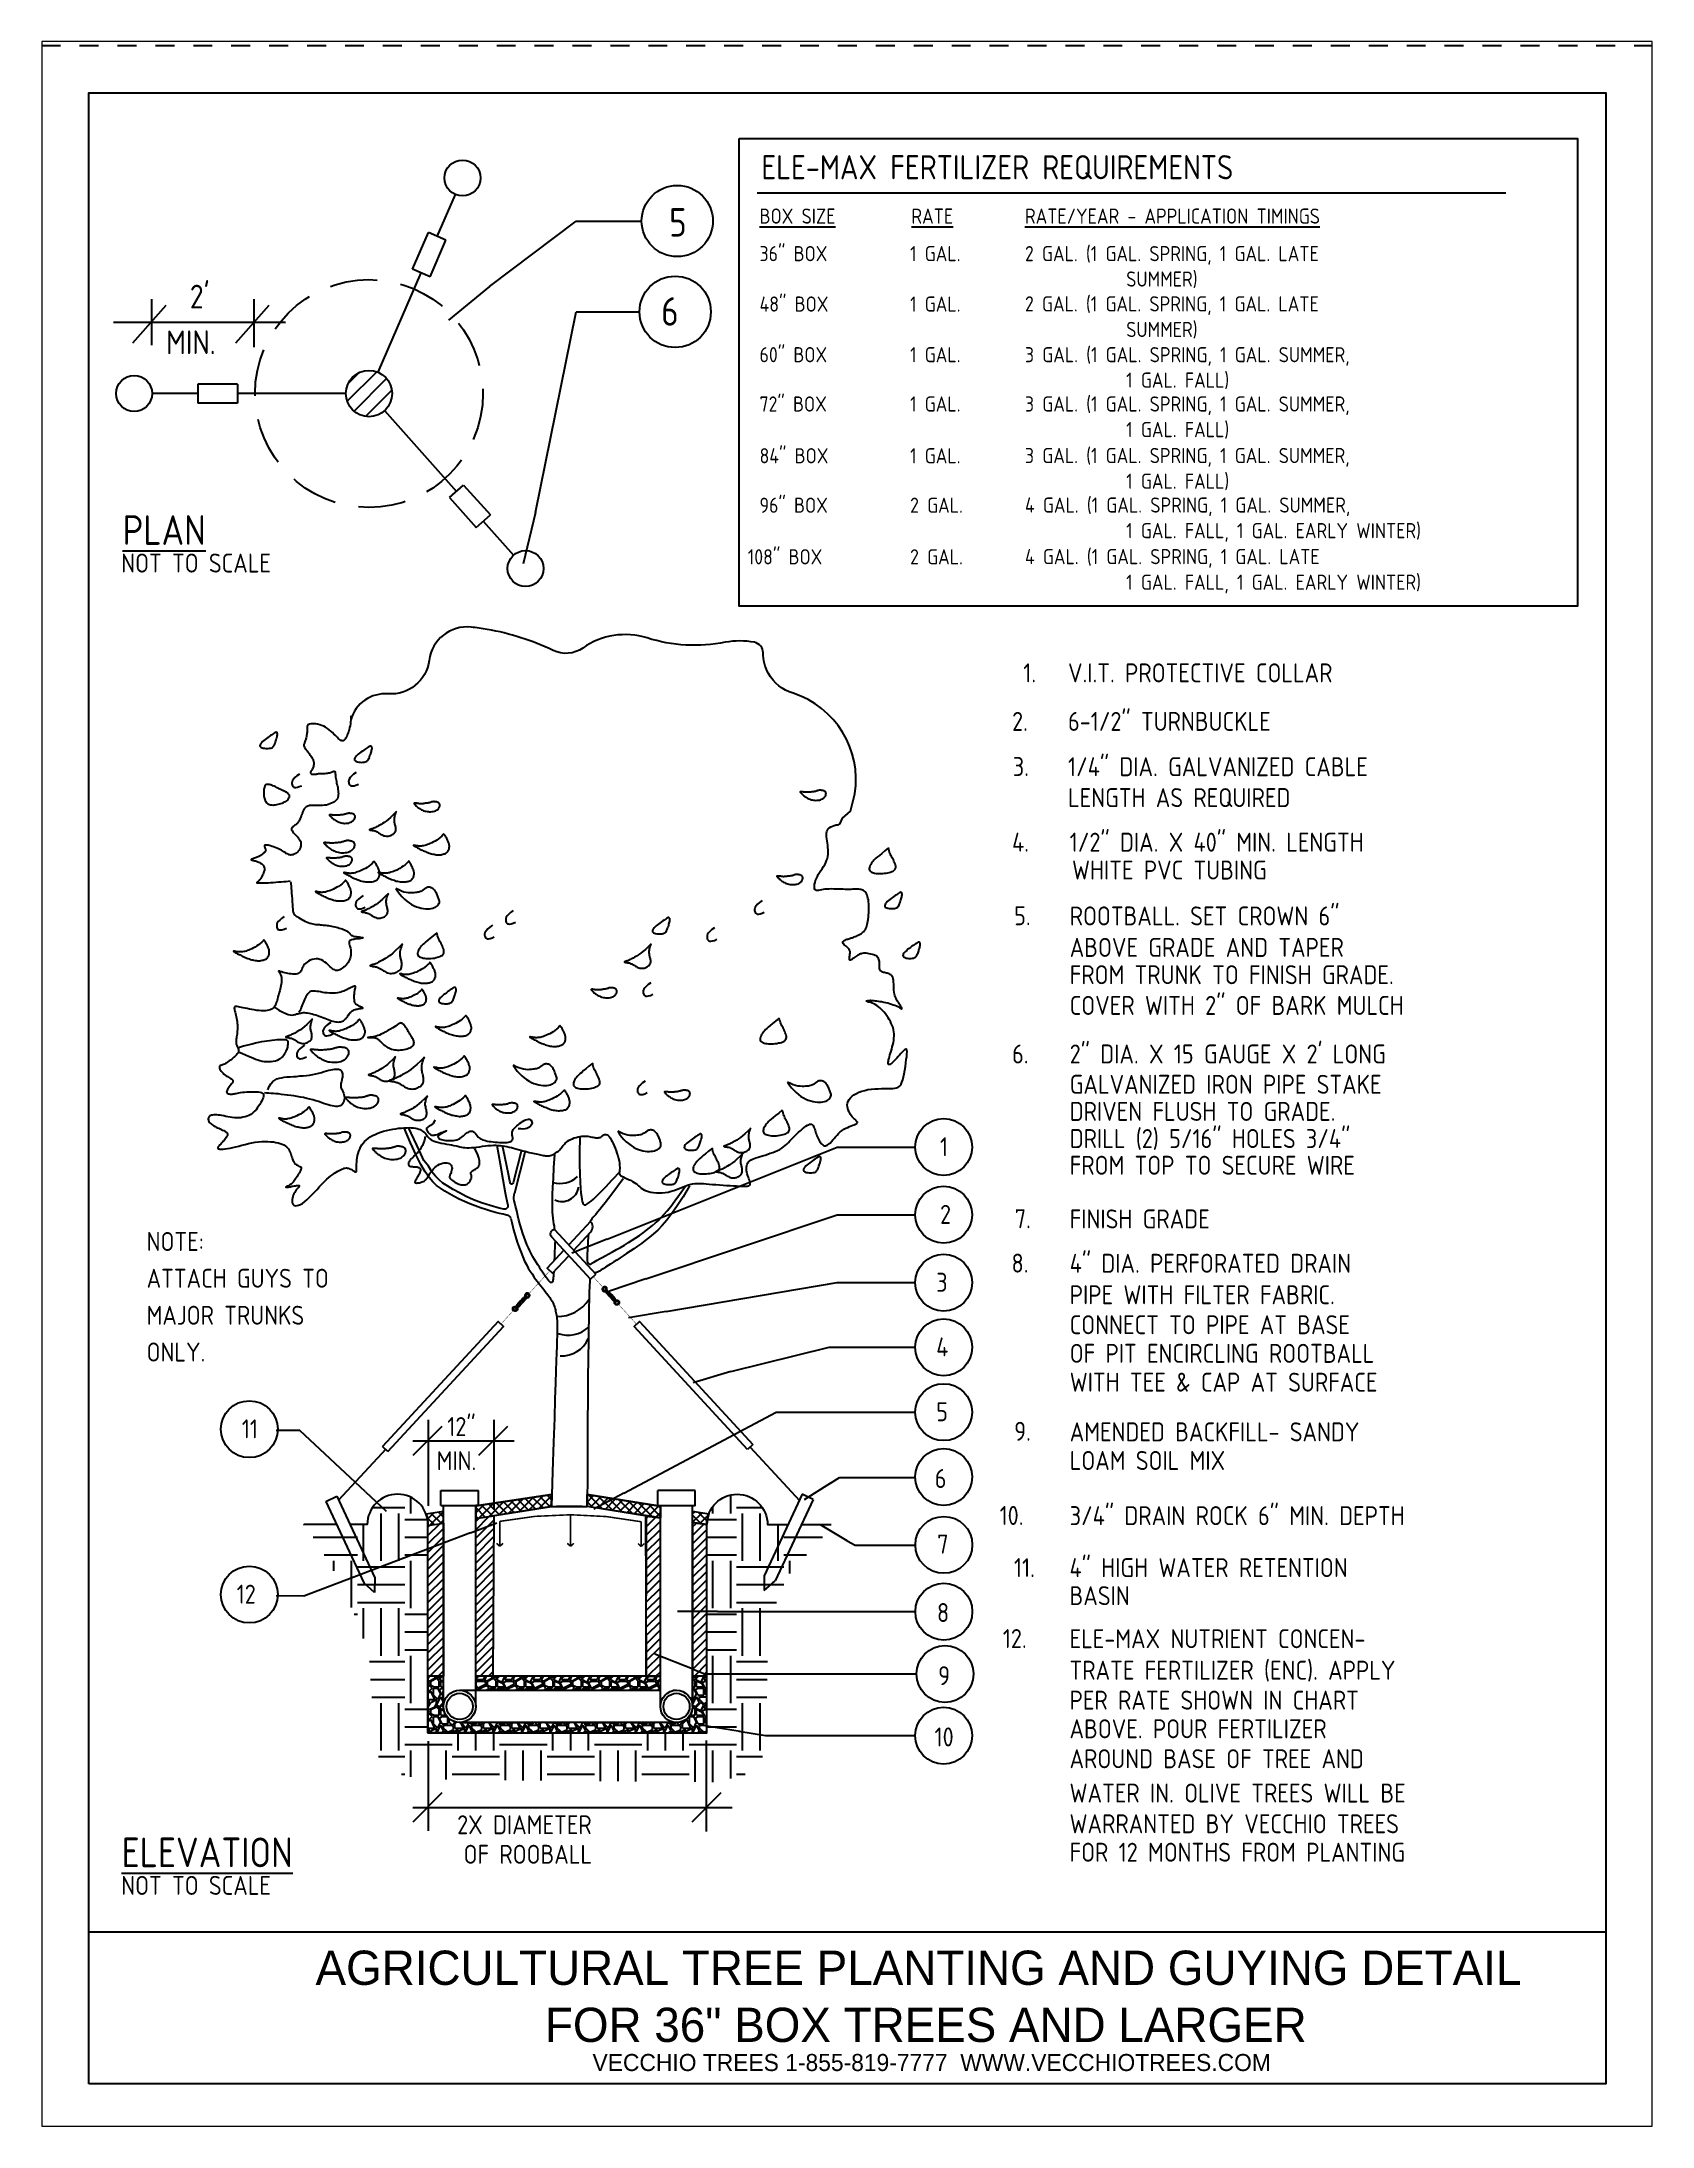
# Paper-space layout 'Layout1' of a CAD drawing. Extents: x -0.2 to 8.2, y -0.2 to 10.7.
# The model-space entities are those that its viewports show. They can reach past a viewport. Long polylines and large blocks are cut down to what shows.
import ezdxf

# ---------------------------------------------------------------- set-up
doc = ezdxf.new("R2010")
doc.units = 0
doc.header["$MEASUREMENT"] = 0
for name, pattern in [('DOT2', [0.125, 0, -0.125]), ('HIDDEN', [0.375, 0.25, -0.125]), ('HIDDEN2', [0.1875, 0.125, -0.0625])]:
    doc.linetypes.add(name, pattern=pattern)
doc.layers.get('0').update_dxf_attribs({"linetype": 'CONTINUOUS'})
for name, color, linetype in [('00-HARDWARE1', 9, 'CONTINUOUS'), ('00-HARDWARE2', 251, 'CONTINUOUS'), ('BORDER', 5, 'CONTINUOUS'), ('DETAIL', 3, 'CONTINUOUS'), ('HATCH', 7, 'CONTINUOUS'), ('L-TEXT2', 1, 'CONTINUOUS'), ('LG2', 4, 'CONTINUOUS'), ('OTL', 252, 'DOT2'), ('TELV1', 1, 'CONTINUOUS'), ('TELV3', 3, 'CONTINUOUS'), ('TELV4', 4, 'CONTINUOUS'), ('TEXT', 1, 'CONTINUOUS')]:
    doc.layers.add(name, color=color, linetype=linetype)
doc.styles.add('ARCHITXT', font='ARCHITXT.SHX', dxfattribs={"height": 0.125})
doc.styles.add('X-OPTA1S', font='X-OPTA1S.SHX')
pattern_1 = [(0, (0.03, 0), (0.15, 0.15), [0.045, -0.105]), (0, (0.12, 0.015), (0.15, 0.15), [0.0375, -0.1125]), (0, (0.1125, 0.0225), (0.15, 0.15), [0.03, -0.12]), (0, (0.0675, 0.06), (0.15, 0.15), [0.0225, -0.0225, 0.03, -0.075]), (0, (0.0675, 0.0675), (0.15, 0.15), [0.03, -0.0075, 0.0375, -0.075]), (0, (0, 0.0975), (0.15, 0.15), [0.0375, -0.1125]), (0, (0.1425, 0.105), (0.15, 0.15), [0.0375, -0.1125]), (90, (0, 0.03), (-0.15, 0.15), [0.0225, -0.1275]), (90, (0.0225, 0.1425), (-0.15, 0.15), [0.015, -0.135]), (90, (0.03, 0), (-0.15, 0.15), [0.0225, -0.1275]), (90, (0.045, 0.135), (-0.15, 0.15), [0.0075, -0.1425]), (90, (0.0525, 0.075), (-0.15, 0.15), [0.0225, -0.1275]), (90, (0.0675, 0.0225), (-0.15, 0.15), [0.0375, -0.1125]), (90, (0.0825, 0.1275), (-0.15, 0.15), [0.0225, -0.1275]), (90, (0.0975, 0.0675), (-0.15, 0.15), [0.03, -0.12]), (90, (0.105, 0.0675), (-0.15, 0.15), [0.03, -0.12]), (90, (0.12, 0), (-0.15, 0.15), [0.015, -0.135]), (90, (0.1425, 0.0225), (-0.15, 0.15), [0.0375, -0.1125]), (45, (0.015, 0.015), (2e-17, 0.15), [0.0636396, -0.14849243]), (45, (0.03, 0.0225), (2e-17, 0.15), [0.0318198, -0.18031223]), (45, (0.0975, 0.105), (2e-17, 0.15), [0.0424264, -0.16970563]), (45, (0.0975, 0.1125), (2e-17, 0.15), [0.0318198, -0.18031223]), (135, (0.045, 0.0975), (-0.15, 2e-17), [0.01060665, -0.2015254]), (135, (0.015, 0.015), (-0.15, 2e-17), [0.02121315, -0.1909189]), (135, (0.06, 0.06), (-0.15, 2e-17), [0.02121315, -0.1909189]), (135, (0.0975, 0.0975), (-0.15, 2e-17), [0.02121315, -0.1909189]), (135, (0.1425, 0.1275), (-0.15, 2e-17), [0.0318198, -0.18031223]), (135, (0.1425, 0.12), (-0.15, 2e-17), [0.02121315, -0.1909189]), (135, (0.135, 0.135), (-0.15, 2e-17), [0.02121315, -0.1909189]), (135, (0.09, 0), (-0.15, 2e-17), [0.0318198, -0.18031223]), (26.56505, (0.135, 0.09), (0.15, 6e-11), [0.01677, -0.3186402]), (26.56505, (0.0975, 0.0525), (0.15, 6e-11), [0.01677, -0.3186402]), (26.56505, (0.045, 0.0975), (0.15, 6e-11), [0.03354, -0.3018702]), (26.56505, (0.0525, 0.135), (0.15, 6e-11), [0.03354, -0.3018702]), (26.56505, (0.0525, 0.0975), (0.15, 6e-11), [0.03354, -0.3018702]), (26.56505, (0.1425, 0.1275), (0.15, 6e-11), [0.03354, -0.3018702]), (26.56505, (0, 0.0525), (0.15, 6e-11), [0.0503115, -0.2850987]), (26.56505, (0, 0.06), (0.15, 6e-11), [0.0503115, -0.2850987]), (26.56505, (0, 0.12), (0.15, 6e-11), [0.0503115, -0.2850987]), (63.43495, (0.075, 0.1125), (8e-12, 0.15), [0.01677, -0.3186402]), (63.43495, (0.1425, 0.105), (8e-12, 0.15), [0.01677, -0.2012502, 0.03354, -0.08385]), (63.43495, (0.1275, 0.09), (8e-12, 0.15), [0.03354, -0.3018702]), (63.43495, (0.0375, 0.105), (8e-12, 0.15), [0.03354, -0.3018702]), (63.43495, (0.03, 0.105), (8e-12, 0.15), [0.03354, -0.3018702]), (63.43495, (0.0825, 0.12), (8e-12, 0.15), [0.0503115, -0.2850987]), (116.56505, (0.045, 0.0825), (-6e-11, 0.15), [0.01677, -0.3186402]), (116.56505, (0.1425, 0.0675), (-6e-11, 0.15), [0.01677, -0.3186402]), (116.56505, (0.1125, 0.0225), (-6e-11, 0.15), [0.03354, -0.3018702]), (116.56505, (0.105, 0.03), (-6e-11, 0.15), [0.03354, -0.3018702]), (116.56505, (0.12, 0.135), (-6e-11, 0.15), [0.03354, -0.3018702]), (116.56505, (0, 0.06), (-6e-11, 0.15), [0.03354, -0.3018702]), (116.56505, (0.075, 0), (-6e-11, 0.15), [0.0503115, -0.2850987]), (153.43495, (0.1275, 0.09), (-0.15, 8e-12), [0.03354, -0.3018702]), (153.43495, (0.135, 0.0825), (-0.15, 8e-12), [0.03354, -0.3018702]), (153.43495, (0.0225, 0.0075), (-0.15, 8e-12), [0.01677, -0.3186402]), (153.43495, (0.0675, 0.0675), (-0.15, 8e-12), [0.01677, -0.3186402]), (153.43495, (0.0975, 0.1125), (-0.15, 8e-12), [0.01677, -0.3186402])]

psp = doc.layouts.get("Layout1")

msp = doc.modelspace()

# ---------------------------------------------------------------- texts
at = {"layer": 'L-TEXT2', "width": 29.09483, "attachment_point": 1, "style": 'X-OPTA1S'}
for s, insert, char_height in [('\\pi11.315;AGRICULTURAL TREE PLANTING AND GUYING DETAIL  \\P\\pi12.525;FOR 36" BOX TREES AND LARGER', (28.33, 0.926), 0.1806), ('VECCHIO TREES 1-855-819-7777  WWW.VECCHIOTREES.COM', (41.106, 0.381), 0.09)]:
    msp.add_mtext(s, dxfattribs=dict(at, insert=insert, char_height=char_height))
at = {"layer": 'LG2', "style": 'ARCHITXT'}
msp.add_text('ELE-MAX FERTILIZER REQUIREMENTS', height=0.1275, dxfattribs=at).set_placement((41.997, 10.268))
at = {"layer": 'TEXT', "style": 'ARCHITXT'}
for s, height, p in [('5', 0.15, (41.51, 9.966)), ('36" BOX', 0.08, (41.987, 9.836)), ('1 GAL.  ', 0.08, (42.781, 9.836)), ('2 GAL. (1 GAL. SPRING, 1 GAL. LATE ', 0.08, (43.387, 9.836)), ('SUMMER)', 0.08, (43.921, 9.702)), ("2'", 0.125, (38.982, 9.587)), ('6', 0.15, (41.468, 9.496)), ('48" BOX', 0.08, (41.987, 9.57)), ('1 GAL.  ', 0.08, (42.781, 9.57)), ('2 GAL. (1 GAL. SPRING, 1 GAL. LATE ', 0.08, (43.387, 9.571)), ('MIN.', 0.125, (38.857, 9.346)), ('SUMMER)', 0.08, (43.921, 9.436)), ('60" BOX', 0.08, (41.987, 9.303)), ('1 GAL.  ', 0.08, (42.781, 9.303)), ('3 GAL. (1 GAL. SPRING, 1 GAL. SUMMER,', 0.08, (43.387, 9.303)), ('1 GAL. FALL)', 0.08, (43.921, 9.169)), ('72" BOX', 0.08, (41.987, 9.043)), ('3 GAL. (1 GAL. SPRING, 1 GAL. SUMMER,', 0.08, (43.387, 9.043)), ('1 GAL.  ', 0.08, (42.781, 9.043)), ('1 GAL. FALL)', 0.08, (43.921, 8.908)), ('84" BOX', 0.08, (41.987, 8.77)), ('1 GAL.  ', 0.08, (42.781, 8.77)), ('3 GAL. (1 GAL. SPRING, 1 GAL. SUMMER,', 0.08, (43.387, 8.771)), ('1 GAL. FALL)', 0.08, (43.921, 8.636)), ('96" BOX', 0.08, (41.987, 8.509)), ('2 GAL.  ', 0.08, (42.781, 8.509)), ('4 GAL. (1 GAL. SPRING, 1 GAL. SUMMER,', 0.08, (43.387, 8.51)), ('1 GAL. FALL, 1 GAL. EARLY WINTER)', 0.08, (43.921, 8.375)), ('NOT TO SCALE', 0.1, (38.62, 8.194)), ('108" BOX', 0.08, (41.925, 8.237)), ('2 GAL.  ', 0.08, (42.781, 8.237)), ('4 GAL. (1 GAL. SPRING, 1 GAL. LATE ', 0.08, (43.387, 8.238)), ('1 GAL. FALL, 1 GAL. EARLY WINTER)', 0.08, (43.921, 8.103)), ('1.', 0.1, (43.378, 7.615)), ('V.I.T. PROTECTIVE COLLAR', 0.1, (43.614, 7.615)), ('6-1/2" TURNBUCKLE  ', 0.1, (43.614, 7.359)), ('2.', 0.1, (43.319, 7.359)), ('3.', 0.1, (43.323, 7.121)), ('1/4" DIA. GALVANIZED CABLE', 0.1, (43.614, 7.12)), ('LENGTH AS REQUIRED', 0.1, (43.614, 6.957)), ('4.', 0.1, (43.319, 6.722)), ('1/2" DIA. X 40" MIN. LENGTH', 0.1, (43.623, 6.722)), ('WHITE PVC TUBING', 0.1, (43.635, 6.575)), ('5.', 0.1, (43.33, 6.334)), ('ROOTBALL. SET CROWN 6" ', 0.1, (43.623, 6.333)), ('ABOVE GRADE AND TAPER', 0.1, (43.623, 6.167)), ('FROM TRUNK TO FINISH GRADE.', 0.1, (43.623, 6.023)), ('COVER WITH 2" OF BARK MULCH', 0.1, (43.623, 5.861)), ('2" DIA. X 15 GAUGE X 2\' LONG', 0.1, (43.623, 5.605)), ('6.', 0.1, (43.319, 5.605)), ('GALVANIZED IRON PIPE STAKE', 0.1, (43.623, 5.445)), ('DRIVEN FLUSH TO GRADE.  ', 0.1, (43.623, 5.302)), ('DRILL (2) 5/16" HOLES 3/4"', 0.1, (43.623, 5.159)), ('1', 0.1, (42.939, 5.116)), ('FROM TOP TO SECURE WIRE', 0.1, (43.623, 5.018)), ('2', 0.1, (42.939, 4.759)), ('7.', 0.1, (43.333, 4.736)), ('FINISH GRADE', 0.1, (43.623, 4.735)), ('NOTE:', 0.1, (38.754, 4.616)), ('4" DIA. PERFORATED DRAIN ', 0.1, (43.623, 4.501)), ('ATTACH GUYS TO', 0.1, (38.754, 4.422)), ('8.', 0.1, (43.316, 4.502)), ('3', 0.1, (42.919, 4.401)), ('PIPE WITH FILTER FABRIC. ', 0.1, (43.623, 4.335)), ('MAJOR TRUNKS', 0.1, (38.754, 4.227)), ('CONNECT TO PIPE AT BASE ', 0.1, (43.623, 4.177)), ('ONLY.', 0.1, (38.754, 4.033)), ('4', 0.1, (42.919, 4.06)), ('OF PIT ENCIRCLING ROOTBALL', 0.1, (43.623, 4.026)), ('WITH TEE & CAP AT SURFACE ', 0.1, (43.623, 3.874)), ('12"  ', 0.1, (40.34, 3.64)), ('5', 0.1, (42.919, 3.718)), ('11', 0.1, (39.256, 3.628)), ('9.', 0.1, (43.33, 3.615)), ('AMENDED BACKFILL- SANDY ', 0.1, (43.623, 3.612)), ('MIN.  ', 0.1, (40.284, 3.46)), ('LOAM SOIL MIX ', 0.1, (43.623, 3.461)), ('6', 0.1, (42.911, 3.366)), ('10.', 0.1, (43.253, 3.171)), ('3/4" DRAIN ROCK 6" MIN. DEPTH', 0.1, (43.623, 3.17)), ('7', 0.1, (42.924, 3.02)), ('11.', 0.1, (43.329, 2.896)), ('4" HIGH WATER RETENTION  ', 0.1, (43.622, 2.896)), ('12', 0.1, (39.229, 2.756)), ('8', 0.1, (42.923, 2.659)), ('BASIN', 0.1, (43.622, 2.748)), ('12.', 0.1, (43.27, 2.522)), ('ELE-MAX NUTRIENT CONCEN-', 0.1, (43.622, 2.521)), ('9', 0.1, (42.929, 2.326)), ('TRATE FERTILIZER (ENC). APPLY ', 0.1, (43.622, 2.355)), ('PER RATE SHOWN IN CHART  ', 0.1, (43.622, 2.197)), ('10', 0.1, (42.91, 2.003)), ('ABOVE. POUR FERTILIZER  ', 0.1, (43.622, 2.046)), ('AROUND BASE OF TREE AND  ', 0.1, (43.622, 1.888)), ('WATER IN. OLIVE TREES WILL BE', 0.1, (43.622, 1.707)), ('2X DIAMETER', 0.1, (40.392, 1.54)), ('WARRANTED BY VECCHIO TREES ', 0.1, (43.622, 1.545)), ('OF ROOBALL', 0.1, (40.426, 1.384)), ('FOR 12 MONTHS FROM PLANTING', 0.1, (43.622, 1.395)), ('NOT TO SCALE', 0.1, (38.62, 1.22))]:
    msp.add_text(s, height=height, dxfattribs=at).set_placement(p)
at = {"layer": 'TEXT', "color": 3, "style": 'ARCHITXT'}
for s, height, p in [('%%UPLAN', 0.1562, (38.627, 8.34)), ('%%UELEVATION', 0.15625, (38.622, 1.366))]:
    msp.add_text(s, height=height, dxfattribs=at).set_placement(p)
at = {"layer": 'TEXT', "char_height": 0.08, "attachment_point": 1, "style": 'ARCHITXT'}
for s, insert, width in [('{\\LBOX SIZE}', (41.987, 10.114), 0.64712), ('{\\LRATE}', (42.788, 10.114), 2.06051), ('{\\LRATE/YEAR - APPLICATION TIMINGS}', (43.387, 10.114), 2.45383)]:
    msp.add_mtext(s, dxfattribs=dict(at, insert=insert, width=width))

# ---------------------------------------------------------------- blocks, each defined once
blk = doc.blocks.new('*X0')
at = {"color": 0}
for p, q in [((2.215, 7.961), (2.371, 8.116)), ((2.22, 8.054), (2.277, 8.111)), ((2.252, 7.908), (2.423, 8.08)), ((2.313, 7.881), (2.45, 8.019))]:
    blk.add_line(p, q, dxfattribs=at)
blk = doc.blocks.new('AK')
blk.add_text('AK', height=0.001).set_placement((0, 0))
blk = doc.blocks.new('TURNBUCKLE')
at = {"layer": '00-HARDWARE1', "flags": 128}
for points in [[(-1.96, -0.18, 1), (-4.03, -0.53)], [(3.97, -0.18, -1), (6.03, -0.53)], [(-4.03, -0.53, 0.844016), (-1.96, -0.53, 0.844016)], [(6.03, -0.53, -0.844016), (3.97, -0.53, -0.844016)]]:
    blk.add_lwpolyline(points, format="xyb", dxfattribs=at)
for points in [[(-1.27, 0.27), (1, 0.27)], [(1, -0.7), (-1, -0.7), (-1, 0), (1, 0)], [(3.27, 0.27), (1, 0.27)], [(1, -0.7), (3, -0.7), (3, 0), (1, 0)], [(-1.5, -0.18), (-2.45, -0.18)], [(-2.45, -0.18), (-2.45, -0.53)], [(-1.5, -0.53), (-2.45, -0.53)], [(1, -0.97), (-1.27, -0.97)], [(1, -0.97), (3.27, -0.97)], [(3.51, -0.18), (4.45, -0.18)], [(3.51, -0.18), (3.51, -0.53)], [(3.51, -0.53), (4.45, -0.53)], [(4.45, -0.18), (4.45, -0.53)]]:
    blk.add_lwpolyline(points, dxfattribs=at)
at = {"layer": '00-HARDWARE1'}
for centre, radius, start, end in [((-3, -0.35), 0.699, 14.59948, 345.40052), ((-1.27, -0.35), 0.62, 90, 163.4912), ((3.27, -0.35), 0.62, 16.5088, 90), ((5, -0.35), 0.699, 194.59948, 165.40052), ((-1.27, -0.35), 0.62, 196.5088, 270), ((3.27, -0.35), 0.62, 270, 343.4912)]:
    blk.add_arc(centre, radius, start, end, dxfattribs=at)
at = {"layer": '00-HARDWARE2', "flags": 128}
for points in [[(-1.27, -0.7), (-1.27, 0)], [(3.27, -0.7), (3.27, 0)], [(-1.5, -0.18), (-1.5, -0.53)], [(1, -0.58), (-0.87, -0.58), (-0.87, -0.13), (1, -0.13)], [(1, -0.58), (2.88, -0.58), (2.88, -0.13), (1, -0.13)]]:
    blk.add_lwpolyline(points, dxfattribs=at)
at = {"layer": '00-HARDWARE2'}
for centre, start, end in [((-1.27, -0.35), 90, 150), ((3.27, -0.35), 30, 90), ((-1.27, -0.35), 210, 270), ((3.27, -0.35), 270, 330)]:
    blk.add_arc(centre, 0.352, start, end, dxfattribs=at)

# ---------------------------------------------------------------- hatches: boundary and pattern name
at = {"layer": 'DETAIL'}
h = msp.add_hatch(dxfattribs=at)
h.set_pattern_fill('ANSI37', color=9, scale=0.25)
h.paths.add_polyline_path([(40.891, 3.331), (40.504, 3.273), (40.49, 3.272), (40.49, 3.205), (40.889, 3.268)])
h = msp.add_hatch(dxfattribs=at)
h.set_pattern_fill('ANSI37', color=9, scale=0.25)
h.paths.add_polyline_path([(41.078, 3.331), (41.45, 3.272), (41.464, 3.272), (41.464, 3.208), (41.077, 3.268)])
h = msp.add_hatch(dxfattribs=at)
h.set_pattern_fill('ANSI37', color=9, scale=0.25)
edge = h.paths.add_edge_path()
edge.add_line((40.32, 3.18), (40.32, 3.242))
edge.add_line((40.32, 3.242), (40.229, 3.228))
edge.add_arc((40.076, 3.173), 0.162, -1.5363, 19.7841, ccw=False)
edge.add_line((40.238, 3.168), (40.32, 3.18))
h = msp.add_hatch(dxfattribs=at)
h.set_pattern_fill('ANSI31', color=9, scale=0.25)
h.paths.add_polyline_path([(40.581, 2.373), (40.49, 2.373), (40.49, 3.205), (40.585, 3.219)])
h = msp.add_hatch(dxfattribs=at)
h.set_pattern_fill('ANSI31', color=9, scale=0.25)
h.paths.add_polyline_path([(41.389, 2.373), (41.464, 2.373), (41.464, 3.208), (41.385, 3.219)])
h = msp.add_hatch(dxfattribs=at)
h.set_pattern_fill('ANSI37', color=9, scale=0.25)
edge = h.paths.add_edge_path()
edge.add_line((41.634, 3.184), (41.634, 3.244))
edge.add_line((41.634, 3.244), (41.72, 3.23))
edge.add_arc((41.885, 3.169), 0.176, 159.6497, 178.6815)
edge.add_line((41.709, 3.173), (41.634, 3.184))
h = msp.add_hatch(dxfattribs=at)
h.set_pattern_fill('ANSI31', color=9, scale=0.25)
h.paths.add_polyline_path([(40.32, 2.373), (40.238, 2.373), (40.238, 3.168), (40.32, 3.18)])
h = msp.add_hatch(dxfattribs=at)
h.set_pattern_fill('ANSI31', color=9, scale=0.25)
h.set_pattern_definition([(45, (-0.016182, 0.00326), (-0.022097087, 0.022097087), [])])
h.paths.add_polyline_path([(41.634, 2.376), (41.709, 2.376), (41.709, 3.173), (41.634, 3.184)])
h = msp.add_hatch(dxfattribs=at)
h.set_pattern_fill('GRAVEL', color=9, scale=0.15)
h.set_pattern_definition(pattern_1)
edge = h.paths.add_edge_path()
edge.add_line((40.32, 2.373), (40.238, 2.373))
edge.add_line((40.238, 2.373), (40.238, 2.074))
edge.add_line((40.238, 2.074), (41.709, 2.074))
edge.add_line((41.709, 2.074), (41.709, 2.373))
edge.add_line((41.709, 2.373), (41.634, 2.373))
edge.add_line((41.634, 2.373), (41.634, 2.214))
edge.add_arc((41.548, 2.215), 0.0861, 270.93, 359.3095, ccw=False)
edge.add_line((41.549, 2.129), (40.405, 2.129))
edge.add_arc((40.405, 2.215), 0.086, 180.6544, 269.742, ccw=False)
edge.add_line((40.319, 2.214), (40.32, 2.373))
h = msp.add_hatch(dxfattribs=at)
h.set_pattern_fill('GRAVEL', color=9, scale=0.15)
h.set_pattern_definition(pattern_1)
h.paths.add_polyline_path([(41.464, 2.299), (41.464, 2.373), (40.49, 2.373), (40.49, 2.299)])
at = {"layer": 'HATCH'}
h = msp.add_hatch(dxfattribs=at)
h.set_pattern_fill('EARTH', color=256)
h.set_pattern_definition([(0, (-0.38427, -1.48742), (0.25, 0.25), [0.25, -0.25]), (0, (-0.38427, -1.39367), (0.25, 0.25), [0.25, -0.25]), (0, (-0.38427, -1.29992), (0.25, 0.25), [0.25, -0.25]), (90, (-0.35302, -1.26867), (-0.25, 0.25), [0.25, -0.25]), (90, (-0.25927, -1.26867), (-0.25, 0.25), [0.25, -0.25]), (90, (-0.16552, -1.26867), (-0.25, 0.25), [0.25, -0.25])])
edge = h.paths.add_edge_path()
edge.add_line((39.583, 3.173), (39.918, 3.173))
edge.add_arc((40.078, 3.173), 0.16, 0, 180, ccw=False)
edge.add_line((40.238, 3.173), (40.238, 2.075))
edge.add_line((40.238, 2.075), (41.709, 2.074))
edge.add_line((41.709, 2.074), (41.709, 3.169))
edge.add_arc((41.869, 3.169), 0.16, 1.6075, 180, ccw=False)
edge.add_line((42.029, 3.173), (42.378, 3.173))
edge.add_line((42.378, 3.173), (42.227, 3.004))
edge.add_line((42.227, 3.004), (42.131, 2.896))
edge.add_line((42.131, 2.896), (42.078, 2.769))
edge.add_line((42.078, 2.769), (42.029, 2.492))
edge.add_line((42.029, 2.492), (42.025, 2.269))
edge.add_line((42.025, 2.269), (42.021, 2.016))
edge.add_line((42.021, 2.016), (41.997, 1.932))
edge.add_line((41.997, 1.932), (41.94, 1.865))
edge.add_line((41.94, 1.865), (41.767, 1.815))
edge.add_line((41.767, 1.815), (40.196, 1.829))
edge.add_line((40.196, 1.829), (40.069, 1.865))
edge.add_line((40.069, 1.865), (39.998, 1.9))
edge.add_line((39.998, 1.9), (39.957, 2.001))
edge.add_line((39.957, 2.001), (39.947, 2.164))
edge.add_line((39.947, 2.164), (39.929, 2.466))
edge.add_line((39.929, 2.466), (39.883, 2.619))
edge.add_line((39.883, 2.619), (39.785, 2.854))
edge.add_line((39.785, 2.854), (39.642, 3.095))
edge.add_line((39.642, 3.095), (39.583, 3.173))

# ---------------------------------------------------------------- linework, layer by layer
at = {"layer": 'BORDER'}
msp.add_line((46.45, 1.024), (38.45, 1.024), dxfattribs=at)
msp.add_lwpolyline([(38.45, 0.224), (38.45, 10.724), (46.45, 10.724), (46.45, 0.224)], close=True, dxfattribs=at)
at = {"layer": 'DETAIL'}
for p, q in [((40.287, 9.967), (40.383, 10.188)), ((40.157, 9.794), (40.241, 9.987)), ((40.333, 9.947), (40.241, 9.987)), ((40.249, 9.754), (40.333, 9.947)), ((40.249, 9.754), (40.157, 9.794)), ((39.976, 9.25), (40.203, 9.774)), ((39.024, 9.138), (38.783, 9.138)), ((39.024, 9.188), (39.024, 9.088)), ((39.234, 9.188), (39.024, 9.188)), ((39.234, 9.188), (39.234, 9.088)), ((39.806, 9.138), (39.234, 9.138)), ((39.234, 9.088), (39.024, 9.088)), ((40.008, 9.048), (40.389, 8.622)), ((40.352, 8.589), (40.426, 8.655)), ((40.352, 8.589), (40.492, 8.432)), ((40.426, 8.655), (40.567, 8.499)), ((40.492, 8.432), (40.567, 8.499)), ((40.529, 8.465), (40.69, 8.286)), ((40.015, 3.57), (39.766, 3.301)), ((41.937, 3.581), (42.197, 3.3)), ((39.699, 3.295), (39.757, 3.322)), ((39.757, 3.322), (39.957, 2.892)), ((40.504, 3.273), (40.891, 3.331)), ((41.45, 3.272), (41.078, 3.331)), ((42.212, 3.333), (42.012, 2.903)), ((42.27, 3.306), (42.07, 2.876)), ((42.27, 3.306), (42.212, 3.333)), ((39.699, 3.295), (39.899, 2.865)), ((40.585, 3.219), (40.581, 2.373)), ((41.389, 2.373), (41.39, 3.218)), ((39.956, 2.814), (39.899, 2.865)), ((39.957, 2.892), (39.956, 2.814)), ((42.012, 2.903), (42.012, 2.825)), ((42.012, 2.825), (42.07, 2.876))]:
    msp.add_line(p, q, dxfattribs=at)
at = {"layer": 'DETAIL', "color": 1}
for p, q in [((40.306, 3.273), (40.306, 3.353)), ((40.306, 3.353), (40.504, 3.353)), ((40.504, 3.273), (40.504, 3.353)), ((41.45, 3.272), (41.45, 3.352)), ((41.648, 3.352), (41.45, 3.352)), ((41.648, 3.272), (41.648, 3.352)), ((40.306, 3.273), (40.504, 3.273)), ((40.32, 2.214), (40.32, 3.273)), ((40.49, 2.214), (40.49, 3.273)), ((41.648, 3.272), (41.45, 3.272)), ((41.464, 2.214), (41.464, 3.272)), ((41.634, 2.214), (41.634, 3.272))]:
    msp.add_line(p, q, dxfattribs=at)
at = {"layer": 'DETAIL', "color": 4}
for p, q in [((40.49, 3.205), (40.585, 3.219)), ((40.889, 3.268), (40.585, 3.219)), ((40.889, 3.268), (41.077, 3.268)), ((41.051, 3.268), (40.916, 3.268)), ((41.393, 3.218), (41.077, 3.268)), ((41.393, 3.218), (41.464, 3.208)), ((40.238, 3.168), (40.32, 3.18)), ((40.238, 3.168), (40.269, 3.173)), ((41.634, 3.184), (41.709, 3.173))]:
    msp.add_line(p, q, dxfattribs=at)
at = {"layer": 'DETAIL', "color": 5}
for p, q in [((41.389, 2.373), (40.581, 2.373)), ((40.585, 2.075), (40.238, 2.075)), ((40.585, 2.075), (41.709, 2.074))]:
    msp.add_line(p, q, dxfattribs=at)
at = {"layer": 'DETAIL', "color": 1, "linetype": 'HIDDEN2'}
for p, q in [((40.405, 2.299), (41.549, 2.299)), ((40.405, 2.129), (41.549, 2.129))]:
    msp.add_line(p, q, dxfattribs=at)
at = {"layer": 'DETAIL'}
msp.add_lwpolyline([(41.88, 10.483), (46.302, 10.483), (46.301, 8.016), (41.88, 8.016)], close=True, dxfattribs=at)
for points in [[(40.891, 4.689, -0.593119), (40.905, 4.73, -1.177534)], [(41.096, 4.716, 0.430433), (41.094, 4.772, -11.391635)], [(40.32, 3.18), (40.32, 3.242), (40.229, 3.228, -0.093297), (40.238, 3.168), (40.32, 3.18)], [(41.634, 3.184), (41.634, 3.244), (41.72, 3.23, 0.083233), (41.709, 3.173), (41.634, 3.184)]]:
    msp.add_lwpolyline(points, format="xyb", dxfattribs=at)
for points in [[(40.905, 4.73), (41.123, 4.494)], [(41.095, 4.772), (40.981, 4.648)], [(40.954, 4.62), (40.867, 4.525), (40.895, 4.499), (40.981, 4.591)], [(41.095, 4.467), (40.891, 4.689)], [(41.007, 4.62), (41.096, 4.716)], [(41.095, 4.467), (41.123, 4.494)], [(40.027, 3.558), (40.636, 4.218), (40.608, 4.244), (39.999, 3.585)], [(41.924, 3.569), (41.325, 4.218), (41.354, 4.244), (41.952, 3.596)], [(40.027, 3.558), (39.999, 3.585)], [(41.952, 3.596), (41.924, 3.569)], [(40.504, 3.273), (40.49, 3.273), (40.49, 3.205), (40.889, 3.268), (40.891, 3.331)], [(41.45, 3.272), (41.464, 3.272), (41.464, 3.208), (41.077, 3.268)]]:
    msp.add_lwpolyline(points, dxfattribs=at)
for points, const_width in [([(40.881, 4.512), (40.768, 4.388)], 0.002), ([(41.109, 4.481), (41.164, 4.421)], 0.002), ([(40.691, 4.305), (40.623, 4.23)], 0.002), ([(41.24, 4.338), (41.338, 4.23)], 0.002), ([(40.617, 3.19), (40.617, 3.058)], 0.008), ([(40.99, 3.225), (40.99, 3.058)], 0.008), ([(41.363, 3.188), (41.363, 3.057)], 0.008), ([(40.617, 3.058), (40.6, 3.074)], 0.008), ([(40.617, 3.058), (40.634, 3.074)], 0.008), ([(40.99, 3.058), (40.973, 3.074)], 0.008), ([(40.99, 3.058), (41.007, 3.074)], 0.008), ([(41.363, 3.057), (41.346, 3.073)], 0.008), ([(41.363, 3.057), (41.379, 3.073)], 0.008)]:
    msp.add_lwpolyline(points, dxfattribs=dict(at, const_width=const_width))
at = {"layer": 'DETAIL', "color": 5}
for points in [[(40.238, 2.075), (40.238, 3.173, 1), (39.918, 3.173), (39.826, 3.173)], [(41.709, 2.074), (41.709, 3.173, -1), (42.029, 3.173), (42.138, 3.173)]]:
    msp.add_lwpolyline(points, format="xyb", dxfattribs=at)
at = {"layer": 'DETAIL', "color": 251}
for points in [[(40.891, 3.331), (40.504, 3.273), (40.49, 3.272), (40.49, 3.205), (40.889, 3.268), (40.891, 3.331)], [(41.078, 3.331), (41.45, 3.272), (41.464, 3.272), (41.464, 3.208), (41.077, 3.268), (41.078, 3.331)], [(40.581, 2.373), (40.49, 2.373), (40.49, 3.205), (40.585, 3.219), (40.581, 2.373)], [(41.389, 2.373), (41.464, 2.373), (41.464, 3.208), (41.385, 3.219), (41.389, 2.373)], [(40.32, 2.373), (40.238, 2.373), (40.238, 3.168), (40.32, 3.18), (40.32, 2.373)], [(41.634, 2.376), (41.709, 2.376), (41.709, 3.173), (41.634, 3.184), (41.634, 2.376)]]:
    msp.add_lwpolyline(points, dxfattribs=at)
at = {"layer": 'DETAIL', "const_width": 0.008}
msp.add_lwpolyline([(40.617, 3.19, -0.096152), (41.363, 3.188, -0.096152)], format="xyb", dxfattribs=at)
at = {"layer": 'DETAIL', "color": 5}
for points in [[(39.755, 3.173), (39.583, 3.173)], [(42.208, 3.173), (42.364, 3.173)]]:
    msp.add_lwpolyline(points, dxfattribs=at)
at = {"layer": 'DETAIL', "color": 251}
msp.add_lwpolyline([(40.32, 2.373), (40.238, 2.373), (40.238, 2.074), (41.709, 2.074), (41.709, 2.373), (41.634, 2.373), (41.634, 2.214, -0.405954), (41.549, 2.129), (40.405, 2.129, -0.409557), (40.319, 2.214)], format="xyb", close=True, dxfattribs=at)
msp.add_lwpolyline([(41.464, 2.299), (41.464, 2.373), (40.49, 2.373), (40.49, 2.299)], close=True, dxfattribs=at)
at = {"layer": 'DETAIL'}
for centre, radius in [((40.42, 10.275), 0.0948), ((39.927, 9.138), 0.122), ((38.688, 9.138), 0.0948), ((40.753, 8.215), 0.0948)]:
    msp.add_circle(centre, radius, dxfattribs=at)
at = {"layer": 'DETAIL', "linetype": 'HIDDEN'}
msp.add_circle((39.927, 9.138), 0.601, dxfattribs=at)
at = {"layer": 'DETAIL', "color": 1}
for centre, radius in [((40.405, 2.214), 0.085), ((40.405, 2.214), 0.0691), ((41.549, 2.214), 0.085), ((41.549, 2.214), 0.0691)]:
    msp.add_circle(centre, radius, dxfattribs=at)
at = {"layer": 'LG2'}
msp.add_line((41.974, 10.197), (45.924, 10.197), dxfattribs=at)
at = {"layer": 'OTL', "ltscale": 0.01}
msp.add_lwpolyline([(38.2, 10.974), (46.7, 10.974), (46.7, -0.026), (38.2, -0.026)], close=True, dxfattribs=at)
at = {"layer": 'TELV1'}
for points in [[(39.366, 7.303), (39.361, 7.298), (39.357, 7.293), (39.354, 7.289), (39.353, 7.285), (39.352, 7.281), (39.353, 7.277), (39.355, 7.275), (39.358, 7.272), (39.363, 7.27), (39.369, 7.268), (39.375, 7.267), (39.382, 7.266), (39.389, 7.266), (39.396, 7.266), (39.403, 7.267), (39.409, 7.268), (39.414, 7.27), (39.418, 7.272), (39.421, 7.275), (39.424, 7.278), (39.426, 7.282), (39.428, 7.286), (39.43, 7.29), (39.432, 7.295), (39.434, 7.301), (39.436, 7.306), (39.438, 7.312), (39.439, 7.318), (39.441, 7.323), (39.442, 7.329), (39.443, 7.333), (39.444, 7.338), (39.444, 7.341), (39.444, 7.344), (39.443, 7.346), (39.443, 7.348), (39.442, 7.35), (39.44, 7.351), (39.439, 7.351), (39.438, 7.352), (39.437, 7.352), (39.436, 7.352), (39.434, 7.351), (39.433, 7.351), (39.43, 7.349), (39.428, 7.348), (39.424, 7.345), (39.419, 7.342), (39.414, 7.339), (39.407, 7.334), (39.4, 7.33), (39.393, 7.324), (39.386, 7.319), (39.379, 7.314), (39.372, 7.308)], [(39.864, 7.231), (39.86, 7.225), (39.856, 7.221), (39.853, 7.216), (39.851, 7.212), (39.851, 7.208), (39.851, 7.205), (39.853, 7.202), (39.857, 7.2), (39.861, 7.197), (39.867, 7.196), (39.874, 7.194), (39.881, 7.194), (39.888, 7.193), (39.895, 7.194), (39.901, 7.194), (39.907, 7.195), (39.912, 7.197), (39.916, 7.199), (39.92, 7.202), (39.922, 7.205), (39.925, 7.209), (39.927, 7.213), (39.929, 7.218), (39.93, 7.223), (39.932, 7.228), (39.934, 7.234), (39.936, 7.24), (39.938, 7.245), (39.94, 7.251), (39.941, 7.256), (39.942, 7.261), (39.943, 7.265), (39.943, 7.269), (39.942, 7.272), (39.942, 7.274), (39.941, 7.276), (39.94, 7.277), (39.939, 7.278), (39.938, 7.279), (39.936, 7.279), (39.935, 7.279), (39.934, 7.279), (39.933, 7.279), (39.931, 7.278), (39.929, 7.277), (39.926, 7.275), (39.922, 7.273), (39.918, 7.27), (39.912, 7.266), (39.906, 7.262), (39.899, 7.257), (39.892, 7.252), (39.884, 7.247), (39.877, 7.241), (39.87, 7.236)], [(39.415, 7.072), (39.41, 7.074), (39.406, 7.075), (39.401, 7.076), (39.397, 7.077), (39.394, 7.077), (39.39, 7.077), (39.387, 7.076), (39.385, 7.076), (39.383, 7.075), (39.381, 7.074), (39.379, 7.072), (39.378, 7.07), (39.377, 7.067), (39.376, 7.064), (39.375, 7.061), (39.374, 7.056), (39.373, 7.051), (39.373, 7.046), (39.372, 7.04), (39.372, 7.034), (39.372, 7.027), (39.372, 7.021), (39.373, 7.014), (39.374, 7.008), (39.375, 7.002), (39.377, 6.997), (39.379, 6.991), (39.382, 6.987), (39.385, 6.982), (39.389, 6.979), (39.393, 6.975), (39.397, 6.973), (39.403, 6.971), (39.408, 6.969), (39.414, 6.969), (39.421, 6.968), (39.427, 6.969), (39.434, 6.969), (39.441, 6.97), (39.448, 6.972), (39.455, 6.974), (39.462, 6.976), (39.469, 6.978), (39.476, 6.981), (39.482, 6.984), (39.488, 6.987), (39.493, 6.99), (39.497, 6.994), (39.501, 6.998), (39.503, 7.001), (39.505, 7.005), (39.507, 7.009), (39.507, 7.013), (39.507, 7.016), (39.507, 7.02), (39.505, 7.023), (39.503, 7.026), (39.501, 7.028), (39.499, 7.031), (39.496, 7.033), (39.493, 7.035), (39.489, 7.036), (39.486, 7.038), (39.483, 7.039), (39.48, 7.041), (39.477, 7.042), (39.474, 7.043), (39.472, 7.045), (39.468, 7.046), (39.465, 7.048), (39.461, 7.049), (39.457, 7.052), (39.453, 7.054), (39.448, 7.057), (39.443, 7.059), (39.437, 7.062), (39.432, 7.065), (39.426, 7.068), (39.42, 7.07)], [(42.241, 7.035), (42.237, 7.035), (42.234, 7.035), (42.231, 7.035), (42.228, 7.035), (42.226, 7.036), (42.223, 7.036), (42.221, 7.036), (42.219, 7.036), (42.216, 7.037), (42.214, 7.037), (42.212, 7.037), (42.209, 7.037), (42.207, 7.037), (42.206, 7.037), (42.204, 7.037), (42.203, 7.037), (42.202, 7.037), (42.202, 7.036), (42.202, 7.036), (42.202, 7.035), (42.203, 7.035), (42.204, 7.034), (42.205, 7.033), (42.206, 7.031), (42.207, 7.03), (42.209, 7.028), (42.211, 7.026), (42.213, 7.024), (42.215, 7.022), (42.217, 7.02), (42.22, 7.017), (42.224, 7.015), (42.228, 7.012), (42.232, 7.009), (42.236, 7.006), (42.241, 7.003), (42.247, 7.001), (42.252, 6.998), (42.258, 6.996), (42.264, 6.995), (42.271, 6.994), (42.277, 6.993), (42.284, 6.992), (42.291, 6.993), (42.297, 6.993), (42.303, 6.994), (42.309, 6.996), (42.314, 6.998), (42.319, 7), (42.323, 7.003), (42.327, 7.006), (42.33, 7.009), (42.332, 7.012), (42.334, 7.015), (42.336, 7.019), (42.337, 7.022), (42.337, 7.025), (42.338, 7.028), (42.337, 7.031), (42.337, 7.033), (42.336, 7.035), (42.334, 7.037), (42.332, 7.039), (42.33, 7.041), (42.327, 7.042), (42.324, 7.043), (42.321, 7.044), (42.317, 7.045), (42.314, 7.045), (42.31, 7.046), (42.307, 7.046), (42.304, 7.046), (42.302, 7.046), (42.299, 7.045), (42.297, 7.045), (42.295, 7.045), (42.293, 7.044), (42.292, 7.043), (42.29, 7.043), (42.289, 7.042), (42.288, 7.042), (42.286, 7.041), (42.285, 7.041), (42.283, 7.04), (42.282, 7.04), (42.279, 7.039), (42.277, 7.039), (42.274, 7.038), (42.27, 7.038), (42.267, 7.037), (42.262, 7.037), (42.258, 7.036), (42.253, 7.036), (42.249, 7.036), (42.245, 7.035)], [(40.204, 6.975), (40.2, 6.975), (40.197, 6.975), (40.194, 6.975), (40.191, 6.975), (40.189, 6.976), (40.186, 6.976), (40.184, 6.976), (40.182, 6.976), (40.179, 6.977), (40.177, 6.977), (40.175, 6.977), (40.172, 6.977), (40.17, 6.977), (40.169, 6.977), (40.167, 6.977), (40.166, 6.977), (40.165, 6.977), (40.165, 6.976), (40.165, 6.976), (40.165, 6.975), (40.166, 6.974), (40.167, 6.973), (40.168, 6.972), (40.169, 6.971), (40.17, 6.97), (40.172, 6.968), (40.173, 6.966), (40.176, 6.964), (40.178, 6.962), (40.18, 6.96), (40.183, 6.957), (40.187, 6.954), (40.191, 6.952), (40.195, 6.949), (40.199, 6.946), (40.204, 6.943), (40.21, 6.941), (40.215, 6.938), (40.221, 6.936), (40.227, 6.935), (40.234, 6.933), (40.24, 6.933), (40.247, 6.932), (40.253, 6.932), (40.26, 6.933), (40.266, 6.934), (40.272, 6.936), (40.277, 6.937), (40.282, 6.94), (40.286, 6.943), (40.29, 6.945), (40.293, 6.949), (40.295, 6.952), (40.297, 6.955), (40.299, 6.959), (40.3, 6.962), (40.3, 6.965), (40.301, 6.968), (40.3, 6.97), (40.3, 6.973), (40.299, 6.975), (40.297, 6.977), (40.295, 6.979), (40.293, 6.981), (40.29, 6.982), (40.287, 6.983), (40.284, 6.984), (40.28, 6.985), (40.277, 6.985), (40.273, 6.985), (40.27, 6.986), (40.267, 6.986), (40.265, 6.985), (40.262, 6.985), (40.26, 6.985), (40.258, 6.984), (40.256, 6.984), (40.255, 6.983), (40.253, 6.983), (40.252, 6.982), (40.251, 6.982), (40.249, 6.981), (40.248, 6.981), (40.246, 6.98), (40.245, 6.98), (40.242, 6.979), (40.24, 6.979), (40.237, 6.978), (40.233, 6.978), (40.229, 6.977), (40.225, 6.977), (40.221, 6.976), (40.216, 6.976), (40.212, 6.975), (40.208, 6.975)], [(39.757, 6.914), (39.754, 6.914), (39.751, 6.914), (39.748, 6.914), (39.745, 6.914), (39.742, 6.915), (39.74, 6.915), (39.738, 6.915), (39.735, 6.915), (39.733, 6.916), (39.731, 6.916), (39.728, 6.916), (39.726, 6.916), (39.724, 6.916), (39.722, 6.916), (39.721, 6.916), (39.72, 6.916), (39.719, 6.916), (39.719, 6.915), (39.719, 6.915), (39.719, 6.914), (39.719, 6.913), (39.72, 6.913), (39.721, 6.911), (39.722, 6.91), (39.724, 6.909), (39.725, 6.907), (39.727, 6.905), (39.729, 6.903), (39.731, 6.901), (39.734, 6.899), (39.737, 6.896), (39.74, 6.894), (39.744, 6.891), (39.748, 6.888), (39.753, 6.885), (39.758, 6.882), (39.763, 6.88), (39.769, 6.877), (39.775, 6.875), (39.781, 6.874), (39.787, 6.872), (39.794, 6.872), (39.8, 6.871), (39.807, 6.872), (39.813, 6.872), (39.82, 6.873), (39.825, 6.875), (39.831, 6.877), (39.835, 6.879), (39.84, 6.882), (39.843, 6.885), (39.846, 6.888), (39.849, 6.891), (39.851, 6.894), (39.852, 6.898), (39.853, 6.901), (39.854, 6.904), (39.854, 6.907), (39.854, 6.909), (39.853, 6.912), (39.852, 6.914), (39.851, 6.916), (39.849, 6.918), (39.846, 6.92), (39.844, 6.921), (39.841, 6.922), (39.837, 6.923), (39.834, 6.924), (39.83, 6.924), (39.827, 6.924), (39.824, 6.925), (39.821, 6.925), (39.818, 6.924), (39.816, 6.924), (39.814, 6.924), (39.812, 6.923), (39.81, 6.923), (39.808, 6.922), (39.807, 6.922), (39.806, 6.921), (39.804, 6.921), (39.803, 6.92), (39.802, 6.92), (39.8, 6.919), (39.798, 6.919), (39.796, 6.918), (39.793, 6.918), (39.79, 6.917), (39.787, 6.917), (39.783, 6.916), (39.779, 6.916), (39.774, 6.915), (39.77, 6.915), (39.766, 6.915), (39.761, 6.914)], [(39.736, 6.767), (39.731, 6.767), (39.728, 6.767), (39.724, 6.767), (39.721, 6.767), (39.718, 6.768), (39.715, 6.768), (39.712, 6.768), (39.709, 6.769), (39.706, 6.769), (39.703, 6.769), (39.701, 6.769), (39.698, 6.77), (39.696, 6.77), (39.693, 6.77), (39.692, 6.77), (39.69, 6.769), (39.689, 6.769), (39.689, 6.769), (39.689, 6.768), (39.689, 6.767), (39.69, 6.766), (39.691, 6.765), (39.692, 6.764), (39.694, 6.762), (39.695, 6.761), (39.697, 6.759), (39.699, 6.756), (39.702, 6.754), (39.704, 6.751), (39.708, 6.749), (39.711, 6.746), (39.715, 6.742), (39.72, 6.739), (39.725, 6.736), (39.73, 6.732), (39.736, 6.729), (39.743, 6.726), (39.749, 6.723), (39.756, 6.721), (39.764, 6.719), (39.771, 6.717), (39.779, 6.716), (39.787, 6.716), (39.795, 6.716), (39.803, 6.717), (39.81, 6.718), (39.817, 6.72), (39.824, 6.722), (39.829, 6.725), (39.834, 6.728), (39.839, 6.732), (39.842, 6.735), (39.845, 6.739), (39.848, 6.743), (39.85, 6.747), (39.851, 6.751), (39.852, 6.755), (39.852, 6.758), (39.852, 6.762), (39.851, 6.765), (39.849, 6.767), (39.848, 6.77), (39.845, 6.772), (39.842, 6.774), (39.839, 6.775), (39.835, 6.777), (39.832, 6.778), (39.827, 6.779), (39.823, 6.779), (39.819, 6.78), (39.815, 6.78), (39.812, 6.78), (39.808, 6.78), (39.806, 6.779), (39.803, 6.779), (39.801, 6.778), (39.799, 6.778), (39.797, 6.777), (39.795, 6.776), (39.794, 6.776), (39.792, 6.775), (39.79, 6.774), (39.789, 6.774), (39.787, 6.773), (39.785, 6.773), (39.782, 6.772), (39.779, 6.771), (39.775, 6.771), (39.771, 6.77), (39.766, 6.77), (39.761, 6.769), (39.756, 6.768), (39.751, 6.768), (39.746, 6.768), (39.74, 6.767)], [(39.742, 6.688), (39.738, 6.688), (39.735, 6.688), (39.732, 6.688), (39.729, 6.688), (39.727, 6.688), (39.724, 6.688), (39.722, 6.689), (39.72, 6.689), (39.717, 6.689), (39.715, 6.689), (39.713, 6.69), (39.71, 6.69), (39.708, 6.69), (39.707, 6.69), (39.705, 6.69), (39.704, 6.69), (39.703, 6.689), (39.703, 6.689), (39.703, 6.688), (39.703, 6.688), (39.704, 6.687), (39.705, 6.686), (39.706, 6.685), (39.707, 6.684), (39.708, 6.682), (39.71, 6.681), (39.711, 6.679), (39.713, 6.677), (39.716, 6.675), (39.718, 6.672), (39.721, 6.67), (39.725, 6.667), (39.729, 6.664), (39.733, 6.662), (39.737, 6.659), (39.742, 6.656), (39.747, 6.653), (39.753, 6.651), (39.759, 6.649), (39.765, 6.647), (39.772, 6.646), (39.778, 6.645), (39.785, 6.645), (39.791, 6.645), (39.798, 6.646), (39.804, 6.647), (39.81, 6.648), (39.815, 6.65), (39.82, 6.653), (39.824, 6.655), (39.828, 6.658), (39.831, 6.661), (39.833, 6.665), (39.835, 6.668), (39.837, 6.671), (39.838, 6.675), (39.838, 6.678), (39.839, 6.68), (39.838, 6.683), (39.838, 6.686), (39.837, 6.688), (39.835, 6.69), (39.833, 6.692), (39.831, 6.693), (39.828, 6.695), (39.825, 6.696), (39.822, 6.697), (39.818, 6.697), (39.815, 6.698), (39.811, 6.698), (39.808, 6.698), (39.805, 6.698), (39.802, 6.698), (39.8, 6.698), (39.798, 6.697), (39.796, 6.697), (39.794, 6.697), (39.793, 6.696), (39.791, 6.695), (39.79, 6.695), (39.789, 6.694), (39.787, 6.694), (39.786, 6.693), (39.784, 6.693), (39.782, 6.692), (39.78, 6.692), (39.778, 6.691), (39.775, 6.691), (39.771, 6.69), (39.767, 6.69), (39.763, 6.689), (39.759, 6.689), (39.754, 6.688), (39.75, 6.688), (39.746, 6.688)], [(42.118, 6.591), (42.115, 6.59), (42.112, 6.59), (42.109, 6.591), (42.106, 6.591), (42.103, 6.591), (42.101, 6.591), (42.099, 6.592), (42.096, 6.592), (42.094, 6.592), (42.091, 6.592), (42.089, 6.592), (42.087, 6.593), (42.085, 6.593), (42.083, 6.593), (42.082, 6.593), (42.081, 6.592), (42.08, 6.592), (42.079, 6.592), (42.079, 6.591), (42.08, 6.591), (42.08, 6.59), (42.081, 6.589), (42.082, 6.588), (42.083, 6.587), (42.085, 6.585), (42.086, 6.583), (42.088, 6.582), (42.09, 6.58), (42.092, 6.577), (42.095, 6.575), (42.098, 6.573), (42.101, 6.57), (42.105, 6.567), (42.109, 6.564), (42.114, 6.561), (42.119, 6.559), (42.124, 6.556), (42.13, 6.554), (42.136, 6.552), (42.142, 6.55), (42.148, 6.549), (42.155, 6.548), (42.161, 6.548), (42.168, 6.548), (42.174, 6.549), (42.181, 6.55), (42.186, 6.551), (42.192, 6.553), (42.196, 6.555), (42.2, 6.558), (42.204, 6.561), (42.207, 6.564), (42.21, 6.567), (42.212, 6.571), (42.213, 6.574), (42.214, 6.577), (42.215, 6.58), (42.215, 6.583), (42.215, 6.586), (42.214, 6.588), (42.213, 6.591), (42.212, 6.593), (42.21, 6.595), (42.207, 6.596), (42.205, 6.597), (42.201, 6.599), (42.198, 6.599), (42.195, 6.6), (42.191, 6.601), (42.188, 6.601), (42.185, 6.601), (42.182, 6.601), (42.179, 6.601), (42.177, 6.601), (42.174, 6.6), (42.173, 6.6), (42.171, 6.599), (42.169, 6.599), (42.168, 6.598), (42.167, 6.598), (42.165, 6.597), (42.164, 6.597), (42.162, 6.596), (42.161, 6.596), (42.159, 6.595), (42.157, 6.595), (42.154, 6.594), (42.151, 6.594), (42.148, 6.593), (42.144, 6.593), (42.14, 6.592), (42.135, 6.592), (42.131, 6.591), (42.126, 6.591), (42.122, 6.591)], [(42.661, 6.459), (42.656, 6.454), (42.652, 6.449), (42.649, 6.444), (42.648, 6.44), (42.647, 6.437), (42.648, 6.433), (42.65, 6.43), (42.653, 6.428), (42.658, 6.426), (42.664, 6.424), (42.67, 6.423), (42.677, 6.422), (42.684, 6.422), (42.691, 6.422), (42.698, 6.422), (42.704, 6.424), (42.709, 6.425), (42.713, 6.428), (42.716, 6.43), (42.719, 6.434), (42.721, 6.437), (42.723, 6.441), (42.725, 6.446), (42.727, 6.451), (42.729, 6.456), (42.731, 6.462), (42.733, 6.468), (42.734, 6.474), (42.736, 6.479), (42.737, 6.484), (42.738, 6.489), (42.739, 6.493), (42.739, 6.497), (42.739, 6.5), (42.738, 6.502), (42.738, 6.504), (42.736, 6.505), (42.735, 6.506), (42.734, 6.507), (42.733, 6.507), (42.732, 6.508), (42.731, 6.508), (42.729, 6.507), (42.728, 6.506), (42.725, 6.505), (42.723, 6.504), (42.719, 6.501), (42.714, 6.498), (42.709, 6.495), (42.702, 6.49), (42.695, 6.485), (42.688, 6.48), (42.681, 6.475), (42.674, 6.469), (42.667, 6.464)], [(41.436, 6.325), (41.431, 6.32), (41.427, 6.315), (41.424, 6.311), (41.423, 6.307), (41.422, 6.303), (41.423, 6.3), (41.425, 6.297), (41.428, 6.294), (41.433, 6.292), (41.439, 6.29), (41.445, 6.289), (41.452, 6.288), (41.459, 6.288), (41.466, 6.288), (41.473, 6.289), (41.479, 6.29), (41.483, 6.292), (41.488, 6.294), (41.491, 6.297), (41.494, 6.3), (41.496, 6.304), (41.498, 6.308), (41.5, 6.312), (41.502, 6.317), (41.504, 6.323), (41.506, 6.328), (41.508, 6.334), (41.509, 6.34), (41.511, 6.345), (41.512, 6.351), (41.513, 6.356), (41.514, 6.36), (41.514, 6.363), (41.514, 6.366), (41.513, 6.369), (41.512, 6.37), (41.511, 6.372), (41.51, 6.373), (41.509, 6.373), (41.508, 6.374), (41.507, 6.374), (41.506, 6.374), (41.504, 6.374), (41.502, 6.373), (41.5, 6.372), (41.497, 6.37), (41.494, 6.368), (41.489, 6.365), (41.484, 6.361), (41.477, 6.357), (41.47, 6.352), (41.463, 6.347), (41.456, 6.341), (41.448, 6.336), (41.442, 6.33)], [(42.757, 6.196), (42.752, 6.191), (42.748, 6.186), (42.745, 6.182), (42.744, 6.178), (42.743, 6.174), (42.744, 6.17), (42.746, 6.168), (42.749, 6.165), (42.754, 6.163), (42.759, 6.161), (42.766, 6.16), (42.773, 6.159), (42.78, 6.159), (42.787, 6.159), (42.794, 6.16), (42.8, 6.161), (42.804, 6.163), (42.809, 6.165), (42.812, 6.168), (42.815, 6.171), (42.817, 6.175), (42.819, 6.179), (42.821, 6.183), (42.823, 6.188), (42.825, 6.194), (42.827, 6.199), (42.828, 6.205), (42.83, 6.211), (42.832, 6.216), (42.833, 6.222), (42.834, 6.226), (42.835, 6.231), (42.835, 6.234), (42.835, 6.237), (42.834, 6.239), (42.833, 6.241), (42.832, 6.243), (42.831, 6.244), (42.83, 6.244), (42.829, 6.245), (42.828, 6.245), (42.827, 6.245), (42.825, 6.244), (42.823, 6.244), (42.821, 6.242), (42.818, 6.241), (42.815, 6.238), (42.81, 6.235), (42.805, 6.232), (42.798, 6.227), (42.791, 6.223), (42.784, 6.217), (42.777, 6.212), (42.769, 6.207), (42.763, 6.201)], [(40.309, 5.957), (40.304, 5.952), (40.3, 5.947), (40.297, 5.943), (40.295, 5.939), (40.295, 5.935), (40.295, 5.932), (40.297, 5.929), (40.301, 5.926), (40.305, 5.924), (40.311, 5.922), (40.318, 5.921), (40.325, 5.92), (40.332, 5.92), (40.339, 5.92), (40.345, 5.921), (40.351, 5.922), (40.356, 5.924), (40.36, 5.926), (40.364, 5.929), (40.366, 5.932), (40.369, 5.936), (40.371, 5.94), (40.373, 5.944), (40.374, 5.949), (40.376, 5.955), (40.378, 5.96), (40.38, 5.966), (40.382, 5.972), (40.384, 5.977), (40.385, 5.983), (40.386, 5.987), (40.387, 5.992), (40.387, 5.995), (40.387, 5.998), (40.386, 6), (40.385, 6.002), (40.384, 6.004), (40.383, 6.005), (40.382, 6.005), (40.38, 6.006), (40.379, 6.006), (40.378, 6.006), (40.377, 6.005), (40.375, 6.005), (40.373, 6.003), (40.37, 6.002), (40.366, 5.999), (40.362, 5.996), (40.356, 5.993), (40.35, 5.988), (40.343, 5.984), (40.336, 5.978), (40.328, 5.973), (40.321, 5.968), (40.314, 5.962)], [(41.138, 5.993), (41.135, 5.993), (41.131, 5.993), (41.128, 5.994), (41.126, 5.994), (41.123, 5.994), (41.121, 5.994), (41.118, 5.994), (41.116, 5.995), (41.114, 5.995), (41.111, 5.995), (41.109, 5.995), (41.107, 5.996), (41.105, 5.996), (41.103, 5.996), (41.102, 5.996), (41.1, 5.995), (41.1, 5.995), (41.099, 5.995), (41.099, 5.994), (41.1, 5.994), (41.1, 5.993), (41.101, 5.992), (41.102, 5.991), (41.103, 5.99), (41.105, 5.988), (41.106, 5.986), (41.108, 5.985), (41.11, 5.983), (41.112, 5.98), (41.115, 5.978), (41.118, 5.976), (41.121, 5.973), (41.125, 5.97), (41.129, 5.967), (41.134, 5.964), (41.139, 5.962), (41.144, 5.959), (41.149, 5.957), (41.155, 5.955), (41.162, 5.953), (41.168, 5.952), (41.175, 5.951), (41.181, 5.951), (41.188, 5.951), (41.194, 5.951), (41.2, 5.953), (41.206, 5.954), (41.211, 5.956), (41.216, 5.958), (41.22, 5.961), (41.224, 5.964), (41.227, 5.967), (41.229, 5.97), (41.232, 5.974), (41.233, 5.977), (41.234, 5.98), (41.235, 5.983), (41.235, 5.986), (41.235, 5.989), (41.234, 5.991), (41.233, 5.994), (41.231, 5.996), (41.229, 5.997), (41.227, 5.999), (41.224, 6), (41.221, 6.002), (41.218, 6.002), (41.215, 6.003), (41.211, 6.004), (41.208, 6.004), (41.205, 6.004), (41.202, 6.004), (41.199, 6.004), (41.196, 6.004), (41.194, 6.003), (41.192, 6.003), (41.191, 6.002), (41.189, 6.002), (41.188, 6.001), (41.186, 6.001), (41.185, 6), (41.184, 6), (41.182, 5.999), (41.181, 5.999), (41.179, 5.998), (41.177, 5.998), (41.174, 5.997), (41.171, 5.997), (41.168, 5.996), (41.164, 5.996), (41.16, 5.995), (41.155, 5.995), (41.151, 5.994), (41.146, 5.994), (41.142, 5.994)], [(39.676, 5.675), (39.671, 5.675), (39.666, 5.675), (39.661, 5.675), (39.657, 5.676), (39.654, 5.676), (39.65, 5.676), (39.646, 5.677), (39.643, 5.677), (39.639, 5.677), (39.636, 5.678), (39.632, 5.678), (39.629, 5.678), (39.626, 5.678), (39.623, 5.678), (39.621, 5.678), (39.619, 5.678), (39.618, 5.678), (39.618, 5.677), (39.618, 5.676), (39.618, 5.675), (39.619, 5.674), (39.62, 5.673), (39.622, 5.671), (39.624, 5.669), (39.626, 5.667), (39.628, 5.665), (39.631, 5.662), (39.634, 5.659), (39.637, 5.656), (39.641, 5.652), (39.645, 5.648), (39.651, 5.644), (39.656, 5.64), (39.662, 5.636), (39.669, 5.632), (39.677, 5.627), (39.685, 5.624), (39.693, 5.62), (39.702, 5.617), (39.711, 5.614), (39.721, 5.613), (39.731, 5.612), (39.741, 5.611), (39.751, 5.611), (39.76, 5.612), (39.769, 5.614), (39.778, 5.616), (39.786, 5.619), (39.793, 5.622), (39.799, 5.626), (39.805, 5.631), (39.809, 5.636), (39.813, 5.641), (39.816, 5.646), (39.818, 5.651), (39.82, 5.655), (39.821, 5.66), (39.821, 5.664), (39.821, 5.668), (39.82, 5.672), (39.818, 5.675), (39.816, 5.678), (39.813, 5.681), (39.81, 5.684), (39.805, 5.686), (39.801, 5.687), (39.796, 5.689), (39.791, 5.69), (39.786, 5.69), (39.781, 5.691), (39.776, 5.691), (39.771, 5.691), (39.767, 5.691), (39.764, 5.69), (39.76, 5.69), (39.757, 5.689), (39.755, 5.688), (39.753, 5.688), (39.75, 5.687), (39.748, 5.686), (39.746, 5.685), (39.744, 5.684), (39.742, 5.684), (39.74, 5.683), (39.737, 5.682), (39.734, 5.681), (39.73, 5.681), (39.726, 5.68), (39.72, 5.679), (39.715, 5.678), (39.708, 5.678), (39.702, 5.677), (39.695, 5.676), (39.688, 5.676), (39.682, 5.675)], [(39.852, 5.423), (39.847, 5.423), (39.843, 5.423), (39.839, 5.423), (39.836, 5.423), (39.833, 5.424), (39.829, 5.424), (39.826, 5.424), (39.823, 5.425), (39.82, 5.425), (39.817, 5.425), (39.814, 5.426), (39.811, 5.426), (39.809, 5.426), (39.806, 5.426), (39.804, 5.426), (39.803, 5.426), (39.802, 5.425), (39.802, 5.425), (39.802, 5.424), (39.802, 5.423), (39.803, 5.422), (39.804, 5.421), (39.805, 5.42), (39.807, 5.418), (39.808, 5.416), (39.81, 5.414), (39.813, 5.412), (39.815, 5.409), (39.818, 5.406), (39.822, 5.403), (39.826, 5.4), (39.83, 5.396), (39.835, 5.393), (39.84, 5.389), (39.846, 5.385), (39.853, 5.382), (39.859, 5.378), (39.867, 5.375), (39.874, 5.373), (39.882, 5.371), (39.891, 5.369), (39.899, 5.368), (39.908, 5.368), (39.917, 5.368), (39.925, 5.369), (39.933, 5.37), (39.94, 5.372), (39.947, 5.374), (39.953, 5.377), (39.959, 5.381), (39.964, 5.385), (39.967, 5.389), (39.971, 5.393), (39.973, 5.397), (39.975, 5.402), (39.977, 5.406), (39.978, 5.41), (39.978, 5.414), (39.978, 5.417), (39.977, 5.42), (39.975, 5.423), (39.973, 5.426), (39.971, 5.428), (39.968, 5.43), (39.964, 5.432), (39.96, 5.434), (39.956, 5.435), (39.951, 5.436), (39.947, 5.436), (39.943, 5.437), (39.938, 5.437), (39.934, 5.437), (39.931, 5.437), (39.928, 5.436), (39.925, 5.436), (39.923, 5.435), (39.92, 5.435), (39.918, 5.434), (39.917, 5.433), (39.915, 5.432), (39.913, 5.432), (39.911, 5.431), (39.909, 5.43), (39.907, 5.43), (39.905, 5.429), (39.902, 5.428), (39.899, 5.428), (39.895, 5.427), (39.89, 5.426), (39.885, 5.426), (39.88, 5.425), (39.874, 5.425), (39.868, 5.424), (39.863, 5.424), (39.857, 5.423)], [(40.615, 5.386), (40.611, 5.386), (40.608, 5.386), (40.605, 5.386), (40.602, 5.387), (40.6, 5.387), (40.597, 5.387), (40.595, 5.387), (40.593, 5.388), (40.59, 5.388), (40.588, 5.388), (40.586, 5.388), (40.583, 5.388), (40.581, 5.388), (40.58, 5.388), (40.578, 5.388), (40.577, 5.388), (40.576, 5.388), (40.576, 5.388), (40.576, 5.387), (40.576, 5.386), (40.577, 5.386), (40.578, 5.385), (40.579, 5.384), (40.58, 5.382), (40.581, 5.381), (40.583, 5.379), (40.585, 5.377), (40.587, 5.375), (40.589, 5.373), (40.591, 5.371), (40.594, 5.368), (40.598, 5.366), (40.602, 5.363), (40.606, 5.36), (40.61, 5.357), (40.615, 5.354), (40.621, 5.352), (40.626, 5.35), (40.632, 5.347), (40.638, 5.346), (40.645, 5.345), (40.651, 5.344), (40.658, 5.344), (40.664, 5.344), (40.671, 5.344), (40.677, 5.345), (40.683, 5.347), (40.688, 5.349), (40.693, 5.351), (40.697, 5.354), (40.701, 5.357), (40.704, 5.36), (40.706, 5.363), (40.708, 5.366), (40.71, 5.37), (40.711, 5.373), (40.711, 5.376), (40.712, 5.379), (40.711, 5.382), (40.711, 5.384), (40.71, 5.386), (40.708, 5.388), (40.706, 5.39), (40.704, 5.392), (40.701, 5.393), (40.698, 5.394), (40.695, 5.395), (40.691, 5.396), (40.688, 5.396), (40.684, 5.397), (40.681, 5.397), (40.678, 5.397), (40.676, 5.397), (40.673, 5.396), (40.671, 5.396), (40.669, 5.396), (40.667, 5.395), (40.666, 5.395), (40.664, 5.394), (40.663, 5.393), (40.662, 5.393), (40.66, 5.392), (40.659, 5.392), (40.657, 5.391), (40.656, 5.391), (40.653, 5.39), (40.651, 5.39), (40.648, 5.389), (40.644, 5.389), (40.64, 5.388), (40.636, 5.388), (40.632, 5.387), (40.627, 5.387), (40.623, 5.387), (40.619, 5.386)], [(41.524, 5.453), (41.52, 5.453), (41.517, 5.453), (41.514, 5.454), (41.511, 5.454), (41.509, 5.454), (41.506, 5.454), (41.504, 5.455), (41.502, 5.455), (41.499, 5.455), (41.497, 5.455), (41.495, 5.455), (41.492, 5.456), (41.49, 5.456), (41.489, 5.456), (41.487, 5.456), (41.486, 5.455), (41.485, 5.455), (41.485, 5.455), (41.485, 5.454), (41.485, 5.454), (41.486, 5.453), (41.487, 5.452), (41.488, 5.451), (41.489, 5.45), (41.49, 5.448), (41.492, 5.446), (41.493, 5.445), (41.495, 5.443), (41.498, 5.44), (41.5, 5.438), (41.503, 5.436), (41.507, 5.433), (41.511, 5.43), (41.515, 5.427), (41.519, 5.424), (41.524, 5.422), (41.53, 5.419), (41.535, 5.417), (41.541, 5.415), (41.547, 5.413), (41.554, 5.412), (41.56, 5.411), (41.567, 5.411), (41.573, 5.411), (41.58, 5.411), (41.586, 5.413), (41.592, 5.414), (41.597, 5.416), (41.602, 5.418), (41.606, 5.421), (41.61, 5.424), (41.613, 5.427), (41.615, 5.43), (41.617, 5.434), (41.619, 5.437), (41.62, 5.44), (41.62, 5.443), (41.621, 5.446), (41.62, 5.449), (41.62, 5.451), (41.619, 5.454), (41.617, 5.456), (41.615, 5.457), (41.613, 5.459), (41.61, 5.46), (41.607, 5.462), (41.604, 5.462), (41.6, 5.463), (41.597, 5.464), (41.593, 5.464), (41.59, 5.464), (41.587, 5.464), (41.584, 5.464), (41.582, 5.464), (41.58, 5.463), (41.578, 5.463), (41.576, 5.462), (41.575, 5.462), (41.573, 5.461), (41.572, 5.461), (41.571, 5.46), (41.569, 5.46), (41.568, 5.459), (41.566, 5.459), (41.564, 5.458), (41.562, 5.458), (41.56, 5.457), (41.557, 5.457), (41.553, 5.456), (41.549, 5.456), (41.545, 5.455), (41.541, 5.455), (41.536, 5.454), (41.532, 5.454), (41.528, 5.454)], [(39.732, 5.233), (39.729, 5.233), (39.726, 5.233), (39.723, 5.233), (39.72, 5.233), (39.717, 5.233), (39.715, 5.233), (39.713, 5.234), (39.71, 5.234), (39.708, 5.234), (39.706, 5.234), (39.703, 5.235), (39.701, 5.235), (39.699, 5.235), (39.697, 5.235), (39.696, 5.235), (39.695, 5.235), (39.694, 5.234), (39.694, 5.234), (39.694, 5.233), (39.694, 5.233), (39.694, 5.232), (39.695, 5.231), (39.696, 5.23), (39.697, 5.229), (39.699, 5.227), (39.7, 5.226), (39.702, 5.224), (39.704, 5.222), (39.706, 5.22), (39.709, 5.217), (39.712, 5.215), (39.715, 5.212), (39.719, 5.209), (39.723, 5.207), (39.728, 5.204), (39.733, 5.201), (39.738, 5.198), (39.744, 5.196), (39.75, 5.194), (39.756, 5.192), (39.762, 5.191), (39.769, 5.19), (39.775, 5.19), (39.782, 5.19), (39.788, 5.191), (39.795, 5.192), (39.8, 5.193), (39.806, 5.195), (39.81, 5.198), (39.815, 5.2), (39.818, 5.203), (39.821, 5.206), (39.824, 5.21), (39.826, 5.213), (39.827, 5.216), (39.828, 5.22), (39.829, 5.223), (39.829, 5.225), (39.829, 5.228), (39.828, 5.231), (39.827, 5.233), (39.826, 5.235), (39.824, 5.237), (39.821, 5.238), (39.819, 5.24), (39.816, 5.241), (39.812, 5.242), (39.809, 5.242), (39.805, 5.243), (39.802, 5.243), (39.799, 5.243), (39.796, 5.243), (39.793, 5.243), (39.791, 5.243), (39.789, 5.242), (39.787, 5.242), (39.785, 5.242), (39.783, 5.241), (39.782, 5.24), (39.781, 5.24), (39.779, 5.239), (39.778, 5.239), (39.777, 5.238), (39.775, 5.238), (39.773, 5.237), (39.771, 5.237), (39.768, 5.236), (39.765, 5.236), (39.762, 5.235), (39.758, 5.235), (39.754, 5.234), (39.749, 5.234), (39.745, 5.233), (39.741, 5.233), (39.736, 5.233)], [(39.995, 5.154), (39.991, 5.154), (39.987, 5.154), (39.983, 5.154), (39.979, 5.155), (39.976, 5.155), (39.973, 5.155), (39.97, 5.156), (39.967, 5.156), (39.964, 5.156), (39.96, 5.156), (39.957, 5.157), (39.955, 5.157), (39.952, 5.157), (39.95, 5.157), (39.948, 5.157), (39.946, 5.157), (39.945, 5.156), (39.945, 5.156), (39.945, 5.155), (39.945, 5.154), (39.946, 5.153), (39.947, 5.152), (39.948, 5.151), (39.95, 5.149), (39.952, 5.147), (39.954, 5.145), (39.956, 5.143), (39.959, 5.14), (39.962, 5.137), (39.965, 5.134), (39.969, 5.131), (39.973, 5.127), (39.978, 5.124), (39.984, 5.12), (39.99, 5.116), (39.996, 5.113), (40.003, 5.109), (40.01, 5.106), (40.018, 5.104), (40.026, 5.102), (40.034, 5.1), (40.043, 5.099), (40.051, 5.099), (40.06, 5.099), (40.068, 5.1), (40.076, 5.101), (40.084, 5.103), (40.091, 5.105), (40.097, 5.108), (40.102, 5.112), (40.107, 5.116), (40.111, 5.12), (40.114, 5.124), (40.117, 5.129), (40.119, 5.133), (40.12, 5.137), (40.121, 5.141), (40.121, 5.145), (40.121, 5.148), (40.12, 5.151), (40.119, 5.154), (40.117, 5.157), (40.114, 5.159), (40.111, 5.161), (40.108, 5.163), (40.104, 5.165), (40.099, 5.166), (40.095, 5.167), (40.09, 5.167), (40.086, 5.168), (40.082, 5.168), (40.078, 5.168), (40.074, 5.168), (40.071, 5.167), (40.068, 5.167), (40.066, 5.166), (40.064, 5.166), (40.062, 5.165), (40.06, 5.164), (40.058, 5.164), (40.056, 5.163), (40.055, 5.162), (40.053, 5.161), (40.051, 5.161), (40.048, 5.16), (40.046, 5.16), (40.042, 5.159), (40.038, 5.158), (40.034, 5.158), (40.029, 5.157), (40.023, 5.156), (40.018, 5.156), (40.012, 5.155), (40.006, 5.155), (40.001, 5.154)], [(41.604, 5.184), (41.599, 5.179), (41.595, 5.175), (41.592, 5.17), (41.591, 5.166), (41.59, 5.162), (41.591, 5.159), (41.593, 5.156), (41.596, 5.153), (41.601, 5.151), (41.607, 5.15), (41.613, 5.148), (41.62, 5.148), (41.627, 5.147), (41.634, 5.147), (41.641, 5.148), (41.647, 5.149), (41.652, 5.151), (41.656, 5.153), (41.659, 5.156), (41.662, 5.159), (41.664, 5.163), (41.666, 5.167), (41.668, 5.172), (41.67, 5.177), (41.672, 5.182), (41.674, 5.188), (41.676, 5.193), (41.678, 5.199), (41.679, 5.205), (41.681, 5.21), (41.682, 5.215), (41.682, 5.219), (41.682, 5.223), (41.682, 5.226), (41.681, 5.228), (41.681, 5.23), (41.68, 5.231), (41.678, 5.232), (41.677, 5.233), (41.676, 5.233), (41.675, 5.233), (41.674, 5.233), (41.672, 5.233), (41.671, 5.232), (41.669, 5.231), (41.666, 5.229), (41.662, 5.227), (41.657, 5.224), (41.652, 5.22), (41.645, 5.216), (41.638, 5.211), (41.631, 5.206), (41.624, 5.201), (41.617, 5.195), (41.61, 5.19)], [(42.232, 5.065), (42.227, 5.06), (42.223, 5.055), (42.221, 5.051), (42.219, 5.047), (42.219, 5.043), (42.219, 5.04), (42.221, 5.037), (42.225, 5.034), (42.229, 5.032), (42.235, 5.03), (42.241, 5.029), (42.248, 5.028), (42.256, 5.028), (42.263, 5.028), (42.269, 5.029), (42.275, 5.03), (42.28, 5.032), (42.284, 5.034), (42.287, 5.037), (42.29, 5.04), (42.292, 5.044), (42.295, 5.048), (42.296, 5.052), (42.298, 5.057), (42.3, 5.063), (42.302, 5.068), (42.304, 5.074), (42.306, 5.08), (42.307, 5.085), (42.309, 5.091), (42.31, 5.096), (42.31, 5.1), (42.311, 5.103), (42.31, 5.106), (42.31, 5.109), (42.309, 5.11), (42.308, 5.112), (42.307, 5.113), (42.305, 5.113), (42.304, 5.114), (42.303, 5.114), (42.302, 5.114), (42.301, 5.114), (42.299, 5.113), (42.297, 5.112), (42.294, 5.11), (42.29, 5.108), (42.286, 5.105), (42.28, 5.101), (42.274, 5.097), (42.267, 5.092), (42.259, 5.087), (42.252, 5.081), (42.245, 5.076), (42.238, 5.07)], [(41.487, 5.003), (41.482, 4.998), (41.478, 4.993), (41.475, 4.988), (41.474, 4.984), (41.473, 4.981), (41.474, 4.977), (41.476, 4.974), (41.479, 4.972), (41.484, 4.97), (41.49, 4.968), (41.496, 4.967), (41.503, 4.966), (41.51, 4.966), (41.517, 4.966), (41.524, 4.966), (41.53, 4.968), (41.535, 4.969), (41.539, 4.972), (41.542, 4.974), (41.545, 4.978), (41.547, 4.981), (41.549, 4.985), (41.551, 4.99), (41.553, 4.995), (41.555, 5), (41.557, 5.006), (41.559, 5.012), (41.561, 5.017), (41.562, 5.023), (41.563, 5.028), (41.565, 5.033), (41.565, 5.037), (41.565, 5.041), (41.565, 5.044), (41.564, 5.046), (41.564, 5.048), (41.563, 5.049), (41.561, 5.05), (41.56, 5.051), (41.559, 5.051), (41.558, 5.052), (41.557, 5.052), (41.555, 5.051), (41.554, 5.05), (41.551, 5.049), (41.549, 5.047), (41.545, 5.045), (41.54, 5.042), (41.535, 5.038), (41.528, 5.034), (41.521, 5.029), (41.514, 5.024), (41.507, 5.019), (41.5, 5.013), (41.493, 5.008)]]:
    msp.add_lwpolyline(points, close=True, dxfattribs=at)
for points in [[(39.561, 7.131), (39.547, 7.122), (39.536, 7.113), (39.529, 7.105), (39.524, 7.097), (39.521, 7.091), (39.52, 7.084), (39.52, 7.079), (39.522, 7.074), (39.523, 7.069), (39.526, 7.066), (39.53, 7.063), (39.535, 7.061), (39.541, 7.06), (39.549, 7.062), (39.559, 7.065), (39.572, 7.07)], [(39.86, 7.139), (39.846, 7.13), (39.835, 7.121), (39.828, 7.113), (39.823, 7.105), (39.82, 7.099), (39.819, 7.092), (39.82, 7.087), (39.821, 7.082), (39.823, 7.077), (39.825, 7.074), (39.829, 7.071), (39.834, 7.069), (39.84, 7.069), (39.848, 7.07), (39.858, 7.073), (39.871, 7.078)], [(40.072, 6.933), (40.055, 6.917), (40.041, 6.903), (40.028, 6.892), (40.017, 6.883), (40.007, 6.876), (39.998, 6.87), (39.991, 6.866), (39.984, 6.862), (39.977, 6.859), (39.971, 6.855), (39.966, 6.853), (39.961, 6.85), (39.957, 6.848), (39.953, 6.846), (39.949, 6.845), (39.945, 6.843), (39.942, 6.842), (39.938, 6.841), (39.936, 6.84), (39.933, 6.839), (39.931, 6.839), (39.93, 6.838), (39.93, 6.837), (39.93, 6.837), (39.932, 6.836), (39.934, 6.836), (39.937, 6.835), (39.941, 6.835), (39.945, 6.834), (39.949, 6.833), (39.953, 6.833), (39.957, 6.832), (39.96, 6.831), (39.963, 6.83), (39.966, 6.829), (39.969, 6.827), (39.972, 6.826), (39.974, 6.824), (39.977, 6.822), (39.981, 6.82), (39.984, 6.818), (39.988, 6.815), (39.992, 6.813), (39.996, 6.81), (40.001, 6.808), (40.006, 6.806), (40.011, 6.805), (40.017, 6.804), (40.023, 6.804), (40.028, 6.804), (40.034, 6.806), (40.04, 6.807), (40.046, 6.809), (40.051, 6.812), (40.055, 6.815), (40.059, 6.818), (40.062, 6.822), (40.065, 6.825), (40.067, 6.829), (40.068, 6.833), (40.068, 6.838), (40.069, 6.842), (40.068, 6.846), (40.068, 6.851), (40.067, 6.855), (40.066, 6.859), (40.065, 6.863), (40.064, 6.867), (40.063, 6.872), (40.062, 6.876), (40.062, 6.88), (40.061, 6.885), (40.061, 6.89), (40.061, 6.895), (40.062, 6.9), (40.063, 6.906), (40.064, 6.912), (40.066, 6.919), (40.069, 6.926), (40.072, 6.933)], [(40.319, 6.812), (40.311, 6.803), (40.302, 6.796), (40.294, 6.789), (40.285, 6.783), (40.276, 6.778), (40.267, 6.773), (40.258, 6.768), (40.25, 6.765), (40.242, 6.761), (40.235, 6.759), (40.228, 6.756), (40.221, 6.754), (40.215, 6.753), (40.209, 6.752), (40.204, 6.751), (40.198, 6.751), (40.193, 6.751), (40.188, 6.751), (40.183, 6.752), (40.179, 6.752), (40.175, 6.753), (40.171, 6.754), (40.168, 6.755), (40.166, 6.755), (40.164, 6.755), (40.162, 6.756), (40.162, 6.756), (40.162, 6.755), (40.162, 6.755), (40.163, 6.754), (40.164, 6.753), (40.166, 6.752), (40.169, 6.75), (40.171, 6.749), (40.175, 6.747), (40.178, 6.745), (40.182, 6.742), (40.187, 6.74), (40.191, 6.738), (40.196, 6.735), (40.202, 6.732), (40.207, 6.73), (40.213, 6.727), (40.219, 6.724), (40.225, 6.722), (40.231, 6.719), (40.238, 6.717), (40.244, 6.714), (40.251, 6.712), (40.257, 6.711), (40.263, 6.709), (40.27, 6.708), (40.276, 6.707), (40.282, 6.706), (40.289, 6.705), (40.295, 6.705), (40.301, 6.706), (40.307, 6.706), (40.312, 6.707), (40.317, 6.708), (40.322, 6.71), (40.327, 6.711), (40.331, 6.713), (40.335, 6.716), (40.338, 6.718), (40.341, 6.721), (40.343, 6.723), (40.345, 6.726), (40.346, 6.729), (40.348, 6.732), (40.349, 6.735), (40.349, 6.738), (40.35, 6.741), (40.35, 6.744), (40.351, 6.747), (40.351, 6.75), (40.351, 6.753), (40.35, 6.756), (40.35, 6.76), (40.349, 6.763), (40.348, 6.767), (40.346, 6.771), (40.345, 6.775), (40.343, 6.779), (40.341, 6.783), (40.339, 6.788), (40.337, 6.792), (40.335, 6.796), (40.332, 6.8), (40.33, 6.804), (40.328, 6.808), (40.326, 6.811), (40.324, 6.813), (40.322, 6.814), (40.32, 6.814), (40.319, 6.812)], [(42.667, 6.742), (42.648, 6.726), (42.632, 6.713), (42.619, 6.702), (42.609, 6.694), (42.601, 6.687), (42.595, 6.682), (42.59, 6.677), (42.586, 6.672), (42.581, 6.666), (42.578, 6.661), (42.574, 6.655), (42.571, 6.65), (42.568, 6.644), (42.567, 6.639), (42.566, 6.634), (42.566, 6.629), (42.567, 6.625), (42.569, 6.621), (42.572, 6.617), (42.577, 6.614), (42.582, 6.612), (42.588, 6.61), (42.594, 6.609), (42.602, 6.607), (42.61, 6.607), (42.619, 6.606), (42.628, 6.606), (42.637, 6.607), (42.646, 6.608), (42.655, 6.609), (42.663, 6.61), (42.671, 6.612), (42.678, 6.614), (42.685, 6.617), (42.691, 6.619), (42.695, 6.622), (42.699, 6.626), (42.702, 6.63), (42.704, 6.634), (42.705, 6.64), (42.705, 6.645), (42.704, 6.651), (42.702, 6.658), (42.699, 6.664), (42.696, 6.671), (42.693, 6.678), (42.69, 6.684), (42.686, 6.69), (42.683, 6.696), (42.68, 6.702), (42.678, 6.707), (42.675, 6.713), (42.673, 6.719), (42.671, 6.726), (42.669, 6.733), (42.667, 6.742)], [(39.951, 6.668), (39.943, 6.66), (39.935, 6.652), (39.926, 6.646), (39.917, 6.639), (39.908, 6.634), (39.899, 6.629), (39.89, 6.625), (39.882, 6.621), (39.874, 6.618), (39.867, 6.615), (39.86, 6.613), (39.854, 6.611), (39.847, 6.609), (39.842, 6.608), (39.836, 6.608), (39.831, 6.607), (39.825, 6.607), (39.82, 6.608), (39.815, 6.608), (39.811, 6.609), (39.807, 6.61), (39.803, 6.61), (39.8, 6.611), (39.798, 6.612), (39.796, 6.612), (39.795, 6.612), (39.794, 6.612), (39.794, 6.612), (39.794, 6.611), (39.795, 6.61), (39.797, 6.609), (39.798, 6.608), (39.801, 6.607), (39.804, 6.605), (39.807, 6.603), (39.81, 6.601), (39.814, 6.599), (39.819, 6.596), (39.824, 6.594), (39.829, 6.591), (39.834, 6.589), (39.839, 6.586), (39.845, 6.583), (39.851, 6.581), (39.857, 6.578), (39.864, 6.575), (39.87, 6.573), (39.876, 6.571), (39.883, 6.569), (39.889, 6.567), (39.896, 6.565), (39.902, 6.564), (39.908, 6.563), (39.915, 6.562), (39.921, 6.562), (39.927, 6.562), (39.933, 6.562), (39.939, 6.563), (39.944, 6.563), (39.95, 6.565), (39.955, 6.566), (39.959, 6.568), (39.963, 6.57), (39.967, 6.572), (39.97, 6.574), (39.973, 6.577), (39.975, 6.58), (39.977, 6.582), (39.979, 6.585), (39.98, 6.588), (39.981, 6.591), (39.982, 6.594), (39.982, 6.597), (39.983, 6.6), (39.983, 6.603), (39.983, 6.606), (39.983, 6.609), (39.983, 6.613), (39.982, 6.616), (39.981, 6.62), (39.98, 6.623), (39.979, 6.627), (39.977, 6.631), (39.975, 6.636), (39.973, 6.64), (39.971, 6.644), (39.969, 6.648), (39.967, 6.653), (39.965, 6.657), (39.962, 6.661), (39.96, 6.664), (39.958, 6.667), (39.956, 6.669), (39.954, 6.67), (39.952, 6.67), (39.951, 6.668)], [(40.133, 6.669), (40.125, 6.66), (40.117, 6.653), (40.108, 6.646), (40.099, 6.64), (40.09, 6.634), (40.081, 6.63), (40.073, 6.625), (40.064, 6.621), (40.057, 6.618), (40.049, 6.615), (40.042, 6.613), (40.036, 6.611), (40.03, 6.61), (40.024, 6.609), (40.018, 6.608), (40.013, 6.608), (40.007, 6.608), (40.002, 6.608), (39.998, 6.609), (39.993, 6.609), (39.989, 6.61), (39.986, 6.611), (39.982, 6.611), (39.98, 6.612), (39.978, 6.612), (39.977, 6.612), (39.976, 6.612), (39.976, 6.612), (39.976, 6.612), (39.977, 6.611), (39.979, 6.61), (39.981, 6.609), (39.983, 6.607), (39.986, 6.605), (39.989, 6.604), (39.993, 6.601), (39.997, 6.599), (40.001, 6.597), (40.006, 6.594), (40.011, 6.592), (40.016, 6.589), (40.022, 6.586), (40.027, 6.584), (40.033, 6.581), (40.039, 6.578), (40.046, 6.576), (40.052, 6.573), (40.059, 6.571), (40.065, 6.569), (40.071, 6.567), (40.078, 6.566), (40.084, 6.564), (40.091, 6.563), (40.097, 6.563), (40.103, 6.562), (40.109, 6.562), (40.115, 6.562), (40.121, 6.563), (40.127, 6.564), (40.132, 6.565), (40.137, 6.567), (40.142, 6.568), (40.146, 6.57), (40.149, 6.572), (40.153, 6.575), (40.155, 6.577), (40.157, 6.58), (40.159, 6.583), (40.161, 6.586), (40.162, 6.589), (40.163, 6.592), (40.164, 6.595), (40.164, 6.598), (40.165, 6.601), (40.165, 6.604), (40.165, 6.607), (40.165, 6.61), (40.165, 6.613), (40.164, 6.616), (40.163, 6.62), (40.162, 6.624), (40.161, 6.628), (40.159, 6.632), (40.157, 6.636), (40.156, 6.64), (40.153, 6.644), (40.151, 6.649), (40.149, 6.653), (40.147, 6.657), (40.145, 6.661), (40.142, 6.665), (40.14, 6.668), (40.138, 6.67), (40.136, 6.671), (40.135, 6.67), (40.133, 6.669)], [(39.801, 6.568), (39.793, 6.56), (39.785, 6.552), (39.776, 6.545), (39.767, 6.539), (39.758, 6.534), (39.749, 6.529), (39.74, 6.525), (39.732, 6.521), (39.724, 6.518), (39.717, 6.515), (39.71, 6.513), (39.704, 6.511), (39.697, 6.509), (39.692, 6.508), (39.686, 6.508), (39.68, 6.507), (39.675, 6.507), (39.67, 6.508), (39.665, 6.508), (39.661, 6.509), (39.657, 6.51), (39.653, 6.51), (39.65, 6.511), (39.648, 6.511), (39.646, 6.512), (39.645, 6.512), (39.644, 6.512), (39.644, 6.512), (39.644, 6.511), (39.645, 6.51), (39.646, 6.509), (39.648, 6.508), (39.651, 6.507), (39.654, 6.505), (39.657, 6.503), (39.66, 6.501), (39.664, 6.499), (39.669, 6.496), (39.673, 6.494), (39.678, 6.491), (39.684, 6.489), (39.689, 6.486), (39.695, 6.483), (39.701, 6.48), (39.707, 6.478), (39.714, 6.475), (39.72, 6.473), (39.726, 6.471), (39.733, 6.469), (39.739, 6.467), (39.746, 6.465), (39.752, 6.464), (39.758, 6.463), (39.765, 6.462), (39.771, 6.462), (39.777, 6.462), (39.783, 6.462), (39.789, 6.462), (39.794, 6.463), (39.8, 6.465), (39.805, 6.466), (39.809, 6.468), (39.813, 6.47), (39.817, 6.472), (39.82, 6.474), (39.823, 6.477), (39.825, 6.48), (39.827, 6.482), (39.829, 6.485), (39.83, 6.488), (39.831, 6.491), (39.832, 6.494), (39.832, 6.497), (39.833, 6.5), (39.833, 6.503), (39.833, 6.506), (39.833, 6.509), (39.833, 6.513), (39.832, 6.516), (39.831, 6.52), (39.83, 6.523), (39.829, 6.527), (39.827, 6.531), (39.825, 6.535), (39.823, 6.54), (39.821, 6.544), (39.819, 6.548), (39.817, 6.553), (39.815, 6.557), (39.812, 6.561), (39.81, 6.564), (39.808, 6.567), (39.806, 6.569), (39.804, 6.57), (39.802, 6.57), (39.801, 6.568)], [(39.897, 6.491), (39.883, 6.481), (39.872, 6.472), (39.865, 6.464), (39.86, 6.457), (39.857, 6.45), (39.856, 6.444), (39.856, 6.438), (39.857, 6.433), (39.859, 6.429), (39.862, 6.425), (39.866, 6.422), (39.87, 6.42), (39.877, 6.42), (39.885, 6.421), (39.895, 6.424), (39.907, 6.43)], [(40.029, 6.501), (40.013, 6.485), (39.998, 6.471), (39.985, 6.46), (39.974, 6.451), (39.964, 6.444), (39.955, 6.438), (39.948, 6.433), (39.941, 6.43), (39.934, 6.426), (39.929, 6.423), (39.923, 6.42), (39.918, 6.418), (39.914, 6.416), (39.91, 6.414), (39.906, 6.412), (39.902, 6.411), (39.899, 6.41), (39.895, 6.409), (39.893, 6.408), (39.89, 6.407), (39.888, 6.406), (39.887, 6.406), (39.887, 6.405), (39.888, 6.404), (39.889, 6.404), (39.891, 6.403), (39.895, 6.403), (39.898, 6.402), (39.902, 6.402), (39.906, 6.401), (39.91, 6.4), (39.914, 6.399), (39.917, 6.398), (39.92, 6.397), (39.923, 6.396), (39.926, 6.395), (39.929, 6.393), (39.932, 6.392), (39.935, 6.39), (39.938, 6.388), (39.941, 6.385), (39.945, 6.383), (39.949, 6.38), (39.954, 6.378), (39.958, 6.376), (39.963, 6.374), (39.968, 6.372), (39.974, 6.372), (39.98, 6.371), (39.986, 6.372), (39.991, 6.373), (39.997, 6.375), (40.003, 6.377), (40.008, 6.379), (40.012, 6.382), (40.016, 6.386), (40.02, 6.389), (40.022, 6.393), (40.024, 6.397), (40.025, 6.401), (40.026, 6.405), (40.026, 6.41), (40.026, 6.414), (40.025, 6.418), (40.024, 6.422), (40.023, 6.427), (40.022, 6.431), (40.021, 6.435), (40.02, 6.439), (40.02, 6.444), (40.019, 6.448), (40.018, 6.453), (40.018, 6.457), (40.018, 6.462), (40.019, 6.468), (40.02, 6.473), (40.021, 6.48), (40.023, 6.486), (40.026, 6.493), (40.029, 6.501)], [(40.069, 6.527), (40.079, 6.512), (40.09, 6.497), (40.102, 6.484), (40.114, 6.472), (40.126, 6.461), (40.139, 6.452), (40.152, 6.444), (40.165, 6.437), (40.178, 6.431), (40.191, 6.427), (40.203, 6.424), (40.215, 6.422), (40.226, 6.421), (40.237, 6.421), (40.246, 6.421), (40.255, 6.422), (40.264, 6.424), (40.271, 6.427), (40.277, 6.43), (40.283, 6.433), (40.288, 6.436), (40.291, 6.44), (40.294, 6.444), (40.296, 6.449), (40.298, 6.453), (40.298, 6.457), (40.298, 6.462), (40.297, 6.466), (40.296, 6.471), (40.294, 6.476), (40.292, 6.48), (40.29, 6.485), (40.288, 6.49), (40.286, 6.495), (40.284, 6.5), (40.281, 6.505), (40.279, 6.51), (40.276, 6.514), (40.273, 6.519), (40.269, 6.522), (40.266, 6.526), (40.262, 6.528), (40.258, 6.531), (40.254, 6.532), (40.25, 6.534), (40.245, 6.534), (40.241, 6.534), (40.237, 6.534), (40.234, 6.533), (40.23, 6.531), (40.227, 6.529), (40.224, 6.527), (40.22, 6.524), (40.217, 6.522), (40.213, 6.519), (40.209, 6.517), (40.205, 6.514), (40.201, 6.512), (40.196, 6.511), (40.191, 6.509), (40.185, 6.508), (40.179, 6.506), (40.172, 6.506), (40.164, 6.505), (40.155, 6.504), (40.145, 6.504), (40.135, 6.505), (40.123, 6.507), (40.111, 6.509), (40.098, 6.514), (40.084, 6.52), (40.069, 6.527)], [(39.48, 6.38), (39.466, 6.37), (39.456, 6.361), (39.448, 6.353), (39.443, 6.346), (39.441, 6.339), (39.44, 6.333), (39.44, 6.327), (39.441, 6.322), (39.443, 6.318), (39.445, 6.314), (39.449, 6.311), (39.454, 6.309), (39.46, 6.309), (39.468, 6.31), (39.479, 6.313), (39.491, 6.319)], [(40.688, 6.411), (40.674, 6.401), (40.664, 6.392), (40.656, 6.384), (40.651, 6.377), (40.649, 6.37), (40.648, 6.364), (40.648, 6.359), (40.649, 6.354), (40.651, 6.349), (40.654, 6.345), (40.657, 6.342), (40.662, 6.341), (40.668, 6.34), (40.677, 6.342), (40.687, 6.345), (40.699, 6.35)], [(42.001, 6.464), (41.987, 6.454), (41.977, 6.445), (41.969, 6.437), (41.964, 6.43), (41.962, 6.423), (41.961, 6.417), (41.961, 6.411), (41.962, 6.406), (41.964, 6.402), (41.967, 6.398), (41.97, 6.395), (41.975, 6.393), (41.981, 6.393), (41.99, 6.394), (42, 6.398), (42.012, 6.403)], [(40.285, 6.294), (40.265, 6.278), (40.249, 6.265), (40.237, 6.255), (40.227, 6.247), (40.219, 6.24), (40.213, 6.234), (40.208, 6.229), (40.203, 6.224), (40.199, 6.219), (40.195, 6.214), (40.191, 6.208), (40.188, 6.202), (40.186, 6.197), (40.184, 6.191), (40.183, 6.186), (40.183, 6.181), (40.184, 6.177), (40.187, 6.173), (40.19, 6.17), (40.194, 6.167), (40.199, 6.165), (40.205, 6.163), (40.212, 6.161), (40.219, 6.16), (40.227, 6.159), (40.236, 6.159), (40.245, 6.159), (40.254, 6.159), (40.263, 6.16), (40.272, 6.161), (40.281, 6.163), (40.289, 6.165), (40.296, 6.167), (40.302, 6.169), (40.308, 6.172), (40.313, 6.175), (40.317, 6.179), (40.32, 6.183), (40.322, 6.187), (40.322, 6.192), (40.322, 6.198), (40.321, 6.204), (40.319, 6.21), (40.317, 6.217), (40.314, 6.223), (40.311, 6.23), (40.307, 6.237), (40.304, 6.243), (40.301, 6.249), (40.298, 6.254), (40.295, 6.26), (40.293, 6.265), (40.29, 6.272), (40.288, 6.278), (40.286, 6.286), (40.285, 6.294)], [(40.578, 6.334), (40.564, 6.324), (40.553, 6.315), (40.546, 6.307), (40.541, 6.299), (40.538, 6.293), (40.537, 6.287), (40.537, 6.281), (40.539, 6.276), (40.54, 6.272), (40.543, 6.268), (40.547, 6.265), (40.551, 6.263), (40.558, 6.263), (40.566, 6.264), (40.576, 6.267), (40.588, 6.273)], [(41.75, 6.321), (41.736, 6.311), (41.726, 6.302), (41.718, 6.294), (41.713, 6.286), (41.711, 6.28), (41.71, 6.274), (41.71, 6.268), (41.711, 6.263), (41.713, 6.259), (41.716, 6.255), (41.719, 6.252), (41.724, 6.25), (41.73, 6.25), (41.738, 6.251), (41.749, 6.254), (41.761, 6.26)], [(39.37, 6.253), (39.361, 6.245), (39.353, 6.238), (39.344, 6.231), (39.335, 6.225), (39.326, 6.219), (39.317, 6.214), (39.309, 6.21), (39.3, 6.206), (39.293, 6.203), (39.285, 6.2), (39.279, 6.198), (39.272, 6.196), (39.266, 6.195), (39.26, 6.194), (39.254, 6.193), (39.249, 6.193), (39.244, 6.193), (39.239, 6.193), (39.234, 6.194), (39.229, 6.194), (39.225, 6.195), (39.222, 6.196), (39.219, 6.196), (39.216, 6.197), (39.214, 6.197), (39.213, 6.197), (39.212, 6.197), (39.212, 6.197), (39.213, 6.196), (39.213, 6.196), (39.215, 6.195), (39.217, 6.193), (39.219, 6.192), (39.222, 6.19), (39.225, 6.188), (39.229, 6.186), (39.233, 6.184), (39.237, 6.182), (39.242, 6.179), (39.247, 6.177), (39.252, 6.174), (39.258, 6.171), (39.264, 6.169), (39.27, 6.166), (39.276, 6.163), (39.282, 6.161), (39.288, 6.158), (39.295, 6.156), (39.301, 6.154), (39.308, 6.152), (39.314, 6.151), (39.32, 6.149), (39.327, 6.148), (39.333, 6.148), (39.339, 6.147), (39.345, 6.147), (39.351, 6.147), (39.357, 6.148), (39.363, 6.149), (39.368, 6.15), (39.373, 6.151), (39.378, 6.153), (39.382, 6.155), (39.386, 6.157), (39.389, 6.16), (39.391, 6.162), (39.394, 6.165), (39.395, 6.168), (39.397, 6.171), (39.398, 6.174), (39.399, 6.177), (39.4, 6.179), (39.401, 6.182), (39.401, 6.185), (39.401, 6.188), (39.401, 6.191), (39.401, 6.195), (39.401, 6.198), (39.4, 6.201), (39.4, 6.205), (39.398, 6.209), (39.397, 6.213), (39.395, 6.217), (39.394, 6.221), (39.392, 6.225), (39.39, 6.229), (39.387, 6.234), (39.385, 6.238), (39.383, 6.242), (39.381, 6.246), (39.378, 6.25), (39.376, 6.253), (39.374, 6.255), (39.372, 6.256), (39.371, 6.255), (39.37, 6.253)], [(40.104, 6.236), (40.085, 6.216), (40.067, 6.2), (40.052, 6.186), (40.039, 6.175), (40.027, 6.167), (40.016, 6.16), (40.007, 6.155), (39.998, 6.15), (39.991, 6.146), (39.984, 6.142), (39.977, 6.139), (39.972, 6.136), (39.966, 6.133), (39.961, 6.131), (39.957, 6.129), (39.952, 6.127), (39.948, 6.126), (39.944, 6.125), (39.941, 6.124), (39.938, 6.123), (39.936, 6.122), (39.934, 6.121), (39.934, 6.12), (39.935, 6.12), (39.937, 6.119), (39.939, 6.119), (39.943, 6.118), (39.947, 6.117), (39.952, 6.116), (39.957, 6.116), (39.961, 6.115), (39.966, 6.114), (39.97, 6.112), (39.974, 6.111), (39.977, 6.11), (39.981, 6.108), (39.984, 6.106), (39.988, 6.104), (39.991, 6.102), (39.995, 6.1), (39.999, 6.097), (40.004, 6.094), (40.009, 6.091), (40.014, 6.088), (40.019, 6.085), (40.025, 6.083), (40.032, 6.081), (40.038, 6.08), (40.045, 6.08), (40.052, 6.081), (40.059, 6.082), (40.066, 6.084), (40.073, 6.087), (40.079, 6.09), (40.085, 6.093), (40.089, 6.097), (40.093, 6.101), (40.096, 6.106), (40.098, 6.111), (40.099, 6.116), (40.1, 6.121), (40.1, 6.126), (40.1, 6.131), (40.1, 6.136), (40.099, 6.141), (40.098, 6.146), (40.097, 6.151), (40.095, 6.156), (40.094, 6.162), (40.093, 6.167), (40.092, 6.172), (40.092, 6.178), (40.091, 6.183), (40.092, 6.189), (40.092, 6.196), (40.094, 6.203), (40.095, 6.21), (40.098, 6.218), (40.101, 6.226), (40.104, 6.236)], [(41.416, 6.236), (41.4, 6.22), (41.385, 6.206), (41.372, 6.195), (41.361, 6.186), (41.351, 6.179), (41.343, 6.173), (41.335, 6.169), (41.328, 6.165), (41.321, 6.161), (41.316, 6.158), (41.31, 6.156), (41.305, 6.153), (41.301, 6.151), (41.297, 6.149), (41.293, 6.147), (41.289, 6.146), (41.286, 6.145), (41.283, 6.144), (41.28, 6.143), (41.277, 6.142), (41.275, 6.141), (41.274, 6.141), (41.274, 6.14), (41.275, 6.14), (41.276, 6.139), (41.279, 6.139), (41.282, 6.138), (41.285, 6.138), (41.289, 6.137), (41.293, 6.136), (41.297, 6.135), (41.301, 6.135), (41.304, 6.134), (41.307, 6.133), (41.31, 6.131), (41.313, 6.13), (41.316, 6.129), (41.319, 6.127), (41.322, 6.125), (41.325, 6.123), (41.328, 6.121), (41.332, 6.118), (41.336, 6.116), (41.341, 6.113), (41.345, 6.111), (41.35, 6.109), (41.355, 6.108), (41.361, 6.107), (41.367, 6.107), (41.373, 6.107), (41.378, 6.108), (41.384, 6.11), (41.39, 6.112), (41.395, 6.115), (41.4, 6.118), (41.403, 6.121), (41.407, 6.124), (41.409, 6.128), (41.411, 6.132), (41.412, 6.136), (41.413, 6.141), (41.413, 6.145), (41.413, 6.149), (41.412, 6.153), (41.411, 6.158), (41.41, 6.162), (41.409, 6.166), (41.408, 6.17), (41.407, 6.175), (41.407, 6.179), (41.406, 6.183), (41.405, 6.188), (41.405, 6.193), (41.405, 6.198), (41.406, 6.203), (41.407, 6.209), (41.408, 6.215), (41.41, 6.221), (41.413, 6.229), (41.416, 6.236)], [(40.246, 6.134), (40.238, 6.126), (40.23, 6.119), (40.221, 6.112), (40.212, 6.106), (40.203, 6.1), (40.194, 6.095), (40.185, 6.091), (40.177, 6.087), (40.169, 6.084), (40.162, 6.081), (40.155, 6.079), (40.149, 6.077), (40.142, 6.076), (40.137, 6.075), (40.131, 6.074), (40.125, 6.074), (40.12, 6.074), (40.115, 6.074), (40.11, 6.075), (40.106, 6.075), (40.102, 6.076), (40.098, 6.077), (40.095, 6.077), (40.093, 6.078), (40.091, 6.078), (40.09, 6.078), (40.089, 6.078), (40.089, 6.078), (40.089, 6.077), (40.09, 6.077), (40.091, 6.076), (40.093, 6.074), (40.096, 6.073), (40.099, 6.071), (40.102, 6.069), (40.105, 6.067), (40.109, 6.065), (40.114, 6.063), (40.118, 6.06), (40.123, 6.058), (40.129, 6.055), (40.134, 6.052), (40.14, 6.05), (40.146, 6.047), (40.152, 6.044), (40.159, 6.042), (40.165, 6.039), (40.171, 6.037), (40.178, 6.035), (40.184, 6.033), (40.191, 6.032), (40.197, 6.03), (40.203, 6.029), (40.21, 6.029), (40.216, 6.028), (40.222, 6.028), (40.228, 6.028), (40.234, 6.029), (40.239, 6.03), (40.245, 6.031), (40.25, 6.032), (40.254, 6.034), (40.258, 6.036), (40.262, 6.038), (40.265, 6.041), (40.268, 6.043), (40.27, 6.046), (40.272, 6.049), (40.274, 6.052), (40.275, 6.055), (40.276, 6.058), (40.277, 6.06), (40.277, 6.063), (40.278, 6.066), (40.278, 6.069), (40.278, 6.072), (40.278, 6.076), (40.278, 6.079), (40.277, 6.082), (40.276, 6.086), (40.275, 6.09), (40.274, 6.094), (40.272, 6.098), (40.27, 6.102), (40.268, 6.106), (40.266, 6.11), (40.264, 6.115), (40.262, 6.119), (40.26, 6.123), (40.257, 6.127), (40.255, 6.131), (40.253, 6.134), (40.251, 6.136), (40.249, 6.137), (40.247, 6.136), (40.246, 6.134)], [(39.428, 5.901), (39.452, 5.886), (39.472, 5.875), (39.488, 5.868), (39.501, 5.863), (39.512, 5.861), (39.521, 5.86), (39.528, 5.861), (39.535, 5.863), (39.541, 5.864), (39.546, 5.866), (39.551, 5.867), (39.557, 5.869), (39.562, 5.87), (39.567, 5.871), (39.573, 5.872), (39.579, 5.873), (39.586, 5.873), (39.593, 5.872), (39.601, 5.872), (39.609, 5.87), (39.618, 5.869), (39.627, 5.867), (39.636, 5.864), (39.646, 5.861), (39.655, 5.858), (39.665, 5.855), (39.674, 5.851), (39.684, 5.847), (39.694, 5.843), (39.703, 5.84), (39.712, 5.836), (39.721, 5.833), (39.729, 5.83), (39.737, 5.828), (39.744, 5.826), (39.752, 5.825), (39.758, 5.824), (39.765, 5.823), (39.771, 5.824), (39.777, 5.825), (39.782, 5.826), (39.787, 5.828), (39.792, 5.83), (39.796, 5.833), (39.8, 5.837), (39.804, 5.84), (39.807, 5.844), (39.81, 5.847), (39.813, 5.851), (39.815, 5.855), (39.817, 5.859), (39.82, 5.862), (39.822, 5.866), (39.825, 5.869), (39.828, 5.873), (39.831, 5.876), (39.835, 5.879), (39.839, 5.882), (39.844, 5.884), (39.849, 5.887), (39.854, 5.889), (39.859, 5.891), (39.865, 5.892), (39.87, 5.893), (39.875, 5.894), (39.88, 5.895), (39.885, 5.895), (39.888, 5.896), (39.892, 5.896), (39.894, 5.896), (39.895, 5.897), (39.895, 5.898), (39.893, 5.899), (39.891, 5.9), (39.887, 5.902), (39.883, 5.903), (39.879, 5.905), (39.874, 5.907), (39.87, 5.91), (39.866, 5.912), (39.862, 5.914), (39.859, 5.916), (39.857, 5.919), (39.855, 5.922), (39.853, 5.925), (39.852, 5.928), (39.851, 5.932), (39.85, 5.936), (39.85, 5.941), (39.849, 5.947), (39.849, 5.953), (39.849, 5.959), (39.849, 5.965), (39.85, 5.971), (39.85, 5.977), (39.851, 5.983), (39.852, 5.989), (39.853, 5.994), (39.854, 5.999), (39.855, 6.003), (39.856, 6.007), (39.855, 6.009), (39.855, 6.011), (39.853, 6.012), (39.85, 6.012), (39.846, 6.011), (39.841, 6.01), (39.836, 6.007), (39.83, 6.004), (39.823, 6.001), (39.816, 5.998), (39.809, 5.994), (39.802, 5.99), (39.794, 5.987), (39.786, 5.984), (39.778, 5.981), (39.769, 5.979), (39.76, 5.977), (39.751, 5.975), (39.74, 5.975), (39.729, 5.975), (39.718, 5.976), (39.706, 5.977), (39.694, 5.978), (39.683, 5.98), (39.672, 5.982), (39.662, 5.984), (39.653, 5.985), (39.645, 5.986), (39.638, 5.987), (39.632, 5.987), (39.627, 5.987), (39.623, 5.986), (39.619, 5.984), (39.615, 5.982), (39.611, 5.98), (39.608, 5.976), (39.604, 5.972), (39.6, 5.967), (39.597, 5.962), (39.593, 5.956), (39.59, 5.949), (39.586, 5.942), (39.583, 5.934), (39.58, 5.925), (39.576, 5.917), (39.573, 5.908), (39.57, 5.9), (39.567, 5.892), (39.564, 5.885), (39.56, 5.879), (39.557, 5.874)], [(40.204, 5.994), (40.198, 5.988), (40.191, 5.982), (40.184, 5.976), (40.177, 5.971), (40.169, 5.967), (40.162, 5.963), (40.155, 5.96), (40.149, 5.957), (40.143, 5.954), (40.137, 5.952), (40.131, 5.95), (40.126, 5.949), (40.121, 5.947), (40.116, 5.947), (40.112, 5.946), (40.107, 5.946), (40.103, 5.946), (40.099, 5.946), (40.095, 5.947), (40.092, 5.947), (40.089, 5.948), (40.086, 5.948), (40.083, 5.949), (40.081, 5.949), (40.08, 5.949), (40.079, 5.95), (40.078, 5.949), (40.078, 5.949), (40.078, 5.949), (40.079, 5.948), (40.08, 5.947), (40.082, 5.946), (40.084, 5.945), (40.086, 5.944), (40.089, 5.942), (40.091, 5.941), (40.095, 5.939), (40.098, 5.937), (40.102, 5.935), (40.106, 5.933), (40.11, 5.931), (40.115, 5.929), (40.119, 5.927), (40.124, 5.924), (40.129, 5.922), (40.134, 5.92), (40.139, 5.918), (40.144, 5.917), (40.149, 5.915), (40.154, 5.913), (40.16, 5.912), (40.165, 5.911), (40.17, 5.91), (40.175, 5.91), (40.18, 5.909), (40.185, 5.909), (40.189, 5.909), (40.194, 5.91), (40.199, 5.911), (40.203, 5.912), (40.207, 5.913), (40.21, 5.914), (40.214, 5.916), (40.217, 5.918), (40.219, 5.919), (40.221, 5.922), (40.223, 5.924), (40.225, 5.926), (40.226, 5.928), (40.227, 5.931), (40.228, 5.933), (40.228, 5.935), (40.229, 5.938), (40.229, 5.94), (40.229, 5.942), (40.23, 5.945), (40.229, 5.947), (40.229, 5.95), (40.229, 5.953), (40.228, 5.956), (40.227, 5.959), (40.226, 5.962), (40.225, 5.965), (40.223, 5.968), (40.222, 5.972), (40.22, 5.975), (40.218, 5.979), (40.217, 5.982), (40.215, 5.985), (40.213, 5.989), (40.211, 5.991), (40.209, 5.994), (40.208, 5.995), (40.206, 5.996), (40.205, 5.996), (40.204, 5.994)], [(41.414, 6.03), (41.4, 6.021), (41.39, 6.012), (41.382, 6.004), (41.377, 5.996), (41.374, 5.99), (41.373, 5.984), (41.374, 5.978), (41.375, 5.973), (41.377, 5.968), (41.379, 5.965), (41.383, 5.962), (41.388, 5.96), (41.394, 5.96), (41.402, 5.961), (41.412, 5.964), (41.425, 5.97)], [(39.629, 5.84), (39.613, 5.824), (39.599, 5.81), (39.586, 5.799), (39.575, 5.79), (39.565, 5.783), (39.556, 5.777), (39.548, 5.773), (39.541, 5.769), (39.535, 5.765), (39.529, 5.762), (39.524, 5.76), (39.519, 5.757), (39.514, 5.755), (39.51, 5.753), (39.506, 5.751), (39.503, 5.75), (39.499, 5.749), (39.496, 5.748), (39.493, 5.747), (39.491, 5.746), (39.489, 5.745), (39.488, 5.745), (39.488, 5.744), (39.488, 5.744), (39.49, 5.743), (39.492, 5.743), (39.495, 5.742), (39.499, 5.741), (39.502, 5.741), (39.506, 5.74), (39.51, 5.739), (39.514, 5.739), (39.518, 5.738), (39.521, 5.737), (39.524, 5.735), (39.527, 5.734), (39.529, 5.733), (39.532, 5.731), (39.535, 5.729), (39.538, 5.727), (39.542, 5.724), (39.546, 5.722), (39.55, 5.719), (39.554, 5.717), (39.559, 5.715), (39.564, 5.713), (39.569, 5.712), (39.574, 5.711), (39.58, 5.711), (39.586, 5.711), (39.592, 5.712), (39.598, 5.714), (39.603, 5.716), (39.608, 5.719), (39.613, 5.722), (39.617, 5.725), (39.62, 5.728), (39.623, 5.732), (39.624, 5.736), (39.625, 5.74), (39.626, 5.745), (39.626, 5.749), (39.626, 5.753), (39.626, 5.757), (39.625, 5.762), (39.624, 5.766), (39.623, 5.77), (39.622, 5.774), (39.621, 5.778), (39.62, 5.783), (39.619, 5.787), (39.619, 5.792), (39.619, 5.797), (39.619, 5.802), (39.62, 5.807), (39.621, 5.813), (39.622, 5.819), (39.624, 5.825), (39.626, 5.833), (39.629, 5.84)], [(39.874, 5.835), (39.866, 5.827), (39.858, 5.819), (39.849, 5.813), (39.84, 5.806), (39.831, 5.801), (39.822, 5.796), (39.813, 5.792), (39.805, 5.788), (39.797, 5.785), (39.79, 5.782), (39.783, 5.78), (39.777, 5.778), (39.77, 5.776), (39.765, 5.775), (39.759, 5.775), (39.753, 5.774), (39.748, 5.774), (39.743, 5.775), (39.738, 5.775), (39.734, 5.776), (39.73, 5.777), (39.726, 5.777), (39.723, 5.778), (39.721, 5.779), (39.719, 5.779), (39.718, 5.779), (39.717, 5.779), (39.717, 5.779), (39.717, 5.778), (39.718, 5.777), (39.72, 5.776), (39.721, 5.775), (39.724, 5.774), (39.727, 5.772), (39.73, 5.77), (39.733, 5.768), (39.737, 5.766), (39.742, 5.763), (39.746, 5.761), (39.752, 5.758), (39.757, 5.756), (39.762, 5.753), (39.768, 5.75), (39.774, 5.748), (39.78, 5.745), (39.787, 5.742), (39.793, 5.74), (39.799, 5.738), (39.806, 5.736), (39.812, 5.734), (39.819, 5.732), (39.825, 5.731), (39.831, 5.73), (39.838, 5.729), (39.844, 5.729), (39.85, 5.729), (39.856, 5.729), (39.862, 5.73), (39.867, 5.731), (39.873, 5.732), (39.878, 5.733), (39.882, 5.735), (39.886, 5.737), (39.89, 5.739), (39.893, 5.741), (39.896, 5.744), (39.898, 5.747), (39.9, 5.749), (39.902, 5.752), (39.903, 5.755), (39.904, 5.758), (39.905, 5.761), (39.905, 5.764), (39.906, 5.767), (39.906, 5.77), (39.906, 5.773), (39.906, 5.776), (39.906, 5.78), (39.905, 5.783), (39.904, 5.787), (39.903, 5.79), (39.902, 5.794), (39.9, 5.798), (39.898, 5.803), (39.896, 5.807), (39.894, 5.811), (39.892, 5.815), (39.89, 5.82), (39.888, 5.824), (39.885, 5.828), (39.883, 5.831), (39.881, 5.834), (39.879, 5.836), (39.877, 5.837), (39.875, 5.837), (39.874, 5.835)], [(40.435, 5.855), (40.427, 5.847), (40.418, 5.839), (40.41, 5.832), (40.401, 5.826), (40.392, 5.821), (40.383, 5.816), (40.374, 5.812), (40.366, 5.808), (40.358, 5.805), (40.351, 5.802), (40.344, 5.8), (40.338, 5.798), (40.331, 5.796), (40.325, 5.795), (40.32, 5.795), (40.314, 5.794), (40.309, 5.794), (40.304, 5.795), (40.299, 5.795), (40.295, 5.796), (40.291, 5.796), (40.287, 5.797), (40.284, 5.798), (40.282, 5.798), (40.28, 5.799), (40.278, 5.799), (40.278, 5.799), (40.278, 5.798), (40.278, 5.798), (40.279, 5.797), (40.28, 5.796), (40.282, 5.795), (40.285, 5.794), (40.287, 5.792), (40.291, 5.79), (40.294, 5.788), (40.298, 5.786), (40.303, 5.783), (40.307, 5.781), (40.312, 5.778), (40.318, 5.775), (40.323, 5.773), (40.329, 5.77), (40.335, 5.767), (40.341, 5.765), (40.347, 5.762), (40.354, 5.76), (40.36, 5.758), (40.367, 5.756), (40.373, 5.754), (40.38, 5.752), (40.386, 5.751), (40.392, 5.75), (40.399, 5.749), (40.405, 5.749), (40.411, 5.749), (40.417, 5.749), (40.423, 5.749), (40.428, 5.75), (40.434, 5.751), (40.439, 5.753), (40.443, 5.755), (40.447, 5.757), (40.451, 5.759), (40.454, 5.761), (40.457, 5.764), (40.459, 5.766), (40.461, 5.769), (40.462, 5.772), (40.464, 5.775), (40.465, 5.778), (40.465, 5.781), (40.466, 5.784), (40.467, 5.787), (40.467, 5.79), (40.467, 5.793), (40.467, 5.796), (40.466, 5.799), (40.466, 5.803), (40.465, 5.806), (40.464, 5.81), (40.463, 5.814), (40.461, 5.818), (40.459, 5.822), (40.457, 5.827), (40.455, 5.831), (40.453, 5.835), (40.451, 5.839), (40.448, 5.844), (40.446, 5.848), (40.444, 5.851), (40.442, 5.854), (40.44, 5.856), (40.438, 5.857), (40.436, 5.857), (40.435, 5.855)], [(42.091, 5.844), (42.072, 5.828), (42.056, 5.815), (42.043, 5.805), (42.033, 5.796), (42.026, 5.79), (42.019, 5.784), (42.014, 5.779), (42.01, 5.774), (42.006, 5.769), (42.002, 5.763), (41.998, 5.758), (41.995, 5.752), (41.993, 5.746), (41.991, 5.741), (41.99, 5.736), (41.99, 5.731), (41.991, 5.727), (41.993, 5.723), (41.997, 5.72), (42.001, 5.717), (42.006, 5.714), (42.012, 5.712), (42.019, 5.711), (42.026, 5.71), (42.034, 5.709), (42.043, 5.709), (42.052, 5.709), (42.061, 5.709), (42.07, 5.71), (42.079, 5.711), (42.087, 5.713), (42.095, 5.714), (42.103, 5.716), (42.109, 5.719), (42.115, 5.721), (42.12, 5.725), (42.123, 5.728), (42.126, 5.732), (42.128, 5.737), (42.129, 5.742), (42.129, 5.747), (42.128, 5.753), (42.126, 5.76), (42.123, 5.766), (42.121, 5.773), (42.117, 5.78), (42.114, 5.786), (42.111, 5.792), (42.108, 5.798), (42.105, 5.804), (42.102, 5.809), (42.099, 5.815), (42.097, 5.821), (42.095, 5.828), (42.093, 5.835), (42.091, 5.844)], [(39.238, 5.69), (39.265, 5.698), (39.289, 5.704), (39.31, 5.709), (39.329, 5.714), (39.346, 5.717), (39.361, 5.72), (39.375, 5.722), (39.389, 5.724), (39.403, 5.726), (39.417, 5.728), (39.43, 5.729), (39.442, 5.731), (39.454, 5.732), (39.464, 5.732), (39.474, 5.732), (39.482, 5.732), (39.488, 5.731), (39.492, 5.729), (39.495, 5.726), (39.497, 5.724), (39.499, 5.72), (39.499, 5.717), (39.499, 5.713), (39.499, 5.709), (39.499, 5.705), (39.498, 5.7), (39.498, 5.696), (39.497, 5.691), (39.495, 5.686), (39.494, 5.681), (39.492, 5.675), (39.489, 5.669), (39.486, 5.662), (39.482, 5.655), (39.477, 5.649), (39.472, 5.642), (39.466, 5.636), (39.459, 5.63), (39.451, 5.625), (39.442, 5.62), (39.433, 5.617), (39.422, 5.615), (39.411, 5.613), (39.4, 5.613), (39.388, 5.613), (39.376, 5.614), (39.364, 5.616), (39.352, 5.619), (39.341, 5.622), (39.329, 5.626), (39.317, 5.631), (39.305, 5.636), (39.291, 5.642), (39.276, 5.649), (39.259, 5.656), (39.239, 5.664)], [(39.725, 5.821), (39.711, 5.812), (39.701, 5.803), (39.693, 5.795), (39.688, 5.787), (39.685, 5.781), (39.684, 5.775), (39.685, 5.769), (39.686, 5.764), (39.688, 5.76), (39.69, 5.756), (39.694, 5.753), (39.699, 5.751), (39.705, 5.751), (39.713, 5.752), (39.723, 5.755), (39.736, 5.761)], [(40.089, 5.82), (40.078, 5.811), (40.066, 5.802), (40.053, 5.793), (40.04, 5.785), (40.027, 5.778), (40.015, 5.771), (40.003, 5.765), (39.992, 5.76), (39.982, 5.755), (39.973, 5.752), (39.965, 5.749), (39.957, 5.747), (39.951, 5.745), (39.946, 5.744), (39.941, 5.744), (39.936, 5.743), (39.932, 5.743), (39.929, 5.742), (39.926, 5.742), (39.924, 5.742), (39.922, 5.742), (39.921, 5.742), (39.92, 5.742), (39.921, 5.742), (39.922, 5.742), (39.923, 5.742), (39.925, 5.742), (39.928, 5.742), (39.93, 5.742), (39.933, 5.741), (39.937, 5.741), (39.94, 5.741), (39.943, 5.741), (39.947, 5.741), (39.95, 5.741), (39.953, 5.741), (39.956, 5.741), (39.959, 5.74), (39.962, 5.74), (39.965, 5.739), (39.967, 5.738), (39.97, 5.737), (39.972, 5.735), (39.974, 5.733), (39.977, 5.731), (39.98, 5.728), (39.983, 5.725), (39.986, 5.721), (39.991, 5.717), (39.995, 5.713), (40, 5.708), (40.006, 5.704), (40.012, 5.699), (40.018, 5.695), (40.025, 5.69), (40.031, 5.687), (40.039, 5.683), (40.046, 5.681), (40.054, 5.679), (40.062, 5.677), (40.07, 5.676), (40.078, 5.675), (40.086, 5.675), (40.095, 5.676), (40.104, 5.677), (40.112, 5.678), (40.121, 5.68), (40.129, 5.682), (40.136, 5.685), (40.143, 5.688), (40.149, 5.691), (40.154, 5.695), (40.158, 5.698), (40.161, 5.702), (40.163, 5.706), (40.164, 5.71), (40.165, 5.715), (40.164, 5.719), (40.163, 5.723), (40.162, 5.728), (40.16, 5.732), (40.157, 5.737), (40.155, 5.741), (40.152, 5.746), (40.149, 5.75), (40.146, 5.755), (40.143, 5.759), (40.14, 5.764), (40.137, 5.769), (40.134, 5.774), (40.131, 5.779), (40.128, 5.784), (40.126, 5.789), (40.123, 5.793), (40.12, 5.797), (40.118, 5.801), (40.115, 5.805), (40.112, 5.808), (40.109, 5.81), (40.106, 5.813), (40.103, 5.815), (40.099, 5.817), (40.094, 5.818), (40.089, 5.82)], [(40.932, 5.801), (40.924, 5.793), (40.916, 5.785), (40.907, 5.779), (40.898, 5.772), (40.889, 5.767), (40.88, 5.762), (40.871, 5.758), (40.863, 5.754), (40.855, 5.751), (40.848, 5.748), (40.841, 5.746), (40.835, 5.744), (40.829, 5.742), (40.823, 5.741), (40.817, 5.741), (40.812, 5.74), (40.806, 5.74), (40.801, 5.741), (40.797, 5.741), (40.792, 5.742), (40.788, 5.743), (40.784, 5.743), (40.781, 5.744), (40.779, 5.745), (40.777, 5.745), (40.776, 5.745), (40.775, 5.745), (40.775, 5.745), (40.775, 5.744), (40.776, 5.743), (40.778, 5.742), (40.78, 5.741), (40.782, 5.74), (40.785, 5.738), (40.788, 5.736), (40.792, 5.734), (40.796, 5.732), (40.8, 5.729), (40.805, 5.727), (40.81, 5.724), (40.815, 5.722), (40.82, 5.719), (40.826, 5.716), (40.832, 5.714), (40.838, 5.711), (40.845, 5.708), (40.851, 5.706), (40.857, 5.704), (40.864, 5.702), (40.87, 5.7), (40.877, 5.698), (40.883, 5.697), (40.89, 5.696), (40.896, 5.695), (40.902, 5.695), (40.908, 5.695), (40.914, 5.695), (40.92, 5.696), (40.926, 5.696), (40.931, 5.698), (40.936, 5.699), (40.94, 5.701), (40.945, 5.703), (40.948, 5.705), (40.951, 5.707), (40.954, 5.71), (40.956, 5.713), (40.958, 5.715), (40.96, 5.718), (40.961, 5.721), (40.962, 5.724), (40.963, 5.727), (40.963, 5.73), (40.964, 5.733), (40.964, 5.736), (40.964, 5.739), (40.964, 5.742), (40.964, 5.746), (40.963, 5.749), (40.962, 5.753), (40.961, 5.756), (40.96, 5.76), (40.958, 5.764), (40.956, 5.768), (40.954, 5.773), (40.952, 5.777), (40.95, 5.781), (40.948, 5.786), (40.946, 5.79), (40.943, 5.794), (40.941, 5.797), (40.939, 5.8), (40.937, 5.802), (40.935, 5.803), (40.934, 5.803), (40.932, 5.801)], [(39.586, 5.701), (39.572, 5.691), (39.562, 5.682), (39.554, 5.674), (39.549, 5.667), (39.547, 5.66), (39.546, 5.654), (39.546, 5.648), (39.547, 5.643), (39.549, 5.639), (39.552, 5.635), (39.555, 5.632), (39.56, 5.63), (39.566, 5.63), (39.575, 5.631), (39.585, 5.635), (39.597, 5.64)], [(40.067, 5.641), (40.051, 5.624), (40.036, 5.61), (40.024, 5.599), (40.012, 5.59), (40.002, 5.583), (39.994, 5.578), (39.986, 5.573), (39.979, 5.569), (39.973, 5.566), (39.967, 5.563), (39.961, 5.56), (39.957, 5.557), (39.952, 5.555), (39.948, 5.553), (39.944, 5.552), (39.94, 5.55), (39.937, 5.549), (39.934, 5.548), (39.931, 5.547), (39.928, 5.546), (39.927, 5.546), (39.926, 5.545), (39.925, 5.545), (39.926, 5.544), (39.927, 5.544), (39.93, 5.543), (39.933, 5.542), (39.936, 5.542), (39.94, 5.541), (39.944, 5.54), (39.948, 5.54), (39.952, 5.539), (39.955, 5.538), (39.958, 5.537), (39.961, 5.536), (39.964, 5.534), (39.967, 5.533), (39.97, 5.531), (39.973, 5.529), (39.976, 5.527), (39.979, 5.525), (39.983, 5.522), (39.987, 5.52), (39.992, 5.517), (39.996, 5.515), (40.001, 5.513), (40.007, 5.512), (40.012, 5.511), (40.018, 5.511), (40.024, 5.512), (40.03, 5.513), (40.035, 5.514), (40.041, 5.516), (40.046, 5.519), (40.051, 5.522), (40.055, 5.525), (40.058, 5.529), (40.06, 5.532), (40.062, 5.536), (40.063, 5.541), (40.064, 5.545), (40.064, 5.549), (40.064, 5.553), (40.063, 5.558), (40.062, 5.562), (40.062, 5.566), (40.061, 5.57), (40.06, 5.575), (40.059, 5.579), (40.058, 5.583), (40.057, 5.588), (40.057, 5.592), (40.056, 5.597), (40.057, 5.602), (40.057, 5.607), (40.058, 5.613), (40.06, 5.619), (40.062, 5.626), (40.064, 5.633), (40.067, 5.641)], [(40.219, 5.639), (40.198, 5.617), (40.179, 5.6), (40.162, 5.585), (40.148, 5.573), (40.135, 5.564), (40.124, 5.557), (40.113, 5.551), (40.104, 5.546), (40.096, 5.541), (40.088, 5.537), (40.082, 5.534), (40.075, 5.531), (40.069, 5.528), (40.064, 5.525), (40.059, 5.523), (40.054, 5.521), (40.05, 5.52), (40.046, 5.518), (40.042, 5.517), (40.039, 5.516), (40.036, 5.515), (40.035, 5.515), (40.034, 5.514), (40.035, 5.513), (40.037, 5.513), (40.04, 5.512), (40.044, 5.511), (40.049, 5.51), (40.054, 5.509), (40.059, 5.509), (40.064, 5.508), (40.069, 5.506), (40.074, 5.505), (40.078, 5.504), (40.081, 5.502), (40.085, 5.501), (40.089, 5.499), (40.092, 5.496), (40.096, 5.494), (40.101, 5.491), (40.105, 5.488), (40.11, 5.485), (40.115, 5.482), (40.121, 5.479), (40.127, 5.476), (40.133, 5.473), (40.14, 5.472), (40.147, 5.471), (40.155, 5.47), (40.163, 5.471), (40.17, 5.472), (40.178, 5.474), (40.185, 5.477), (40.192, 5.481), (40.198, 5.484), (40.203, 5.489), (40.207, 5.493), (40.21, 5.498), (40.212, 5.503), (40.214, 5.509), (40.215, 5.514), (40.215, 5.52), (40.215, 5.525), (40.214, 5.531), (40.213, 5.537), (40.212, 5.542), (40.211, 5.547), (40.209, 5.553), (40.208, 5.558), (40.207, 5.564), (40.206, 5.57), (40.205, 5.576), (40.205, 5.582), (40.205, 5.589), (40.206, 5.596), (40.207, 5.603), (40.209, 5.611), (40.212, 5.619), (40.215, 5.629), (40.219, 5.639)], [(40.427, 5.641), (40.419, 5.633), (40.41, 5.625), (40.401, 5.618), (40.392, 5.612), (40.383, 5.607), (40.375, 5.602), (40.366, 5.598), (40.358, 5.594), (40.35, 5.591), (40.343, 5.588), (40.336, 5.586), (40.329, 5.584), (40.323, 5.582), (40.317, 5.581), (40.312, 5.581), (40.306, 5.58), (40.301, 5.58), (40.296, 5.581), (40.291, 5.581), (40.287, 5.582), (40.283, 5.583), (40.279, 5.583), (40.276, 5.584), (40.273, 5.584), (40.271, 5.585), (40.27, 5.585), (40.27, 5.585), (40.269, 5.585), (40.27, 5.584), (40.271, 5.583), (40.272, 5.582), (40.274, 5.581), (40.276, 5.58), (40.279, 5.578), (40.282, 5.576), (40.286, 5.574), (40.29, 5.572), (40.294, 5.569), (40.299, 5.567), (40.304, 5.564), (40.309, 5.562), (40.315, 5.559), (40.321, 5.556), (40.327, 5.554), (40.333, 5.551), (40.339, 5.548), (40.346, 5.546), (40.352, 5.544), (40.358, 5.542), (40.365, 5.54), (40.371, 5.538), (40.378, 5.537), (40.384, 5.536), (40.39, 5.535), (40.397, 5.535), (40.403, 5.535), (40.409, 5.535), (40.414, 5.535), (40.42, 5.536), (40.425, 5.538), (40.43, 5.539), (40.435, 5.541), (40.439, 5.543), (40.443, 5.545), (40.446, 5.547), (40.449, 5.55), (40.451, 5.553), (40.453, 5.555), (40.454, 5.558), (40.455, 5.561), (40.456, 5.564), (40.457, 5.567), (40.458, 5.57), (40.458, 5.573), (40.459, 5.576), (40.459, 5.579), (40.459, 5.582), (40.458, 5.586), (40.458, 5.589), (40.457, 5.593), (40.456, 5.596), (40.454, 5.6), (40.453, 5.604), (40.451, 5.608), (40.449, 5.613), (40.447, 5.617), (40.445, 5.621), (40.442, 5.626), (40.44, 5.63), (40.438, 5.634), (40.436, 5.637), (40.434, 5.64), (40.432, 5.642), (40.43, 5.643), (40.428, 5.643), (40.427, 5.641)], [(39.393, 5.465), (39.401, 5.483), (39.41, 5.497), (39.419, 5.509), (39.43, 5.517), (39.441, 5.523), (39.453, 5.527), (39.466, 5.53), (39.48, 5.532), (39.496, 5.534), (39.511, 5.535), (39.528, 5.536), (39.545, 5.537), (39.562, 5.539), (39.58, 5.54), (39.597, 5.542), (39.614, 5.544), (39.63, 5.547), (39.646, 5.551), (39.662, 5.554), (39.676, 5.558), (39.69, 5.562), (39.703, 5.566), (39.715, 5.569), (39.726, 5.571), (39.736, 5.573), (39.745, 5.575), (39.753, 5.575), (39.76, 5.575), (39.766, 5.575), (39.771, 5.573), (39.776, 5.571), (39.779, 5.568), (39.782, 5.564), (39.784, 5.56), (39.786, 5.555), (39.787, 5.55), (39.787, 5.544), (39.787, 5.539), (39.787, 5.533), (39.786, 5.527), (39.784, 5.521), (39.783, 5.516), (39.782, 5.51), (39.78, 5.505), (39.779, 5.499), (39.778, 5.494), (39.778, 5.489), (39.778, 5.484), (39.779, 5.479), (39.781, 5.475), (39.783, 5.47), (39.785, 5.465), (39.788, 5.46), (39.79, 5.454), (39.793, 5.448), (39.795, 5.442), (39.796, 5.435), (39.797, 5.428), (39.797, 5.42), (39.796, 5.413), (39.795, 5.406), (39.792, 5.399), (39.789, 5.393), (39.785, 5.388), (39.78, 5.384), (39.775, 5.381), (39.768, 5.379), (39.76, 5.378), (39.752, 5.378), (39.743, 5.379), (39.733, 5.381), (39.722, 5.383), (39.711, 5.386), (39.699, 5.39), (39.687, 5.394), (39.674, 5.399), (39.66, 5.404), (39.646, 5.408), (39.631, 5.413), (39.615, 5.417), (39.599, 5.421), (39.582, 5.425), (39.565, 5.428), (39.548, 5.431), (39.531, 5.434), (39.514, 5.436), (39.497, 5.438), (39.481, 5.44), (39.465, 5.442), (39.45, 5.444), (39.436, 5.445), (39.423, 5.446), (39.41, 5.447), (39.397, 5.448), (39.386, 5.449), (39.375, 5.45)], [(40.688, 5.596), (40.698, 5.58), (40.709, 5.565), (40.721, 5.552), (40.733, 5.54), (40.746, 5.529), (40.758, 5.52), (40.771, 5.512), (40.784, 5.505), (40.797, 5.499), (40.81, 5.495), (40.822, 5.492), (40.834, 5.49), (40.845, 5.489), (40.856, 5.489), (40.865, 5.489), (40.875, 5.491), (40.883, 5.492), (40.89, 5.495), (40.897, 5.498), (40.902, 5.501), (40.907, 5.505), (40.911, 5.509), (40.913, 5.513), (40.915, 5.517), (40.917, 5.521), (40.917, 5.526), (40.917, 5.53), (40.916, 5.534), (40.915, 5.539), (40.913, 5.544), (40.911, 5.549), (40.909, 5.553), (40.907, 5.558), (40.905, 5.564), (40.903, 5.569), (40.9, 5.573), (40.898, 5.578), (40.895, 5.583), (40.892, 5.587), (40.888, 5.591), (40.885, 5.594), (40.881, 5.597), (40.877, 5.599), (40.873, 5.601), (40.869, 5.602), (40.864, 5.603), (40.86, 5.603), (40.857, 5.602), (40.853, 5.601), (40.849, 5.599), (40.846, 5.597), (40.843, 5.595), (40.839, 5.592), (40.836, 5.59), (40.832, 5.587), (40.828, 5.585), (40.824, 5.582), (40.82, 5.58), (40.815, 5.579), (40.81, 5.577), (40.804, 5.576), (40.798, 5.575), (40.791, 5.574), (40.783, 5.573), (40.774, 5.573), (40.764, 5.572), (40.754, 5.573), (40.742, 5.575), (40.73, 5.578), (40.717, 5.582), (40.703, 5.588), (40.688, 5.596)], [(41.107, 5.606), (41.087, 5.59), (41.071, 5.577), (41.059, 5.567), (41.049, 5.558), (41.041, 5.552), (41.035, 5.546), (41.03, 5.541), (41.025, 5.536), (41.021, 5.531), (41.017, 5.525), (41.013, 5.52), (41.01, 5.514), (41.008, 5.508), (41.006, 5.503), (41.005, 5.498), (41.005, 5.493), (41.006, 5.489), (41.009, 5.485), (41.012, 5.482), (41.016, 5.479), (41.021, 5.476), (41.027, 5.474), (41.034, 5.473), (41.041, 5.472), (41.049, 5.471), (41.058, 5.471), (41.067, 5.471), (41.076, 5.471), (41.085, 5.472), (41.094, 5.473), (41.103, 5.475), (41.111, 5.476), (41.118, 5.478), (41.124, 5.481), (41.13, 5.483), (41.135, 5.487), (41.139, 5.49), (41.142, 5.494), (41.144, 5.499), (41.144, 5.504), (41.144, 5.509), (41.143, 5.515), (41.141, 5.522), (41.139, 5.528), (41.136, 5.535), (41.133, 5.542), (41.129, 5.548), (41.126, 5.554), (41.123, 5.56), (41.12, 5.566), (41.117, 5.571), (41.115, 5.577), (41.112, 5.583), (41.11, 5.59), (41.108, 5.597), (41.107, 5.606)], [(41.383, 5.512), (41.369, 5.502), (41.359, 5.493), (41.351, 5.485), (41.346, 5.478), (41.344, 5.471), (41.343, 5.465), (41.343, 5.459), (41.344, 5.454), (41.346, 5.45), (41.349, 5.446), (41.352, 5.443), (41.357, 5.441), (41.363, 5.441), (41.372, 5.442), (41.382, 5.445), (41.394, 5.451)], [(42.135, 5.507), (42.145, 5.491), (42.156, 5.477), (42.168, 5.464), (42.18, 5.452), (42.192, 5.441), (42.205, 5.431), (42.218, 5.423), (42.231, 5.417), (42.244, 5.411), (42.257, 5.407), (42.269, 5.404), (42.281, 5.402), (42.292, 5.401), (42.302, 5.4), (42.312, 5.401), (42.321, 5.402), (42.33, 5.404), (42.337, 5.406), (42.343, 5.409), (42.349, 5.413), (42.354, 5.416), (42.357, 5.42), (42.36, 5.424), (42.362, 5.428), (42.363, 5.433), (42.364, 5.437), (42.364, 5.442), (42.363, 5.446), (42.362, 5.451), (42.36, 5.455), (42.358, 5.46), (42.356, 5.465), (42.354, 5.47), (42.352, 5.475), (42.349, 5.48), (42.347, 5.485), (42.344, 5.49), (42.342, 5.494), (42.339, 5.498), (42.335, 5.502), (42.332, 5.505), (42.328, 5.508), (42.324, 5.51), (42.32, 5.512), (42.315, 5.513), (42.311, 5.514), (42.307, 5.514), (42.303, 5.514), (42.3, 5.513), (42.296, 5.511), (42.293, 5.509), (42.289, 5.507), (42.286, 5.504), (42.283, 5.501), (42.279, 5.499), (42.275, 5.496), (42.271, 5.494), (42.267, 5.492), (42.262, 5.49), (42.257, 5.489), (42.251, 5.487), (42.245, 5.486), (42.237, 5.485), (42.23, 5.485), (42.221, 5.484), (42.211, 5.484), (42.201, 5.485), (42.189, 5.486), (42.177, 5.489), (42.164, 5.493), (42.15, 5.499), (42.135, 5.507)], [(40.235, 5.434), (40.219, 5.418), (40.204, 5.404), (40.192, 5.393), (40.18, 5.384), (40.17, 5.377), (40.162, 5.371), (40.154, 5.366), (40.147, 5.363), (40.14, 5.359), (40.135, 5.356), (40.129, 5.353), (40.124, 5.351), (40.12, 5.349), (40.116, 5.347), (40.112, 5.345), (40.108, 5.344), (40.105, 5.343), (40.102, 5.342), (40.099, 5.341), (40.096, 5.34), (40.095, 5.339), (40.093, 5.339), (40.093, 5.338), (40.094, 5.338), (40.095, 5.337), (40.098, 5.336), (40.101, 5.336), (40.104, 5.335), (40.108, 5.335), (40.112, 5.334), (40.116, 5.333), (40.12, 5.332), (40.123, 5.331), (40.126, 5.33), (40.129, 5.329), (40.132, 5.328), (40.135, 5.326), (40.138, 5.325), (40.141, 5.323), (40.144, 5.321), (40.147, 5.318), (40.151, 5.316), (40.155, 5.313), (40.16, 5.311), (40.164, 5.309), (40.169, 5.307), (40.174, 5.305), (40.18, 5.305), (40.186, 5.305), (40.192, 5.305), (40.198, 5.306), (40.203, 5.308), (40.209, 5.31), (40.214, 5.312), (40.219, 5.315), (40.223, 5.319), (40.226, 5.322), (40.228, 5.326), (40.23, 5.33), (40.231, 5.334), (40.232, 5.338), (40.232, 5.343), (40.232, 5.347), (40.231, 5.351), (40.23, 5.355), (40.23, 5.36), (40.229, 5.364), (40.227, 5.368), (40.226, 5.372), (40.226, 5.377), (40.225, 5.381), (40.224, 5.386), (40.224, 5.39), (40.224, 5.395), (40.225, 5.401), (40.226, 5.407), (40.227, 5.413), (40.229, 5.419), (40.232, 5.426), (40.235, 5.434)], [(40.432, 5.433), (40.424, 5.424), (40.415, 5.417), (40.407, 5.41), (40.398, 5.404), (40.389, 5.399), (40.38, 5.394), (40.371, 5.389), (40.363, 5.386), (40.355, 5.382), (40.348, 5.38), (40.341, 5.377), (40.334, 5.375), (40.328, 5.374), (40.322, 5.373), (40.317, 5.372), (40.311, 5.372), (40.306, 5.372), (40.301, 5.372), (40.296, 5.373), (40.292, 5.374), (40.288, 5.374), (40.284, 5.375), (40.281, 5.376), (40.279, 5.376), (40.277, 5.377), (40.275, 5.377), (40.275, 5.377), (40.275, 5.376), (40.275, 5.376), (40.276, 5.375), (40.277, 5.374), (40.279, 5.373), (40.282, 5.371), (40.284, 5.37), (40.288, 5.368), (40.291, 5.366), (40.295, 5.363), (40.3, 5.361), (40.304, 5.359), (40.309, 5.356), (40.315, 5.353), (40.32, 5.351), (40.326, 5.348), (40.332, 5.345), (40.338, 5.343), (40.344, 5.34), (40.351, 5.338), (40.357, 5.335), (40.364, 5.333), (40.37, 5.332), (40.376, 5.33), (40.383, 5.329), (40.389, 5.328), (40.395, 5.327), (40.402, 5.326), (40.408, 5.326), (40.414, 5.327), (40.42, 5.327), (40.425, 5.328), (40.43, 5.329), (40.435, 5.331), (40.44, 5.333), (40.444, 5.334), (40.448, 5.337), (40.451, 5.339), (40.454, 5.342), (40.456, 5.344), (40.458, 5.347), (40.459, 5.35), (40.461, 5.353), (40.462, 5.356), (40.462, 5.359), (40.463, 5.362), (40.463, 5.365), (40.464, 5.368), (40.464, 5.371), (40.464, 5.374), (40.463, 5.377), (40.463, 5.381), (40.462, 5.384), (40.461, 5.388), (40.459, 5.392), (40.458, 5.396), (40.456, 5.4), (40.454, 5.404), (40.452, 5.409), (40.45, 5.413), (40.448, 5.417), (40.445, 5.422), (40.443, 5.426), (40.441, 5.429), (40.439, 5.432), (40.437, 5.434), (40.435, 5.435), (40.433, 5.435), (40.432, 5.433)], [(40.954, 5.462), (40.946, 5.453), (40.938, 5.446), (40.929, 5.439), (40.92, 5.433), (40.911, 5.427), (40.902, 5.423), (40.894, 5.418), (40.885, 5.415), (40.878, 5.411), (40.87, 5.409), (40.863, 5.406), (40.857, 5.404), (40.851, 5.403), (40.845, 5.402), (40.839, 5.401), (40.834, 5.401), (40.828, 5.401), (40.823, 5.401), (40.819, 5.402), (40.814, 5.402), (40.81, 5.403), (40.807, 5.404), (40.804, 5.405), (40.801, 5.405), (40.799, 5.405), (40.798, 5.406), (40.797, 5.405), (40.797, 5.405), (40.797, 5.405), (40.798, 5.404), (40.8, 5.403), (40.802, 5.402), (40.804, 5.4), (40.807, 5.399), (40.81, 5.397), (40.814, 5.395), (40.818, 5.392), (40.822, 5.39), (40.827, 5.387), (40.832, 5.385), (40.837, 5.382), (40.843, 5.38), (40.848, 5.377), (40.854, 5.374), (40.861, 5.372), (40.867, 5.369), (40.873, 5.367), (40.88, 5.364), (40.886, 5.362), (40.892, 5.361), (40.899, 5.359), (40.905, 5.358), (40.912, 5.357), (40.918, 5.356), (40.924, 5.355), (40.93, 5.355), (40.936, 5.356), (40.942, 5.356), (40.948, 5.357), (40.953, 5.358), (40.958, 5.36), (40.963, 5.361), (40.967, 5.363), (40.97, 5.366), (40.974, 5.368), (40.976, 5.371), (40.978, 5.373), (40.98, 5.376), (40.982, 5.379), (40.983, 5.382), (40.984, 5.385), (40.985, 5.388), (40.985, 5.391), (40.986, 5.394), (40.986, 5.397), (40.986, 5.4), (40.986, 5.403), (40.986, 5.406), (40.985, 5.41), (40.984, 5.413), (40.983, 5.417), (40.982, 5.421), (40.98, 5.425), (40.979, 5.429), (40.977, 5.433), (40.975, 5.438), (40.972, 5.442), (40.97, 5.446), (40.968, 5.45), (40.966, 5.454), (40.963, 5.458), (40.961, 5.461), (40.959, 5.463), (40.957, 5.464), (40.956, 5.463), (40.954, 5.462)], [(39.608, 5.373), (39.6, 5.364), (39.591, 5.357), (39.583, 5.35), (39.574, 5.344), (39.565, 5.338), (39.556, 5.334), (39.547, 5.329), (39.539, 5.326), (39.531, 5.322), (39.524, 5.32), (39.517, 5.317), (39.51, 5.315), (39.504, 5.314), (39.498, 5.313), (39.493, 5.312), (39.487, 5.312), (39.482, 5.312), (39.477, 5.312), (39.472, 5.313), (39.468, 5.313), (39.464, 5.314), (39.46, 5.315), (39.457, 5.316), (39.455, 5.316), (39.453, 5.316), (39.451, 5.317), (39.451, 5.316), (39.451, 5.316), (39.451, 5.316), (39.452, 5.315), (39.453, 5.314), (39.455, 5.313), (39.458, 5.311), (39.46, 5.31), (39.464, 5.308), (39.467, 5.306), (39.471, 5.303), (39.476, 5.301), (39.48, 5.298), (39.485, 5.296), (39.491, 5.293), (39.496, 5.291), (39.502, 5.288), (39.508, 5.285), (39.514, 5.283), (39.52, 5.28), (39.527, 5.278), (39.533, 5.275), (39.54, 5.273), (39.546, 5.271), (39.553, 5.27), (39.559, 5.269), (39.565, 5.268), (39.572, 5.267), (39.578, 5.266), (39.584, 5.266), (39.59, 5.266), (39.596, 5.267), (39.601, 5.268), (39.607, 5.269), (39.612, 5.271), (39.616, 5.272), (39.62, 5.274), (39.624, 5.277), (39.627, 5.279), (39.63, 5.282), (39.632, 5.284), (39.634, 5.287), (39.635, 5.29), (39.637, 5.293), (39.638, 5.296), (39.638, 5.299), (39.639, 5.302), (39.64, 5.305), (39.64, 5.308), (39.64, 5.311), (39.64, 5.314), (39.639, 5.317), (39.639, 5.321), (39.638, 5.324), (39.637, 5.328), (39.636, 5.332), (39.634, 5.336), (39.632, 5.34), (39.63, 5.344), (39.628, 5.349), (39.626, 5.353), (39.624, 5.357), (39.621, 5.361), (39.619, 5.365), (39.617, 5.369), (39.615, 5.372), (39.613, 5.374), (39.611, 5.375), (39.609, 5.374), (39.608, 5.373)], [(40.275, 5.307), (40.27, 5.297), (40.265, 5.289), (40.258, 5.283), (40.251, 5.278), (40.245, 5.274), (40.239, 5.271), (40.235, 5.268), (40.231, 5.264), (40.23, 5.26), (40.23, 5.256), (40.232, 5.251), (40.235, 5.247), (40.238, 5.242), (40.242, 5.238), (40.246, 5.234), (40.251, 5.231), (40.254, 5.228), (40.258, 5.227), (40.262, 5.226), (40.266, 5.226), (40.27, 5.226), (40.275, 5.228), (40.28, 5.229), (40.286, 5.231), (40.293, 5.234), (40.301, 5.237), (40.308, 5.24), (40.316, 5.243), (40.323, 5.246), (40.328, 5.248), (40.333, 5.249), (40.335, 5.25), (40.336, 5.25), (40.335, 5.249), (40.332, 5.247), (40.328, 5.245), (40.323, 5.242), (40.318, 5.24), (40.313, 5.237), (40.308, 5.234), (40.304, 5.232), (40.3, 5.229), (40.297, 5.227), (40.294, 5.226), (40.293, 5.224), (40.291, 5.222), (40.291, 5.22), (40.29, 5.218), (40.291, 5.216), (40.292, 5.214), (40.293, 5.212), (40.296, 5.21), (40.299, 5.208), (40.303, 5.206), (40.309, 5.204), (40.316, 5.202), (40.323, 5.201), (40.332, 5.199), (40.342, 5.198), (40.352, 5.198), (40.362, 5.198), (40.372, 5.199), (40.382, 5.2), (40.391, 5.203), (40.399, 5.206), (40.406, 5.209), (40.413, 5.214), (40.419, 5.218), (40.425, 5.223), (40.431, 5.228), (40.436, 5.233), (40.441, 5.237), (40.446, 5.24), (40.451, 5.243), (40.456, 5.246), (40.461, 5.247), (40.466, 5.248), (40.47, 5.248), (40.474, 5.247), (40.478, 5.245), (40.482, 5.243), (40.485, 5.239), (40.488, 5.235), (40.492, 5.231), (40.495, 5.226), (40.499, 5.222), (40.503, 5.217), (40.508, 5.213), (40.513, 5.209), (40.52, 5.206), (40.526, 5.203), (40.534, 5.2), (40.542, 5.198), (40.551, 5.196), (40.561, 5.194), (40.571, 5.193), (40.582, 5.191), (40.593, 5.19), (40.604, 5.189), (40.616, 5.188), (40.627, 5.188), (40.637, 5.188), (40.647, 5.188), (40.655, 5.188), (40.662, 5.189), (40.669, 5.191), (40.674, 5.193), (40.678, 5.195), (40.681, 5.197), (40.683, 5.2), (40.684, 5.203), (40.685, 5.206), (40.685, 5.21), (40.685, 5.214), (40.684, 5.218), (40.684, 5.222), (40.683, 5.226), (40.682, 5.23), (40.682, 5.234), (40.682, 5.239), (40.682, 5.243), (40.684, 5.247), (40.685, 5.251), (40.688, 5.256), (40.691, 5.26), (40.696, 5.265), (40.701, 5.27), (40.706, 5.276), (40.713, 5.282), (40.721, 5.288), (40.729, 5.294), (40.737, 5.299), (40.745, 5.304), (40.753, 5.308), (40.761, 5.31), (40.768, 5.311), (40.774, 5.311), (40.778, 5.308), (40.782, 5.305), (40.785, 5.3), (40.786, 5.295), (40.787, 5.29), (40.786, 5.284), (40.783, 5.279), (40.779, 5.274), (40.774, 5.269), (40.767, 5.265), (40.759, 5.262), (40.75, 5.26), (40.739, 5.259), (40.727, 5.26), (40.714, 5.261)], [(42.107, 5.359), (42.088, 5.343), (42.072, 5.33), (42.059, 5.32), (42.049, 5.312), (42.042, 5.305), (42.035, 5.299), (42.03, 5.294), (42.026, 5.289), (42.022, 5.284), (42.018, 5.279), (42.014, 5.273), (42.011, 5.267), (42.008, 5.262), (42.007, 5.256), (42.006, 5.251), (42.006, 5.246), (42.007, 5.242), (42.009, 5.238), (42.013, 5.235), (42.017, 5.232), (42.022, 5.23), (42.028, 5.228), (42.034, 5.226), (42.042, 5.225), (42.05, 5.224), (42.059, 5.224), (42.068, 5.224), (42.077, 5.224), (42.086, 5.225), (42.095, 5.226), (42.103, 5.228), (42.111, 5.23), (42.119, 5.232), (42.125, 5.234), (42.131, 5.237), (42.136, 5.24), (42.139, 5.243), (42.142, 5.247), (42.144, 5.252), (42.145, 5.257), (42.145, 5.263), (42.144, 5.269), (42.142, 5.275), (42.139, 5.282), (42.136, 5.288), (42.133, 5.295), (42.13, 5.301), (42.127, 5.308), (42.123, 5.313), (42.121, 5.319), (42.118, 5.325), (42.115, 5.33), (42.113, 5.336), (42.111, 5.343), (42.109, 5.351), (42.107, 5.359)], [(40.224, 5.219), (40.22, 5.201), (40.215, 5.186), (40.209, 5.173), (40.203, 5.161), (40.197, 5.152), (40.19, 5.143), (40.184, 5.136), (40.178, 5.13), (40.172, 5.124), (40.166, 5.118), (40.161, 5.113), (40.156, 5.108), (40.151, 5.104), (40.147, 5.1), (40.144, 5.095), (40.141, 5.091), (40.138, 5.087), (40.136, 5.083), (40.135, 5.08), (40.135, 5.076), (40.135, 5.073), (40.136, 5.07), (40.137, 5.067), (40.14, 5.065), (40.143, 5.063), (40.147, 5.062), (40.152, 5.061), (40.157, 5.061), (40.162, 5.06), (40.167, 5.06), (40.172, 5.06), (40.177, 5.059), (40.181, 5.059), (40.185, 5.058), (40.188, 5.057), (40.191, 5.056), (40.193, 5.055), (40.195, 5.053), (40.196, 5.051), (40.197, 5.049), (40.198, 5.046), (40.198, 5.044), (40.198, 5.04), (40.197, 5.037), (40.196, 5.033), (40.195, 5.03), (40.193, 5.026), (40.191, 5.021), (40.189, 5.017), (40.187, 5.013), (40.184, 5.008), (40.181, 5.004), (40.179, 5), (40.176, 4.996), (40.174, 4.992), (40.172, 4.989), (40.171, 4.986), (40.17, 4.983), (40.169, 4.98), (40.169, 4.978), (40.17, 4.977), (40.171, 4.975), (40.174, 4.975), (40.177, 4.974), (40.182, 4.975), (40.187, 4.975), (40.193, 4.976), (40.199, 4.978), (40.206, 4.98), (40.212, 4.982), (40.218, 4.985), (40.223, 4.989), (40.228, 4.993), (40.231, 4.997), (40.235, 5.001), (40.238, 5.006), (40.241, 5.012), (40.244, 5.017), (40.247, 5.023), (40.251, 5.03), (40.256, 5.036), (40.262, 5.043), (40.268, 5.05), (40.275, 5.056), (40.282, 5.062), (40.29, 5.068), (40.298, 5.073), (40.306, 5.076), (40.314, 5.079), (40.323, 5.081), (40.331, 5.081), (40.338, 5.081), (40.345, 5.079), (40.351, 5.077), (40.356, 5.073), (40.36, 5.069), (40.363, 5.064), (40.364, 5.059), (40.365, 5.053), (40.364, 5.047), (40.363, 5.04), (40.361, 5.034), (40.36, 5.029), (40.358, 5.024), (40.356, 5.019), (40.354, 5.016), (40.353, 5.013), (40.352, 5.01), (40.351, 5.007), (40.352, 5.004), (40.353, 5.002), (40.355, 4.998), (40.359, 4.995), (40.363, 4.991), (40.368, 4.987), (40.374, 4.983), (40.38, 4.979), (40.387, 4.975), (40.394, 4.972), (40.401, 4.969), (40.408, 4.967), (40.414, 4.965), (40.421, 4.965), (40.427, 4.965), (40.434, 4.965), (40.439, 4.967), (40.445, 4.969), (40.449, 4.972), (40.454, 4.975), (40.458, 4.98), (40.461, 4.984), (40.463, 4.989), (40.465, 4.994), (40.467, 4.999), (40.468, 5.004), (40.468, 5.009), (40.468, 5.013), (40.467, 5.016), (40.466, 5.019), (40.465, 5.022), (40.465, 5.025), (40.464, 5.027), (40.465, 5.03), (40.466, 5.032), (40.469, 5.035), (40.472, 5.037), (40.476, 5.04), (40.48, 5.042), (40.485, 5.045), (40.489, 5.048), (40.494, 5.051), (40.497, 5.054), (40.501, 5.056), (40.504, 5.059), (40.506, 5.063), (40.507, 5.066), (40.509, 5.07), (40.51, 5.074), (40.51, 5.078), (40.51, 5.083), (40.51, 5.088), (40.509, 5.094), (40.508, 5.1), (40.506, 5.108), (40.503, 5.118), (40.499, 5.129), (40.493, 5.141), (40.486, 5.156)], [(41.239, 5.248), (41.249, 5.232), (41.259, 5.218), (41.271, 5.204), (41.283, 5.192), (41.296, 5.182), (41.309, 5.172), (41.322, 5.164), (41.335, 5.157), (41.348, 5.152), (41.36, 5.147), (41.372, 5.144), (41.384, 5.142), (41.395, 5.141), (41.406, 5.141), (41.416, 5.142), (41.425, 5.143), (41.433, 5.145), (41.44, 5.147), (41.447, 5.15), (41.452, 5.153), (41.457, 5.157), (41.461, 5.161), (41.464, 5.165), (41.466, 5.169), (41.467, 5.173), (41.467, 5.178), (41.467, 5.182), (41.466, 5.187), (41.465, 5.191), (41.463, 5.196), (41.462, 5.201), (41.46, 5.206), (41.457, 5.211), (41.455, 5.216), (41.453, 5.221), (41.451, 5.226), (41.448, 5.23), (41.445, 5.235), (41.442, 5.239), (41.439, 5.243), (41.435, 5.246), (41.431, 5.249), (41.427, 5.251), (41.423, 5.253), (41.419, 5.254), (41.415, 5.255), (41.411, 5.255), (41.407, 5.254), (41.403, 5.253), (41.4, 5.252), (41.396, 5.25), (41.393, 5.247), (41.39, 5.245), (41.386, 5.242), (41.383, 5.239), (41.379, 5.237), (41.375, 5.235), (41.37, 5.233), (41.366, 5.231), (41.36, 5.229), (41.355, 5.228), (41.348, 5.227), (41.341, 5.226), (41.333, 5.225), (41.324, 5.225), (41.315, 5.225), (41.304, 5.225), (41.293, 5.227), (41.28, 5.23), (41.267, 5.234), (41.253, 5.24), (41.239, 5.248)], [(41.941, 5.264), (41.925, 5.248), (41.91, 5.234), (41.897, 5.223), (41.886, 5.214), (41.876, 5.207), (41.867, 5.201), (41.86, 5.197), (41.853, 5.193), (41.846, 5.189), (41.84, 5.186), (41.835, 5.184), (41.83, 5.181), (41.826, 5.179), (41.822, 5.177), (41.818, 5.175), (41.814, 5.174), (41.811, 5.173), (41.807, 5.172), (41.805, 5.171), (41.802, 5.17), (41.8, 5.169), (41.799, 5.169), (41.799, 5.168), (41.8, 5.168), (41.801, 5.167), (41.803, 5.167), (41.806, 5.166), (41.81, 5.166), (41.814, 5.165), (41.818, 5.164), (41.822, 5.163), (41.826, 5.163), (41.829, 5.162), (41.832, 5.161), (41.835, 5.159), (41.838, 5.158), (41.841, 5.157), (41.844, 5.155), (41.847, 5.153), (41.85, 5.151), (41.853, 5.149), (41.857, 5.146), (41.861, 5.144), (41.865, 5.141), (41.87, 5.139), (41.875, 5.137), (41.88, 5.136), (41.886, 5.135), (41.892, 5.135), (41.898, 5.135), (41.903, 5.136), (41.909, 5.138), (41.915, 5.14), (41.92, 5.143), (41.924, 5.146), (41.928, 5.149), (41.932, 5.152), (41.934, 5.156), (41.936, 5.16), (41.937, 5.164), (41.937, 5.169), (41.938, 5.173), (41.937, 5.177), (41.937, 5.181), (41.936, 5.186), (41.935, 5.19), (41.934, 5.194), (41.933, 5.198), (41.932, 5.203), (41.931, 5.207), (41.931, 5.211), (41.93, 5.216), (41.93, 5.221), (41.93, 5.226), (41.931, 5.231), (41.932, 5.237), (41.933, 5.243), (41.935, 5.249), (41.938, 5.257), (41.941, 5.264)], [(41.738, 5.158), (41.718, 5.142), (41.702, 5.129), (41.69, 5.119), (41.68, 5.11), (41.672, 5.103), (41.666, 5.098), (41.661, 5.093), (41.656, 5.088), (41.652, 5.083), (41.648, 5.077), (41.644, 5.071), (41.641, 5.066), (41.639, 5.06), (41.637, 5.055), (41.636, 5.05), (41.636, 5.045), (41.637, 5.041), (41.64, 5.037), (41.643, 5.033), (41.647, 5.031), (41.652, 5.028), (41.658, 5.026), (41.665, 5.025), (41.672, 5.023), (41.68, 5.023), (41.689, 5.022), (41.698, 5.022), (41.707, 5.023), (41.716, 5.024), (41.725, 5.025), (41.734, 5.026), (41.742, 5.028), (41.749, 5.03), (41.755, 5.033), (41.761, 5.035), (41.766, 5.038), (41.77, 5.042), (41.773, 5.046), (41.775, 5.051), (41.776, 5.056), (41.775, 5.061), (41.774, 5.067), (41.772, 5.074), (41.77, 5.08), (41.767, 5.087), (41.764, 5.094), (41.76, 5.1), (41.757, 5.106), (41.754, 5.112), (41.751, 5.118), (41.748, 5.123), (41.746, 5.129), (41.743, 5.135), (41.741, 5.142), (41.739, 5.149), (41.738, 5.158)], [(41.899, 5.131), (41.883, 5.114), (41.868, 5.101), (41.856, 5.089), (41.844, 5.081), (41.834, 5.073), (41.826, 5.068), (41.818, 5.063), (41.811, 5.059), (41.805, 5.056), (41.799, 5.053), (41.793, 5.05), (41.789, 5.048), (41.784, 5.045), (41.78, 5.044), (41.776, 5.042), (41.772, 5.04), (41.769, 5.039), (41.766, 5.038), (41.763, 5.037), (41.76, 5.037), (41.759, 5.036), (41.758, 5.035), (41.757, 5.035), (41.758, 5.034), (41.759, 5.034), (41.762, 5.033), (41.765, 5.033), (41.768, 5.032), (41.772, 5.031), (41.776, 5.031), (41.78, 5.03), (41.784, 5.029), (41.787, 5.028), (41.79, 5.027), (41.793, 5.026), (41.796, 5.024), (41.799, 5.023), (41.802, 5.021), (41.805, 5.019), (41.808, 5.017), (41.811, 5.015), (41.815, 5.012), (41.819, 5.01), (41.824, 5.008), (41.828, 5.005), (41.833, 5.004), (41.839, 5.002), (41.844, 5.001), (41.85, 5.001), (41.856, 5.002), (41.862, 5.003), (41.867, 5.004), (41.873, 5.007), (41.878, 5.009), (41.883, 5.012), (41.887, 5.015), (41.89, 5.019), (41.892, 5.023), (41.894, 5.027), (41.895, 5.031), (41.896, 5.035), (41.896, 5.039), (41.896, 5.044), (41.895, 5.048), (41.895, 5.052), (41.894, 5.056), (41.893, 5.06), (41.892, 5.065), (41.891, 5.069), (41.89, 5.073), (41.889, 5.078), (41.889, 5.082), (41.888, 5.087), (41.889, 5.092), (41.889, 5.098), (41.89, 5.103), (41.892, 5.109), (41.894, 5.116), (41.896, 5.123), (41.899, 5.131)]]:
    msp.add_lwpolyline(points, dxfattribs=at)
for centre, radius, start, end in [((40.933, 5.111), 0.139, 255.4151, 312.1375), ((40.945, 4.965), 0.0882, 244.3121, 351.7407), ((40.924, 4.465), 0.194, 268.6969, 327.3558), ((40.977, 4.334), 0.162, 250.8075, 312.6773), ((40.946, 4.212), 0.149, 265.9925, 337.1215)]:
    msp.add_arc(centre, radius, start, end, dxfattribs=at)
at = {"layer": 'TELV3'}
msp.add_lwpolyline([(42.49, 7.027, 0.367664), (42.164, 7.558, -0.1961), (42.034, 7.662, -0.127196), (42.006, 7.77, 0.35863), (41.96, 7.826, 0.096698), (41.806, 7.826, -0.124946), (41.394, 7.849, 0.233549), (41.055, 7.796, -0.271516), (40.898, 7.783, 0.068587), (40.551, 7.894, 0.016153), (40.466, 7.906, 0.409459), (40.244, 7.731, -0.399697), (40.028, 7.554, 0.355272), (39.831, 7.418, 0.7252)], format="xyb", dxfattribs=at)
for points in [[(39.832, 7.439), (39.832, 7.428), (39.831, 7.418), (39.83, 7.407), (39.829, 7.396), (39.827, 7.385), (39.825, 7.376), (39.823, 7.366), (39.82, 7.358), (39.818, 7.35), (39.815, 7.342), (39.812, 7.336), (39.81, 7.33), (39.807, 7.325), (39.804, 7.32), (39.802, 7.316), (39.799, 7.313), (39.796, 7.31), (39.794, 7.308), (39.791, 7.307), (39.788, 7.306), (39.786, 7.306), (39.783, 7.307), (39.78, 7.308), (39.777, 7.309), (39.773, 7.312), (39.769, 7.315), (39.765, 7.319), (39.76, 7.324), (39.755, 7.329), (39.748, 7.336), (39.741, 7.342), (39.734, 7.35), (39.726, 7.357), (39.717, 7.364), (39.708, 7.371), (39.698, 7.378), (39.688, 7.383), (39.677, 7.388), (39.667, 7.391), (39.656, 7.394), (39.646, 7.396), (39.636, 7.397), (39.628, 7.397), (39.62, 7.396), (39.614, 7.395), (39.609, 7.393), (39.605, 7.39), (39.603, 7.387), (39.601, 7.384), (39.6, 7.38), (39.6, 7.375), (39.6, 7.371), (39.6, 7.365), (39.6, 7.359), (39.6, 7.353), (39.599, 7.347), (39.599, 7.341), (39.598, 7.335), (39.597, 7.329), (39.596, 7.323), (39.594, 7.317), (39.593, 7.312), (39.591, 7.307), (39.589, 7.302), (39.587, 7.298), (39.586, 7.294), (39.585, 7.29), (39.584, 7.287), (39.584, 7.283), (39.584, 7.28), (39.585, 7.276), (39.587, 7.272), (39.589, 7.269), (39.592, 7.265), (39.594, 7.261), (39.597, 7.258), (39.601, 7.253), (39.604, 7.249), (39.607, 7.245), (39.611, 7.24), (39.614, 7.236), (39.617, 7.231), (39.62, 7.227), (39.623, 7.222), (39.626, 7.218), (39.628, 7.214), (39.63, 7.21), (39.632, 7.206), (39.633, 7.203), (39.634, 7.199), (39.635, 7.196), (39.636, 7.192), (39.636, 7.189), (39.636, 7.185), (39.636, 7.182), (39.635, 7.178), (39.635, 7.174), (39.634, 7.171), (39.632, 7.167), (39.631, 7.163), (39.629, 7.16), (39.627, 7.156), (39.625, 7.153), (39.623, 7.15), (39.621, 7.147), (39.62, 7.144), (39.619, 7.142), (39.618, 7.14), (39.618, 7.137), (39.619, 7.136), (39.62, 7.134), (39.622, 7.133), (39.624, 7.131), (39.627, 7.131), (39.63, 7.13), (39.633, 7.13), (39.636, 7.13), (39.64, 7.13), (39.644, 7.131), (39.648, 7.131), (39.652, 7.132), (39.656, 7.133), (39.661, 7.134), (39.666, 7.134), (39.672, 7.135), (39.677, 7.135), (39.683, 7.135), (39.689, 7.135), (39.696, 7.135), (39.702, 7.136), (39.708, 7.136), (39.714, 7.137), (39.719, 7.138), (39.724, 7.139), (39.729, 7.141), (39.733, 7.143), (39.736, 7.144), (39.74, 7.145), (39.742, 7.146), (39.744, 7.146), (39.746, 7.145), (39.747, 7.144), (39.748, 7.141), (39.749, 7.137), (39.749, 7.133), (39.75, 7.127), (39.75, 7.122), (39.751, 7.115), (39.752, 7.108), (39.753, 7.101), (39.755, 7.093), (39.756, 7.085), (39.758, 7.077), (39.76, 7.069), (39.762, 7.06), (39.763, 7.052), (39.764, 7.044), (39.765, 7.036), (39.766, 7.029), (39.765, 7.021), (39.764, 7.014), (39.763, 7.008), (39.76, 7.001), (39.756, 6.996), (39.751, 6.99), (39.745, 6.985), (39.738, 6.981), (39.73, 6.977), (39.721, 6.974), (39.712, 6.971), (39.702, 6.968), (39.692, 6.967), (39.682, 6.965), (39.672, 6.965), (39.663, 6.965), (39.653, 6.965), (39.644, 6.965), (39.636, 6.965), (39.628, 6.965), (39.621, 6.965), (39.614, 6.965), (39.609, 6.964), (39.604, 6.962), (39.6, 6.96), (39.596, 6.958), (39.594, 6.956), (39.591, 6.954), (39.589, 6.951), (39.587, 6.949), (39.585, 6.947), (39.584, 6.945), (39.583, 6.943), (39.581, 6.941), (39.58, 6.938), (39.579, 6.936), (39.578, 6.934), (39.577, 6.931), (39.576, 6.928), (39.574, 6.924), (39.573, 6.921), (39.572, 6.917), (39.57, 6.913), (39.569, 6.909), (39.567, 6.905), (39.566, 6.901), (39.564, 6.896), (39.562, 6.892), (39.56, 6.889), (39.558, 6.885), (39.556, 6.881), (39.553, 6.877), (39.551, 6.874), (39.547, 6.871), (39.544, 6.867), (39.54, 6.864), (39.536, 6.861), (39.532, 6.858), (39.529, 6.855), (39.525, 6.853), (39.523, 6.85), (39.52, 6.847), (39.519, 6.845), (39.519, 6.842), (39.519, 6.839), (39.519, 6.836), (39.521, 6.833), (39.523, 6.83), (39.526, 6.826), (39.529, 6.822), (39.533, 6.818), (39.538, 6.813), (39.542, 6.808), (39.547, 6.803), (39.551, 6.798), (39.555, 6.792), (39.559, 6.787), (39.562, 6.782), (39.565, 6.777), (39.567, 6.773), (39.568, 6.768), (39.568, 6.764), (39.568, 6.76), (39.568, 6.756), (39.567, 6.752), (39.566, 6.748), (39.565, 6.744), (39.564, 6.74), (39.562, 6.737), (39.56, 6.733), (39.558, 6.729), (39.555, 6.726), (39.552, 6.722), (39.549, 6.719), (39.545, 6.716), (39.54, 6.713), (39.535, 6.71), (39.53, 6.708), (39.525, 6.706), (39.52, 6.705), (39.515, 6.704), (39.51, 6.705), (39.505, 6.706), (39.5, 6.708), (39.495, 6.71), (39.489, 6.713), (39.484, 6.717), (39.478, 6.721), (39.472, 6.725), (39.465, 6.729), (39.457, 6.733), (39.449, 6.737), (39.441, 6.74), (39.432, 6.744), (39.424, 6.747), (39.416, 6.75), (39.408, 6.752), (39.401, 6.754), (39.395, 6.756), (39.39, 6.756), (39.385, 6.757), (39.381, 6.757), (39.379, 6.756), (39.376, 6.755), (39.375, 6.754), (39.375, 6.752), (39.375, 6.75), (39.376, 6.747), (39.377, 6.745), (39.378, 6.742), (39.38, 6.739), (39.381, 6.736), (39.381, 6.732), (39.382, 6.729), (39.381, 6.726), (39.38, 6.723), (39.378, 6.72), (39.376, 6.717), (39.373, 6.715), (39.37, 6.712), (39.367, 6.71), (39.364, 6.707), (39.361, 6.705), (39.358, 6.703), (39.356, 6.701), (39.353, 6.7), (39.349, 6.698), (39.346, 6.697), (39.342, 6.695), (39.338, 6.693), (39.333, 6.692), (39.328, 6.69), (39.323, 6.688), (39.318, 6.686), (39.314, 6.685), (39.31, 6.683), (39.307, 6.682), (39.305, 6.681), (39.305, 6.68), (39.305, 6.679), (39.307, 6.678), (39.309, 6.677), (39.312, 6.677), (39.316, 6.676), (39.32, 6.675), (39.324, 6.674), (39.328, 6.673), (39.333, 6.672), (39.337, 6.67), (39.341, 6.668), (39.346, 6.666), (39.35, 6.664), (39.354, 6.662), (39.358, 6.659), (39.361, 6.657), (39.365, 6.654), (39.368, 6.65), (39.37, 6.647), (39.373, 6.643), (39.374, 6.639), (39.375, 6.635), (39.376, 6.631), (39.376, 6.626), (39.375, 6.621), (39.373, 6.615), (39.371, 6.61), (39.369, 6.604), (39.367, 6.599), (39.364, 6.594), (39.361, 6.589), (39.359, 6.585), (39.356, 6.581), (39.353, 6.577), (39.351, 6.574), (39.348, 6.571), (39.346, 6.569), (39.344, 6.566), (39.342, 6.564), (39.34, 6.563), (39.338, 6.561), (39.337, 6.56), (39.336, 6.559), (39.336, 6.558), (39.336, 6.558), (39.338, 6.557), (39.341, 6.557), (39.345, 6.557), (39.351, 6.557), (39.357, 6.557), (39.365, 6.557), (39.374, 6.557), (39.384, 6.558), (39.396, 6.558), (39.408, 6.559), (39.421, 6.56), (39.435, 6.561), (39.449, 6.562), (39.463, 6.563), (39.477, 6.564), (39.489, 6.565), (39.501, 6.567), (39.512, 6.569)], [(39.513, 6.562), (39.513, 6.561), (39.514, 6.559), (39.514, 6.557), (39.515, 6.554), (39.515, 6.55), (39.516, 6.544), (39.517, 6.537), (39.517, 6.528), (39.518, 6.516), (39.519, 6.503), (39.52, 6.488), (39.521, 6.473), (39.522, 6.458), (39.523, 6.444), (39.524, 6.431), (39.525, 6.419), (39.526, 6.41), (39.527, 6.403), (39.528, 6.398), (39.53, 6.394), (39.532, 6.391), (39.535, 6.388), (39.539, 6.385), (39.543, 6.382), (39.549, 6.379), (39.556, 6.375), (39.564, 6.37), (39.572, 6.365), (39.58, 6.361), (39.589, 6.356), (39.598, 6.352), (39.606, 6.348), (39.615, 6.345), (39.623, 6.343), (39.63, 6.341), (39.638, 6.339), (39.645, 6.338), (39.652, 6.338), (39.659, 6.337), (39.666, 6.337), (39.672, 6.336), (39.679, 6.336), (39.686, 6.335), (39.692, 6.335), (39.699, 6.334), (39.706, 6.333), (39.713, 6.332), (39.721, 6.331), (39.729, 6.329), (39.737, 6.328), (39.746, 6.326), (39.754, 6.324), (39.762, 6.322), (39.77, 6.319), (39.778, 6.317), (39.785, 6.315), (39.792, 6.312), (39.798, 6.31), (39.804, 6.307), (39.808, 6.305), (39.813, 6.302), (39.816, 6.299), (39.819, 6.297), (39.822, 6.294), (39.824, 6.292), (39.826, 6.289), (39.827, 6.287), (39.829, 6.285), (39.831, 6.283), (39.834, 6.28), (39.839, 6.279), (39.844, 6.277), (39.851, 6.275), (39.859, 6.274), (39.867, 6.273), (39.876, 6.272), (39.883, 6.271), (39.89, 6.27), (39.895, 6.269), (39.897, 6.268), (39.897, 6.267), (39.894, 6.266), (39.89, 6.265), (39.884, 6.264), (39.876, 6.263), (39.869, 6.263), (39.861, 6.262), (39.853, 6.26), (39.847, 6.259), (39.841, 6.258), (39.835, 6.257), (39.831, 6.255), (39.827, 6.253), (39.825, 6.251), (39.823, 6.249), (39.822, 6.246), (39.822, 6.242), (39.822, 6.239), (39.823, 6.234), (39.825, 6.23), (39.826, 6.224), (39.828, 6.219), (39.829, 6.213), (39.831, 6.206), (39.832, 6.199), (39.832, 6.192), (39.832, 6.184), (39.831, 6.176), (39.83, 6.168), (39.828, 6.16), (39.825, 6.152), (39.821, 6.145), (39.817, 6.137), (39.811, 6.13), (39.806, 6.123), (39.799, 6.117), (39.793, 6.112), (39.786, 6.107), (39.78, 6.103), (39.774, 6.099), (39.768, 6.097), (39.762, 6.096), (39.757, 6.096), (39.751, 6.096), (39.746, 6.098), (39.74, 6.101), (39.735, 6.104), (39.729, 6.109), (39.723, 6.114), (39.716, 6.121), (39.709, 6.127), (39.702, 6.134), (39.694, 6.14), (39.686, 6.146), (39.677, 6.151), (39.668, 6.154), (39.658, 6.156), (39.648, 6.156), (39.637, 6.155), (39.627, 6.153), (39.617, 6.15), (39.608, 6.145), (39.6, 6.14), (39.593, 6.134), (39.587, 6.128), (39.582, 6.121), (39.579, 6.114), (39.575, 6.107), (39.572, 6.1), (39.569, 6.094), (39.565, 6.088), (39.561, 6.084), (39.555, 6.08), (39.549, 6.078), (39.541, 6.076), (39.533, 6.076), (39.525, 6.076), (39.517, 6.077), (39.508, 6.078), (39.499, 6.079), (39.491, 6.081), (39.483, 6.083), (39.475, 6.085), (39.468, 6.088), (39.462, 6.089), (39.457, 6.091), (39.453, 6.092), (39.45, 6.092), (39.449, 6.092), (39.449, 6.091), (39.45, 6.09), (39.452, 6.088), (39.454, 6.085), (39.456, 6.082), (39.459, 6.078), (39.461, 6.074), (39.463, 6.069), (39.464, 6.064), (39.465, 6.058), (39.466, 6.052), (39.466, 6.045), (39.465, 6.038), (39.465, 6.031), (39.464, 6.023), (39.462, 6.014), (39.46, 6.006), (39.458, 5.997), (39.456, 5.988), (39.453, 5.979), (39.451, 5.97), (39.448, 5.961), (39.446, 5.952), (39.444, 5.945), (39.442, 5.937), (39.44, 5.93), (39.438, 5.924), (39.436, 5.918), (39.433, 5.912), (39.43, 5.907), (39.427, 5.902), (39.423, 5.898), (39.418, 5.894), (39.412, 5.891), (39.405, 5.888), (39.398, 5.886), (39.39, 5.884), (39.381, 5.883), (39.371, 5.883), (39.359, 5.883), (39.347, 5.884), (39.335, 5.885), (39.322, 5.887), (39.309, 5.889), (39.297, 5.891), (39.285, 5.894), (39.273, 5.896), (39.263, 5.898), (39.254, 5.9), (39.245, 5.902), (39.238, 5.904), (39.231, 5.905), (39.226, 5.905), (39.222, 5.905), (39.219, 5.904), (39.217, 5.902), (39.216, 5.899), (39.216, 5.896), (39.217, 5.892), (39.218, 5.887), (39.219, 5.881), (39.221, 5.875), (39.223, 5.868), (39.225, 5.86), (39.227, 5.852), (39.228, 5.844), (39.23, 5.835), (39.231, 5.826), (39.232, 5.817), (39.233, 5.808), (39.233, 5.8), (39.233, 5.791), (39.233, 5.783), (39.232, 5.775), (39.231, 5.767), (39.231, 5.76), (39.23, 5.753), (39.229, 5.746), (39.228, 5.74), (39.227, 5.734), (39.227, 5.729), (39.226, 5.724), (39.226, 5.72), (39.226, 5.715), (39.227, 5.711), (39.227, 5.707), (39.228, 5.703), (39.23, 5.699), (39.232, 5.695), (39.233, 5.691), (39.235, 5.687), (39.237, 5.683), (39.238, 5.679), (39.239, 5.675), (39.239, 5.671), (39.238, 5.667), (39.237, 5.663), (39.235, 5.659), (39.232, 5.655), (39.228, 5.651), (39.224, 5.647), (39.22, 5.642), (39.214, 5.638), (39.209, 5.633), (39.203, 5.628), (39.196, 5.623), (39.19, 5.618), (39.183, 5.613), (39.177, 5.609), (39.17, 5.605), (39.164, 5.602), (39.159, 5.6), (39.154, 5.598), (39.15, 5.596), (39.146, 5.595), (39.143, 5.594), (39.14, 5.592), (39.139, 5.59), (39.138, 5.587), (39.138, 5.583), (39.139, 5.579), (39.141, 5.574), (39.144, 5.569), (39.148, 5.564), (39.152, 5.559), (39.157, 5.553), (39.162, 5.549), (39.168, 5.544), (39.174, 5.54), (39.18, 5.536), (39.186, 5.533), (39.192, 5.529), (39.197, 5.526), (39.202, 5.523), (39.205, 5.52), (39.208, 5.517), (39.209, 5.514), (39.209, 5.511), (39.209, 5.508), (39.207, 5.504), (39.205, 5.501), (39.202, 5.497), (39.199, 5.492), (39.195, 5.488), (39.192, 5.483), (39.188, 5.478), (39.184, 5.473), (39.181, 5.468), (39.179, 5.463), (39.177, 5.459), (39.176, 5.455), (39.177, 5.452), (39.179, 5.449), (39.182, 5.447), (39.186, 5.445), (39.19, 5.444), (39.195, 5.443), (39.2, 5.443), (39.205, 5.443), (39.21, 5.444), (39.216, 5.445), (39.221, 5.446), (39.227, 5.447), (39.234, 5.449), (39.241, 5.45), (39.25, 5.452), (39.26, 5.453), (39.271, 5.454), (39.283, 5.455), (39.295, 5.456), (39.308, 5.456), (39.32, 5.456), (39.332, 5.456), (39.342, 5.455), (39.351, 5.453), (39.359, 5.451), (39.364, 5.449), (39.368, 5.445), (39.37, 5.441), (39.371, 5.436), (39.37, 5.431), (39.369, 5.424), (39.366, 5.416), (39.362, 5.408), (39.357, 5.399), (39.352, 5.389), (39.345, 5.379), (39.338, 5.369), (39.331, 5.36), (39.322, 5.351), (39.313, 5.343), (39.304, 5.336), (39.294, 5.331), (39.284, 5.327), (39.273, 5.323), (39.262, 5.321), (39.251, 5.319), (39.24, 5.318), (39.228, 5.318), (39.217, 5.319), (39.205, 5.32), (39.194, 5.322), (39.183, 5.324), (39.172, 5.326), (39.161, 5.328), (39.151, 5.33), (39.142, 5.332), (39.133, 5.333), (39.124, 5.334), (39.116, 5.334), (39.109, 5.334), (39.102, 5.333), (39.097, 5.332), (39.092, 5.33), (39.088, 5.328), (39.084, 5.325), (39.082, 5.322), (39.08, 5.319), (39.079, 5.315), (39.079, 5.311), (39.08, 5.306), (39.081, 5.302), (39.083, 5.298), (39.086, 5.294), (39.09, 5.29), (39.094, 5.286), (39.098, 5.283), (39.104, 5.279), (39.109, 5.276), (39.115, 5.272), (39.121, 5.269), (39.128, 5.266), (39.135, 5.263), (39.142, 5.26), (39.148, 5.257), (39.155, 5.254), (39.161, 5.251), (39.166, 5.248), (39.17, 5.246), (39.174, 5.243), (39.177, 5.24), (39.179, 5.238), (39.18, 5.235), (39.181, 5.232), (39.181, 5.229), (39.18, 5.225), (39.178, 5.222), (39.176, 5.218), (39.173, 5.214), (39.17, 5.209), (39.167, 5.204), (39.163, 5.199), (39.158, 5.195), (39.154, 5.19), (39.149, 5.185), (39.145, 5.18), (39.14, 5.175), (39.136, 5.171), (39.133, 5.167), (39.13, 5.163), (39.129, 5.16), (39.129, 5.158), (39.132, 5.155), (39.136, 5.154), (39.141, 5.153), (39.149, 5.153), (39.158, 5.153), (39.169, 5.155), (39.181, 5.156), (39.195, 5.159), (39.209, 5.162), (39.224, 5.165), (39.24, 5.169), (39.257, 5.174), (39.274, 5.178), (39.292, 5.182), (39.309, 5.186), (39.327, 5.189), (39.344, 5.191), (39.361, 5.193), (39.377, 5.194), (39.393, 5.193), (39.408, 5.192), (39.423, 5.191), (39.436, 5.188), (39.448, 5.186), (39.459, 5.182), (39.469, 5.179), (39.478, 5.175), (39.485, 5.17), (39.492, 5.165), (39.497, 5.16), (39.502, 5.154), (39.506, 5.148), (39.509, 5.142), (39.512, 5.135), (39.515, 5.128), (39.517, 5.121), (39.519, 5.114), (39.521, 5.108), (39.523, 5.101), (39.525, 5.095), (39.528, 5.089), (39.531, 5.084), (39.534, 5.08), (39.538, 5.076), (39.542, 5.073), (39.545, 5.07), (39.549, 5.068), (39.553, 5.066), (39.557, 5.064), (39.56, 5.063), (39.563, 5.062), (39.565, 5.06), (39.568, 5.059), (39.569, 5.058), (39.57, 5.056), (39.57, 5.053), (39.569, 5.049), (39.568, 5.045), (39.566, 5.04), (39.563, 5.034), (39.56, 5.028), (39.556, 5.022), (39.552, 5.015), (39.548, 5.009), (39.544, 5.003), (39.54, 4.997), (39.536, 4.991), (39.532, 4.986), (39.529, 4.981), (39.525, 4.977), (39.521, 4.973), (39.516, 4.969), (39.512, 4.966), (39.507, 4.963), (39.503, 4.96), (39.498, 4.958), (39.494, 4.956), (39.491, 4.954), (39.489, 4.953), (39.488, 4.952), (39.489, 4.952), (39.491, 4.952), (39.495, 4.952), (39.5, 4.953), (39.506, 4.954), (39.513, 4.955), (39.52, 4.957), (39.527, 4.958), (39.534, 4.959), (39.54, 4.96), (39.545, 4.961), (39.55, 4.962), (39.554, 4.962), (39.556, 4.961), (39.558, 4.961), (39.559, 4.959), (39.559, 4.957), (39.557, 4.955), (39.555, 4.951), (39.551, 4.947), (39.548, 4.943), (39.543, 4.938), (39.539, 4.932), (39.535, 4.925), (39.531, 4.918), (39.527, 4.911), (39.525, 4.903), (39.523, 4.895), (39.521, 4.887), (39.521, 4.88), (39.522, 4.873), (39.523, 4.867), (39.526, 4.862), (39.53, 4.858), (39.535, 4.855), (39.541, 4.854), (39.548, 4.855), (39.556, 4.857), (39.565, 4.861), (39.576, 4.867), (39.587, 4.875), (39.599, 4.886), (39.612, 4.898), (39.625, 4.912), (39.639, 4.926), (39.653, 4.941), (39.666, 4.956), (39.68, 4.97), (39.692, 4.983), (39.704, 4.994), (39.716, 5.004), (39.726, 5.013), (39.736, 5.02), (39.745, 5.027), (39.754, 5.032), (39.762, 5.037), (39.769, 5.041), (39.776, 5.044), (39.783, 5.048), (39.79, 5.05), (39.796, 5.052), (39.802, 5.053), (39.808, 5.054), (39.814, 5.053), (39.82, 5.052), (39.825, 5.05), (39.831, 5.048), (39.837, 5.045), (39.842, 5.041), (39.847, 5.038), (39.851, 5.036), (39.854, 5.034), (39.857, 5.033), (39.859, 5.033), (39.86, 5.034), (39.861, 5.036), (39.861, 5.04), (39.861, 5.044), (39.861, 5.05), (39.861, 5.057), (39.861, 5.065), (39.861, 5.074), (39.862, 5.085), (39.863, 5.095), (39.865, 5.107), (39.867, 5.119), (39.87, 5.13), (39.874, 5.142), (39.878, 5.153), (39.883, 5.164), (39.889, 5.175), (39.896, 5.184), (39.904, 5.194), (39.913, 5.202), (39.922, 5.21), (39.933, 5.218), (39.945, 5.225), (39.959, 5.231), (39.973, 5.237), (39.988, 5.242), (40.004, 5.247), (40.02, 5.251), (40.036, 5.255), (40.052, 5.258), (40.068, 5.26), (40.083, 5.263), (40.098, 5.264), (40.112, 5.266), (40.126, 5.266), (40.138, 5.267), (40.15, 5.266), (40.162, 5.265), (40.172, 5.264), (40.181, 5.262), (40.189, 5.259), (40.197, 5.256), (40.204, 5.252), (40.21, 5.248), (40.216, 5.243), (40.221, 5.239), (40.226, 5.234), (40.23, 5.229), (40.234, 5.223), (40.238, 5.218), (40.243, 5.213), (40.248, 5.208), (40.255, 5.203), (40.262, 5.199), (40.271, 5.195), (40.282, 5.191), (40.295, 5.188), (40.308, 5.185), (40.322, 5.182), (40.336, 5.18), (40.35, 5.178), (40.363, 5.175), (40.375, 5.173), (40.386, 5.17), (40.396, 5.168), (40.406, 5.166), (40.415, 5.164), (40.424, 5.162), (40.433, 5.161), (40.443, 5.16), (40.455, 5.16), (40.467, 5.161), (40.481, 5.162), (40.495, 5.164), (40.511, 5.166), (40.526, 5.168), (40.541, 5.17), (40.556, 5.172), (40.571, 5.173), (40.584, 5.174), (40.597, 5.174), (40.609, 5.173), (40.62, 5.173), (40.632, 5.171), (40.643, 5.169), (40.654, 5.167), (40.666, 5.164), (40.678, 5.161), (40.69, 5.158), (40.702, 5.155), (40.714, 5.152), (40.727, 5.148), (40.738, 5.145), (40.75, 5.142), (40.761, 5.139), (40.772, 5.136), (40.782, 5.134), (40.791, 5.132), (40.8, 5.13), (40.809, 5.128), (40.817, 5.127), (40.825, 5.125), (40.832, 5.123), (40.839, 5.122), (40.845, 5.12), (40.852, 5.119), (40.858, 5.118), (40.864, 5.117), (40.87, 5.117), (40.877, 5.117), (40.883, 5.119), (40.89, 5.121), (40.898, 5.124), (40.905, 5.128), (40.912, 5.133), (40.919, 5.138), (40.926, 5.143), (40.932, 5.148), (40.937, 5.154), (40.942, 5.159), (40.946, 5.165), (40.95, 5.17), (40.954, 5.175), (40.958, 5.18), (40.962, 5.185), (40.968, 5.19), (40.974, 5.195), (40.982, 5.2), (40.99, 5.204), (41, 5.208), (41.009, 5.212), (41.02, 5.215), (41.03, 5.218), (41.04, 5.22), (41.05, 5.222), (41.059, 5.222), (41.067, 5.222), (41.075, 5.222), (41.082, 5.221), (41.089, 5.22), (41.096, 5.218), (41.102, 5.217), (41.108, 5.216), (41.114, 5.214), (41.119, 5.214), (41.124, 5.213), (41.13, 5.213), (41.135, 5.213), (41.139, 5.214), (41.144, 5.215), (41.149, 5.217), (41.153, 5.22), (41.157, 5.223), (41.161, 5.225), (41.165, 5.228), (41.17, 5.23), (41.174, 5.231), (41.178, 5.23), (41.183, 5.228), (41.188, 5.225), (41.193, 5.219), (41.199, 5.212), (41.204, 5.203), (41.21, 5.193), (41.215, 5.182), (41.22, 5.171), (41.225, 5.158), (41.23, 5.145), (41.235, 5.131), (41.239, 5.117), (41.243, 5.104), (41.246, 5.091), (41.248, 5.079), (41.249, 5.067), (41.25, 5.057), (41.25, 5.049), (41.249, 5.042), (41.248, 5.035), (41.247, 5.03), (41.247, 5.026), (41.248, 5.022), (41.25, 5.018), (41.254, 5.014), (41.26, 5.011), (41.267, 5.007), (41.276, 5.002), (41.286, 4.998), (41.296, 4.993), (41.306, 4.989), (41.316, 4.983), (41.326, 4.978), (41.334, 4.972), (41.342, 4.966), (41.349, 4.96), (41.356, 4.954), (41.363, 4.948), (41.371, 4.942), (41.38, 4.937), (41.39, 4.933), (41.401, 4.929), (41.414, 4.926), (41.428, 4.924), (41.443, 4.923), (41.458, 4.922), (41.473, 4.923), (41.489, 4.925), (41.505, 4.927), (41.52, 4.931), (41.535, 4.935), (41.549, 4.94), (41.563, 4.946), (41.576, 4.951), (41.589, 4.956), (41.601, 4.961), (41.613, 4.965), (41.624, 4.968), (41.634, 4.97), (41.645, 4.971), (41.655, 4.972), (41.666, 4.972), (41.678, 4.971), (41.691, 4.971), (41.706, 4.97), (41.721, 4.969), (41.739, 4.967), (41.757, 4.966), (41.776, 4.965), (41.795, 4.963), (41.813, 4.962), (41.832, 4.961), (41.849, 4.96), (41.865, 4.959), (41.88, 4.958), (41.893, 4.957), (41.905, 4.957), (41.915, 4.957), (41.924, 4.958), (41.93, 4.96), (41.935, 4.963), (41.937, 4.966), (41.938, 4.971), (41.938, 4.976), (41.936, 4.982), (41.934, 4.989), (41.931, 4.997), (41.928, 5.005), (41.925, 5.013), (41.922, 5.022), (41.92, 5.031), (41.919, 5.04), (41.918, 5.049), (41.918, 5.058), (41.92, 5.066), (41.922, 5.074), (41.925, 5.08), (41.929, 5.086), (41.935, 5.092), (41.942, 5.096), (41.949, 5.1), (41.958, 5.104), (41.968, 5.108), (41.979, 5.111), (41.99, 5.115), (42.003, 5.118), (42.016, 5.122), (42.03, 5.126), (42.043, 5.131), (42.057, 5.135), (42.07, 5.141), (42.082, 5.146), (42.094, 5.152), (42.104, 5.158), (42.113, 5.165), (42.122, 5.173), (42.131, 5.18), (42.139, 5.188), (42.147, 5.197), (42.155, 5.206), (42.164, 5.215), (42.173, 5.224), (42.183, 5.234), (42.193, 5.243), (42.204, 5.252), (42.214, 5.26), (42.223, 5.268), (42.232, 5.274), (42.24, 5.279), (42.247, 5.282), (42.253, 5.284), (42.258, 5.285), (42.262, 5.284), (42.265, 5.283), (42.268, 5.28), (42.27, 5.277), (42.272, 5.273), (42.274, 5.268), (42.276, 5.263), (42.278, 5.257), (42.28, 5.251), (42.282, 5.245), (42.284, 5.238), (42.287, 5.231), (42.289, 5.224), (42.292, 5.216), (42.296, 5.209), (42.299, 5.202), (42.303, 5.195), (42.307, 5.189), (42.311, 5.183), (42.315, 5.179), (42.32, 5.175), (42.324, 5.172), (42.329, 5.171), (42.334, 5.171), (42.339, 5.172), (42.344, 5.174), (42.349, 5.177), (42.355, 5.182), (42.361, 5.187), (42.367, 5.194), (42.374, 5.202), (42.381, 5.21), (42.388, 5.218), (42.396, 5.227), (42.404, 5.236), (42.413, 5.244), (42.422, 5.251), (42.432, 5.258), (42.442, 5.263), (42.452, 5.268), (42.462, 5.272), (42.471, 5.276), (42.479, 5.279), (42.486, 5.281), (42.493, 5.284), (42.497, 5.286), (42.5, 5.289), (42.502, 5.291), (42.503, 5.293), (42.503, 5.296), (42.501, 5.298), (42.499, 5.301), (42.496, 5.304), (42.493, 5.307), (42.489, 5.311), (42.485, 5.315), (42.481, 5.319), (42.476, 5.324), (42.471, 5.33), (42.467, 5.336), (42.463, 5.343), (42.459, 5.35), (42.455, 5.359), (42.452, 5.368), (42.451, 5.377), (42.45, 5.387), (42.451, 5.396), (42.454, 5.406), (42.459, 5.415), (42.466, 5.424), (42.475, 5.432), (42.485, 5.44), (42.498, 5.447), (42.511, 5.453), (42.526, 5.459), (42.543, 5.463), (42.559, 5.467), (42.577, 5.47), (42.595, 5.471), (42.612, 5.472), (42.63, 5.473), (42.647, 5.473), (42.662, 5.473), (42.677, 5.473), (42.69, 5.473), (42.701, 5.474), (42.71, 5.476), (42.717, 5.478), (42.724, 5.483), (42.729, 5.488), (42.734, 5.496), (42.738, 5.506), (42.742, 5.519), (42.746, 5.534), (42.749, 5.551), (42.753, 5.57), (42.756, 5.589), (42.759, 5.608), (42.761, 5.626), (42.763, 5.642), (42.764, 5.656), (42.765, 5.666), (42.764, 5.674), (42.763, 5.679), (42.762, 5.681), (42.759, 5.681), (42.756, 5.679), (42.751, 5.676), (42.746, 5.671), (42.74, 5.664), (42.733, 5.657), (42.726, 5.649), (42.719, 5.641), (42.711, 5.633), (42.704, 5.625), (42.697, 5.618), (42.69, 5.612), (42.685, 5.606), (42.68, 5.603), (42.676, 5.6), (42.672, 5.599), (42.67, 5.599), (42.668, 5.6), (42.667, 5.602), (42.666, 5.606), (42.666, 5.611), (42.667, 5.617), (42.668, 5.624), (42.67, 5.632), (42.672, 5.64), (42.675, 5.65), (42.678, 5.66), (42.681, 5.67), (42.684, 5.681), (42.687, 5.692), (42.69, 5.703), (42.693, 5.715), (42.695, 5.726), (42.696, 5.738), (42.697, 5.75), (42.697, 5.761), (42.696, 5.772), (42.694, 5.783), (42.691, 5.794), (42.687, 5.805), (42.682, 5.816), (42.677, 5.826), (42.671, 5.836), (42.665, 5.846), (42.658, 5.856), (42.652, 5.866), (42.644, 5.875), (42.637, 5.883), (42.629, 5.891), (42.621, 5.899), (42.613, 5.905), (42.605, 5.911), (42.597, 5.916), (42.589, 5.92), (42.581, 5.923), (42.574, 5.926), (42.568, 5.928), (42.562, 5.929), (42.557, 5.931), (42.554, 5.932), (42.552, 5.933), (42.551, 5.934), (42.551, 5.935), (42.553, 5.936), (42.555, 5.936), (42.558, 5.937), (42.562, 5.937), (42.567, 5.937), (42.572, 5.938), (42.577, 5.937), (42.583, 5.937), (42.59, 5.937), (42.597, 5.936), (42.604, 5.935), (42.613, 5.934), (42.622, 5.932), (42.631, 5.931), (42.642, 5.929), (42.652, 5.926), (42.663, 5.924), (42.673, 5.921), (42.683, 5.918), (42.692, 5.915), (42.701, 5.912), (42.709, 5.908), (42.716, 5.905), (42.722, 5.902), (42.727, 5.899), (42.731, 5.896), (42.734, 5.894), (42.736, 5.893), (42.738, 5.893), (42.738, 5.894), (42.738, 5.896), (42.737, 5.899), (42.735, 5.902), (42.733, 5.906), (42.731, 5.911), (42.728, 5.915), (42.724, 5.92), (42.721, 5.925), (42.717, 5.93), (42.713, 5.936), (42.71, 5.942), (42.707, 5.948), (42.704, 5.955), (42.701, 5.963), (42.699, 5.971), (42.697, 5.981), (42.696, 5.991), (42.696, 6.002), (42.695, 6.012), (42.695, 6.023), (42.694, 6.033), (42.693, 6.043), (42.692, 6.051), (42.69, 6.058), (42.687, 6.064), (42.683, 6.068), (42.68, 6.072), (42.675, 6.075), (42.671, 6.078), (42.666, 6.079), (42.661, 6.081), (42.656, 6.082), (42.651, 6.083), (42.646, 6.084), (42.641, 6.085), (42.636, 6.087), (42.632, 6.088), (42.628, 6.091), (42.625, 6.093), (42.623, 6.097), (42.621, 6.101), (42.62, 6.105), (42.62, 6.11), (42.619, 6.115), (42.619, 6.12), (42.619, 6.126), (42.619, 6.132), (42.619, 6.137), (42.619, 6.143), (42.618, 6.148), (42.616, 6.154), (42.614, 6.159), (42.612, 6.163), (42.608, 6.168), (42.603, 6.172), (42.597, 6.175), (42.59, 6.178), (42.582, 6.18), (42.574, 6.182), (42.566, 6.184), (42.558, 6.185), (42.55, 6.186), (42.542, 6.186), (42.536, 6.186), (42.529, 6.185), (42.524, 6.184), (42.519, 6.183), (42.514, 6.181), (42.509, 6.178), (42.505, 6.176), (42.5, 6.173), (42.495, 6.169), (42.489, 6.165), (42.484, 6.161), (42.479, 6.158), (42.475, 6.154), (42.47, 6.152), (42.467, 6.15), (42.464, 6.15), (42.462, 6.151), (42.461, 6.153), (42.461, 6.155), (42.461, 6.159), (42.461, 6.163), (42.462, 6.168), (42.463, 6.173), (42.464, 6.178), (42.464, 6.182), (42.465, 6.186), (42.465, 6.191), (42.465, 6.195), (42.464, 6.199), (42.462, 6.203), (42.46, 6.207), (42.457, 6.211), (42.453, 6.215), (42.449, 6.219), (42.444, 6.223), (42.439, 6.227), (42.434, 6.231), (42.431, 6.235), (42.428, 6.238), (42.426, 6.242), (42.426, 6.245), (42.428, 6.248), (42.431, 6.251), (42.434, 6.253), (42.438, 6.256), (42.443, 6.258), (42.448, 6.26), (42.453, 6.261), (42.458, 6.263), (42.462, 6.264), (42.467, 6.265), (42.471, 6.267), (42.476, 6.268), (42.481, 6.27), (42.486, 6.272), (42.492, 6.274), (42.498, 6.276), (42.504, 6.28), (42.511, 6.283), (42.517, 6.287), (42.524, 6.291), (42.53, 6.296), (42.535, 6.3), (42.54, 6.306), (42.545, 6.311), (42.548, 6.317), (42.551, 6.323), (42.553, 6.33), (42.555, 6.338), (42.557, 6.346), (42.558, 6.355), (42.56, 6.365), (42.561, 6.376), (42.562, 6.387), (42.563, 6.399), (42.563, 6.411), (42.564, 6.423), (42.564, 6.435), (42.563, 6.447), (42.562, 6.458), (42.561, 6.468), (42.559, 6.477), (42.557, 6.485), (42.554, 6.493), (42.551, 6.499), (42.547, 6.505), (42.544, 6.51), (42.54, 6.514), (42.536, 6.517), (42.531, 6.519), (42.527, 6.521), (42.522, 6.522), (42.517, 6.523), (42.511, 6.524), (42.505, 6.524), (42.499, 6.524), (42.492, 6.524), (42.485, 6.524), (42.477, 6.524), (42.468, 6.523), (42.459, 6.523), (42.449, 6.523), (42.439, 6.523), (42.428, 6.524), (42.417, 6.524), (42.404, 6.525), (42.392, 6.525), (42.379, 6.525), (42.367, 6.526), (42.355, 6.525), (42.343, 6.525), (42.332, 6.524), (42.322, 6.523), (42.313, 6.521), (42.305, 6.519), (42.298, 6.518), (42.292, 6.518), (42.287, 6.518), (42.282, 6.52), (42.279, 6.523), (42.277, 6.527), (42.276, 6.534), (42.276, 6.542), (42.277, 6.55), (42.28, 6.56), (42.283, 6.57), (42.287, 6.581), (42.292, 6.591), (42.297, 6.601), (42.304, 6.612), (42.311, 6.622), (42.318, 6.632), (42.325, 6.643), (42.331, 6.653), (42.337, 6.664), (42.341, 6.675), (42.345, 6.686), (42.347, 6.697), (42.349, 6.709), (42.349, 6.721), (42.349, 6.732), (42.348, 6.744), (42.347, 6.756), (42.345, 6.767), (42.344, 6.779), (42.342, 6.79), (42.341, 6.8), (42.341, 6.81), (42.341, 6.82), (42.342, 6.828), (42.345, 6.836), (42.349, 6.843), (42.355, 6.848), (42.363, 6.853), (42.371, 6.857), (42.381, 6.86), (42.391, 6.863), (42.4, 6.864), (42.413, 6.87), (42.413, 6.87), (42.413, 6.87), (42.413, 6.87), (42.425, 6.899), (42.466, 6.935), (42.49, 7.027)]]:
    msp.add_lwpolyline(points, dxfattribs=at)
at = {"layer": 'TELV4'}
for points in [[(40.655, 4.805), (40.654, 4.805), (40.647, 4.807), (40.634, 4.81), (40.616, 4.814), (40.595, 4.819), (40.57, 4.826), (40.543, 4.834), (40.515, 4.843), (40.487, 4.854), (40.458, 4.865), (40.43, 4.877), (40.403, 4.89), (40.376, 4.903), (40.351, 4.918), (40.327, 4.932), (40.304, 4.947), (40.283, 4.962), (40.264, 4.98), (40.244, 5.003), (40.223, 5.033), (40.201, 5.072), (40.175, 5.122), (40.146, 5.186), (40.113, 5.266)], [(41.039, 5.214), (41.038, 5.136), (41.038, 5.073), (41.039, 5.021), (41.04, 4.979), (41.042, 4.947), (41.044, 4.922), (41.047, 4.903), (41.05, 4.888), (41.052, 4.877), (41.055, 4.869), (41.058, 4.863), (41.062, 4.86), (41.066, 4.859), (41.071, 4.859), (41.076, 4.862), (41.082, 4.866), (41.089, 4.871), (41.099, 4.878), (41.111, 4.889), (41.127, 4.905), (41.148, 4.926), (41.176, 4.955), (41.21, 4.991), (41.253, 5.037)], [(40.751, 5.142), (40.695, 4.92)], [(40.906, 5.125), (40.901, 5.056), (40.898, 4.999), (40.895, 4.952), (40.894, 4.914), (40.893, 4.884), (40.893, 4.859), (40.893, 4.838), (40.894, 4.82), (40.895, 4.804), (40.897, 4.789), (40.899, 4.774), (40.901, 4.76), (40.903, 4.747), (40.904, 4.735), (40.905, 4.73)], [(41.084, 4.703), (41.083, 4.694), (41.083, 4.683), (41.082, 4.672), (41.082, 4.66), (41.081, 4.648), (41.08, 4.637), (41.08, 4.626), (41.079, 4.615), (41.078, 4.606), (41.078, 4.597), (41.077, 4.59), (41.077, 4.583), (41.077, 4.578), (41.077, 4.573), (41.077, 4.569), (41.077, 4.565), (41.078, 4.561), (41.079, 4.558), (41.08, 4.555), (41.082, 4.553), (41.084, 4.551), (41.086, 4.549), (41.088, 4.548), (41.09, 4.547), (41.092, 4.547), (41.095, 4.547), (41.098, 4.549), (41.102, 4.551), (41.107, 4.553), (41.113, 4.557), (41.121, 4.562), (41.131, 4.567), (41.143, 4.574), (41.157, 4.582), (41.173, 4.591), (41.192, 4.601), (41.211, 4.612), (41.232, 4.623), (41.253, 4.635), (41.274, 4.647), (41.295, 4.66), (41.315, 4.673), (41.335, 4.686), (41.354, 4.698), (41.373, 4.711), (41.39, 4.725), (41.407, 4.738), (41.423, 4.751), (41.439, 4.764), (41.454, 4.777), (41.468, 4.792), (41.483, 4.808), (41.5, 4.828), (41.519, 4.851), (41.54, 4.88), (41.565, 4.914), (41.594, 4.956)], [(41.267, 4.996), (41.238, 4.956), (41.213, 4.922), (41.191, 4.893), (41.173, 4.87), (41.157, 4.85), (41.144, 4.834), (41.132, 4.821), (41.123, 4.809), (41.115, 4.8), (41.108, 4.792), (41.103, 4.785), (41.098, 4.778), (41.094, 4.772), (41.094, 4.771)], [(41.617, 4.96), (41.584, 4.902), (41.553, 4.854), (41.525, 4.813), (41.498, 4.779), (41.473, 4.75), (41.45, 4.726), (41.427, 4.706), (41.406, 4.688), (41.384, 4.671), (41.364, 4.656), (41.344, 4.641), (41.324, 4.627), (41.305, 4.615), (41.286, 4.602), (41.268, 4.591), (41.251, 4.579), (41.234, 4.568), (41.218, 4.558), (41.203, 4.548), (41.189, 4.539), (41.175, 4.53), (41.163, 4.522), (41.152, 4.516), (41.142, 4.51), (41.133, 4.505), (41.126, 4.502), (41.119, 4.499), (41.119, 4.499)], [(40.902, 4.506), (40.901, 4.494), (40.9, 4.483), (40.899, 4.474), (40.898, 4.467), (40.897, 4.462), (40.896, 4.457), (40.895, 4.454), (40.894, 4.452), (40.892, 4.45), (40.89, 4.449), (40.889, 4.449), (40.886, 4.449), (40.884, 4.45), (40.881, 4.453), (40.877, 4.456), (40.873, 4.461), (40.868, 4.467), (40.863, 4.475), (40.856, 4.484), (40.849, 4.494), (40.842, 4.505), (40.834, 4.517), (40.826, 4.53), (40.817, 4.543), (40.809, 4.557), (40.8, 4.571), (40.792, 4.585), (40.784, 4.6), (40.776, 4.616), (40.768, 4.633), (40.76, 4.65), (40.752, 4.669), (40.745, 4.688), (40.738, 4.709), (40.731, 4.731), (40.724, 4.754), (40.718, 4.778), (40.712, 4.802), (40.706, 4.827), (40.7, 4.852), (40.694, 4.876), (40.693, 4.881)], [(40.676, 4.787), (40.68, 4.766), (40.69, 4.727), (40.7, 4.693), (40.709, 4.662), (40.719, 4.634), (40.729, 4.608), (40.738, 4.585), (40.748, 4.563), (40.757, 4.544), (40.767, 4.526), (40.777, 4.51), (40.787, 4.495), (40.796, 4.48), (40.806, 4.467), (40.815, 4.455), (40.825, 4.443), (40.834, 4.432), (40.842, 4.421), (40.85, 4.412), (40.857, 4.402), (40.864, 4.393), (40.87, 4.385), (40.876, 4.377), (40.881, 4.37), (40.885, 4.363), (40.889, 4.357), (40.893, 4.351), (40.896, 4.345), (40.898, 4.34), (40.901, 4.336), (40.903, 4.331), (40.904, 4.326), (40.906, 4.322), (40.907, 4.317), (40.909, 4.311), (40.91, 4.306), (40.911, 4.299), (40.913, 4.292), (40.914, 4.285), (40.916, 4.277), (40.917, 4.268), (40.918, 4.259), (40.919, 4.248), (40.919, 4.237), (40.92, 4.224), (40.92, 4.209), (40.919, 4.191), (40.919, 4.169), (40.918, 4.144), (40.918, 4.113), (40.916, 4.078), (40.915, 4.036), (40.913, 3.984), (40.911, 3.919), (40.908, 3.837), (40.905, 3.734), (40.901, 3.608), (40.895, 3.453), (40.889, 3.268)], [(40.909, 4.669), (40.909, 4.667), (40.908, 4.655), (40.908, 4.643), (40.907, 4.63), (40.906, 4.616), (40.906, 4.6), (40.905, 4.584), (40.904, 4.568), (40.904, 4.566)], [(41.092, 4.471), (41.092, 4.466), (41.091, 4.459), (41.091, 4.45), (41.09, 4.438), (41.09, 4.423), (41.089, 4.404), (41.089, 4.382), (41.088, 4.355), (41.087, 4.323), (41.087, 4.288), (41.086, 4.25), (41.085, 4.209), (41.085, 4.166), (41.084, 4.12), (41.083, 4.073), (41.083, 4.024), (41.082, 3.97), (41.082, 3.905), (41.081, 3.825), (41.08, 3.726), (41.08, 3.603), (41.079, 3.452), (41.077, 3.268)]]:
    msp.add_lwpolyline(points, dxfattribs=at)
for points in [[(40.602, 5.174), (40.619, 5.075), (40.633, 4.993), (40.646, 4.923), (40.658, 4.863), (40.659, 4.861, -0.568728), (40.639, 4.836), (40.614, 4.841), (40.566, 4.855), (40.521, 4.87), (40.479, 4.886), (40.44, 4.904), (40.404, 4.922), (40.371, 4.94), (40.342, 4.957), (40.317, 4.974), (40.297, 4.991), (40.278, 5.01), (40.259, 5.034), (40.24, 5.064), (40.217, 5.094), (40.193, 5.145), (40.136, 5.267)], [(40.732, 5.147), (40.688, 4.976, -0.693091), (40.673, 4.972), (40.67, 4.985), (40.663, 5.021), (40.654, 5.064), (40.644, 5.114), (40.632, 5.173)], [(40.693, 4.881, -0.116788), (40.695, 4.92, -1.444751)], [(40.676, 4.787, 0.277011), (40.655, 4.805, 3.807777)]]:
    msp.add_lwpolyline(points, format="xyb", dxfattribs=at)
at = {"layer": 'TEXT'}
for p, q in [((40.562, 9.702), (41.019, 10.048)), ((41.019, 10.048), (41.365, 10.048)), ((40.806, 8.511), (41.019, 9.569)), ((41.019, 9.569), (41.355, 9.569)), ((41.184, 4.679), (42.397, 5.164)), ((42.397, 5.164), (42.808, 5.164)), ((41.387, 4.469), (42.397, 4.807)), ((42.397, 4.807), (42.808, 4.807)), ((41.495, 4.297), (42.397, 4.449)), ((42.397, 4.449), (42.808, 4.449)), ((41.836, 3.981), (42.354, 4.108)), ((42.354, 4.108), (42.808, 4.108)), ((41.272, 3.339), (42.075, 3.765)), ((42.075, 3.765), (42.808, 3.766)), ((39.563, 3.669), (39.437, 3.669)), ((39.909, 3.346), (39.563, 3.669)), ((42.362, 3.392), (42.408, 3.422)), ((42.408, 3.422), (42.808, 3.422)), ((40.463, 3.13), (39.583, 2.796)), ((42.45, 3.088), (42.492, 3.064)), ((42.492, 3.064), (42.809, 3.064)), ((39.583, 2.796), (39.437, 2.797)), ((41.765, 2.714), (42.809, 2.714)), ((41.64, 2.408), (41.699, 2.385)), ((41.699, 2.385), (42.815, 2.385)), ((41.878, 2.083), (42.019, 2.06)), ((42.019, 2.06), (42.808, 2.06))]:
    msp.add_line(p, q, dxfattribs=at)
at = {"layer": 'TEXT', "color": 5}
for p, q in [((40.562, 9.702), (40.346, 9.525)), ((40.806, 8.511), (40.74, 8.24)), ((41.184, 4.679), (40.996, 4.604)), ((41.387, 4.469), (41.196, 4.404)), ((41.495, 4.297), (41.296, 4.264)), ((41.836, 3.981), (41.636, 3.921)), ((39.909, 3.346), (40.017, 3.243)), ((41.272, 3.339), (41.113, 3.254)), ((42.362, 3.392), (42.223, 3.303)), ((40.463, 3.13), (40.601, 3.183)), ((42.45, 3.088), (42.308, 3.172)), ((41.765, 2.714), (41.555, 2.714)), ((41.64, 2.408), (41.434, 2.49)), ((41.884, 2.082), (41.665, 2.117))]:
    msp.add_line(p, q, dxfattribs=at)
at = {"layer": 'TEXT', "color": 4}
for p, q in [((38.856, 9.603), (38.68, 9.404)), ((39.398, 9.603), (39.222, 9.404)), ((40.312, 3.691), (40.158, 3.537)), ((40.658, 3.691), (40.504, 3.537)), ((40.312, 1.758), (40.158, 1.604)), ((41.783, 1.758), (41.629, 1.604))]:
    msp.add_line(p, q, dxfattribs=at)
at = {"layer": 'TEXT', "color": 1}
for p, q in [((38.779, 9.636), (38.779, 9.393)), ((39.32, 9.636), (39.32, 9.382)), ((38.58, 9.514), (39.486, 9.514)), ((40.239, 3.726), (40.239, 3.271)), ((40.585, 3.726), (40.585, 3.256)), ((40.159, 3.614), (40.692, 3.614)), ((40.239, 2.03), (40.239, 1.558)), ((41.706, 2.035), (41.706, 1.554)), ((40.159, 1.681), (41.842, 1.681))]:
    msp.add_line(p, q, dxfattribs=at)
at = {"layer": 'TEXT', "color": 4}
for centre, radius in [((41.553, 10.048), 0.188), ((41.542, 9.569), 0.188), ((42.958, 5.164), 0.15), ((42.958, 4.807), 0.15), ((42.958, 4.449), 0.15), ((42.958, 4.108), 0.15), ((42.958, 3.766), 0.15), ((39.296, 3.676), 0.15), ((42.958, 3.424), 0.15), ((42.959, 3.066), 0.15), ((39.296, 2.804), 0.15), ((42.959, 2.714), 0.15), ((42.965, 2.385), 0.15), ((42.958, 2.06), 0.15)]:
    msp.add_circle(centre, radius, dxfattribs=at)

# ---------------------------------------------------------------- block references
at = {"xscale": 0.01333333333333333, "yscale": 0.01333333333333333, "zscale": 0.01333333333333333, "rotation": 356.0509739601331}
msp.add_blockref('AK', (41.085, 3.805), dxfattribs=at)
at = {"layer": 'DETAIL', "xscale": 0.012, "yscale": 0.012, "zscale": 0.012}
for p, rotation in [((40.741, 4.352), 227.5775188345547), ((41.197, 4.391), 312.3873531890086)]:
    msp.add_blockref('TURNBUCKLE', p, dxfattribs=dict(at, rotation=rotation))
at = {"layer": 'HATCH', "color": 1}
msp.add_blockref('*X0', (37.597, 1.137), dxfattribs=at)

msp.set_redraw_order([(e.dxf.handle, doc.entitydb.next_handle()) for e in msp.query("TEXT MTEXT ATTDEF DIMENSION ARC_DIMENSION")])  # texts and dimensions are drawn at this point

# ---------------------------------------------------------------- viewports
at = {"layer": 'DETAIL'}
psp.add_viewport(center=(3.999, 5.253), size=(8.495, 10.9943), view_center_point=(42.448, 5.497), view_height=10.9943, dxfattribs=at)

doc.saveas('drawing.dxf')
